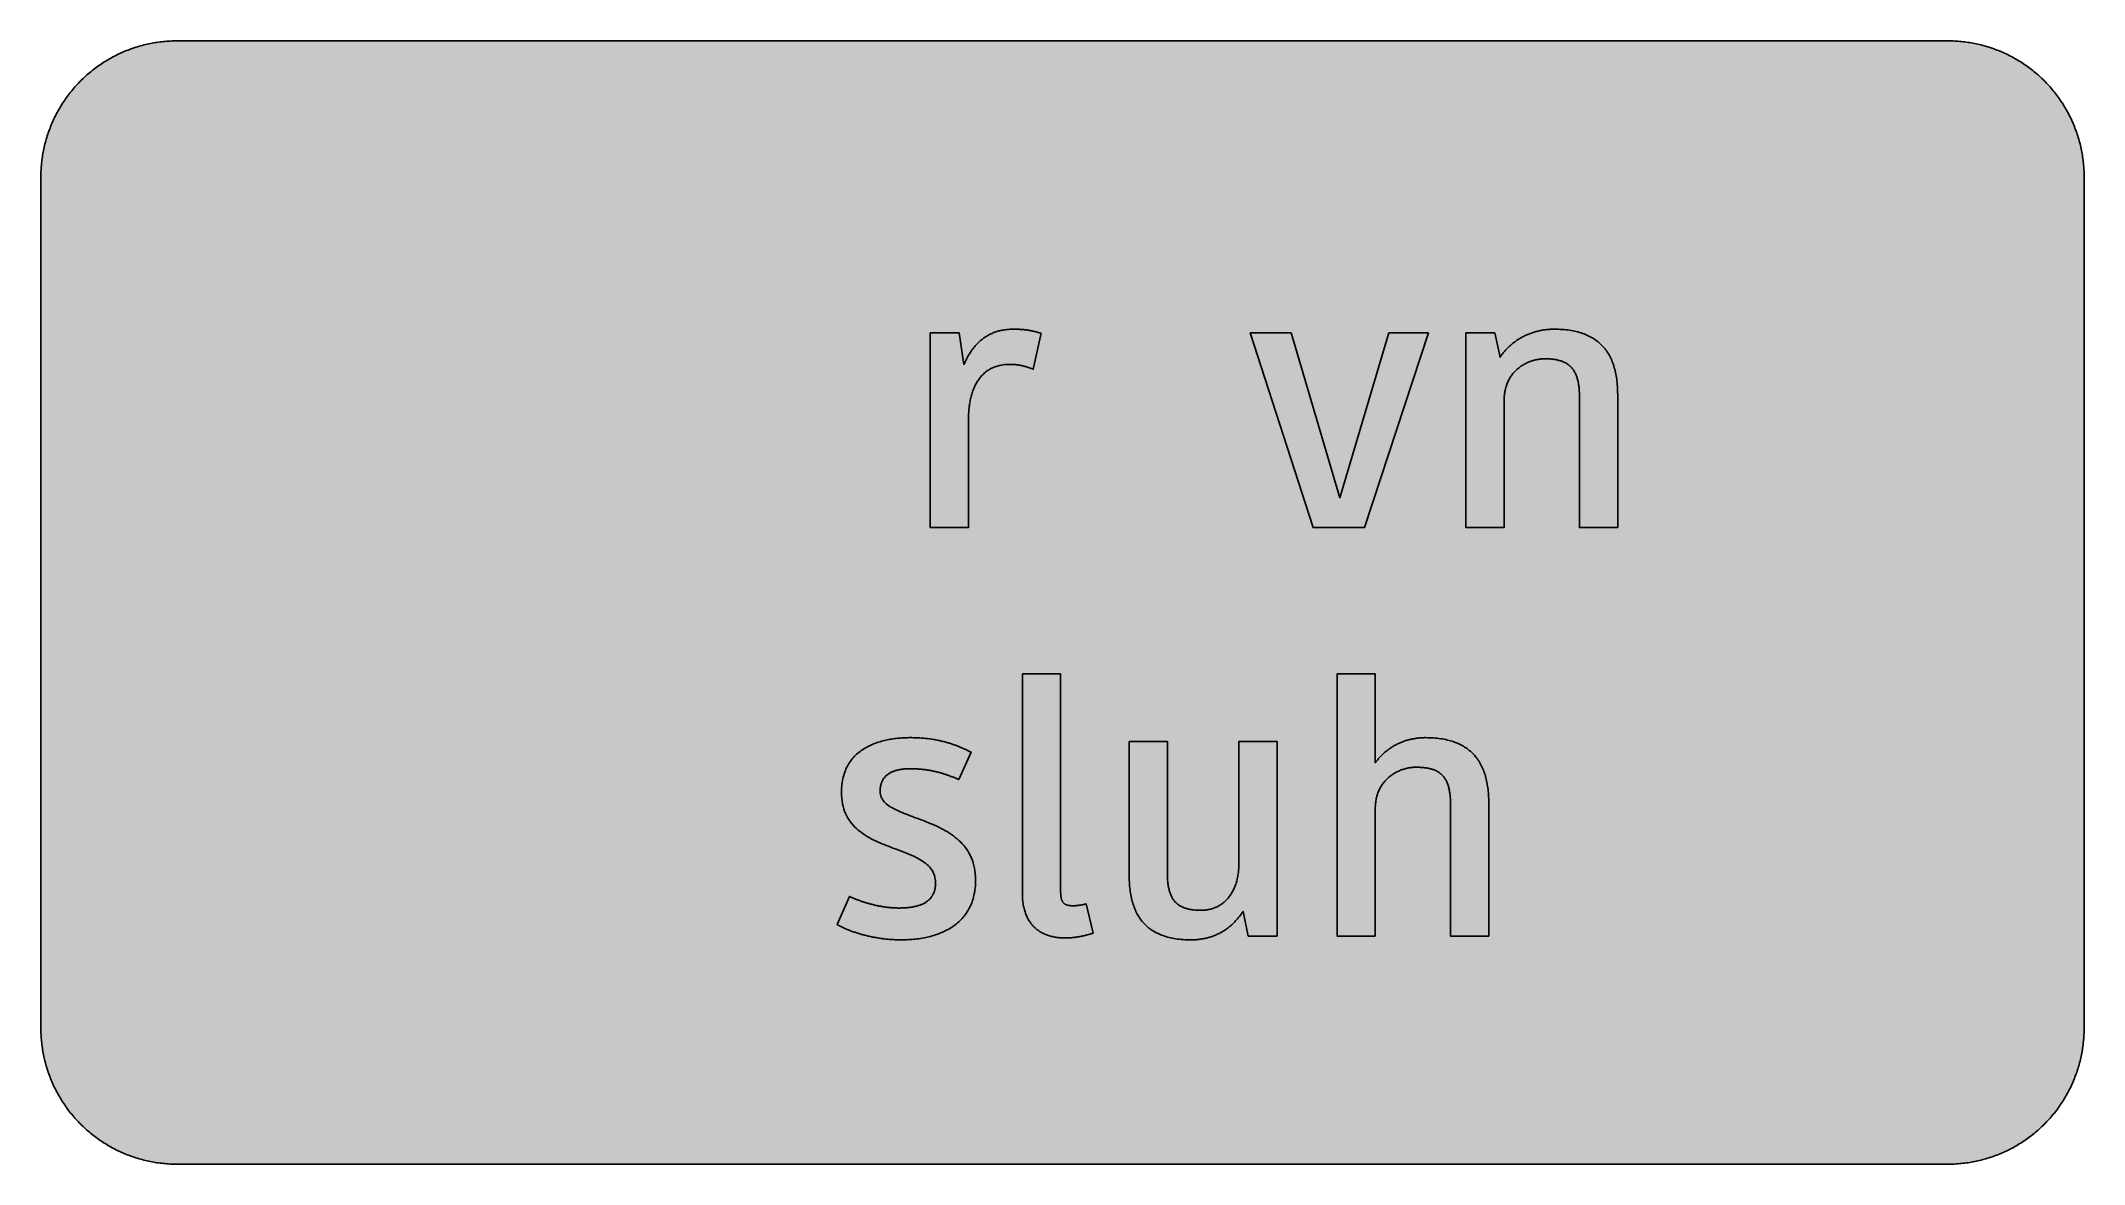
# Model space of a CAD drawing. Header units: millimetres. Extents: x 0 to 212, y 0 to 116.
import ezdxf

# ---------------------------------------------------------------- set-up
doc = ezdxf.new("R2010")
doc.units = ezdxf.units.MM

msp = doc.modelspace()

# ---------------------------------------------------------------- hatches: boundary and pattern name
for color, points in [(254, [(14.1633, 0.0536), (13.9878, 0.0533), (13.8125, 0.0559), (13.6373, 0.061), (13.462, 0.0686), (13.2893, 0.0787), (13.114, 0.0914), (12.9413, 0.1041), (12.7686, 0.1219), (12.5959, 0.1397), (12.4231, 0.16), (12.2504, 0.1829), (12.0777, 0.2057), (11.9075, 0.2337), (11.7373, 0.2616), (11.5672, 0.2921), (11.397, 0.3251), (11.2268, 0.3607), (11.0592, 0.3988), (10.8915, 0.4369), (10.7239, 0.4775), (10.5562, 0.5207), (10.3886, 0.5664), (10.2235, 0.6121), (10.0584, 0.6629), (9.8933, 0.7137), (9.7307, 0.7671), (9.5682, 0.8204), (9.4056, 0.8788), (9.2431, 0.9373), (9.083, 0.9982), (8.923, 1.0617), (8.763, 1.1252), (8.6055, 1.1938), (8.4455, 1.2624), (8.2906, 1.331), (8.1331, 1.4046), (7.9781, 1.4783), (7.8232, 1.5545), (7.6708, 1.6332), (7.5184, 1.7145), (7.366, 1.7958), (7.2161, 1.8796), (7.0663, 1.966), (6.919, 2.0523), (6.7716, 2.1438), (6.6243, 2.2352), (6.4795, 2.3266), (6.3348, 2.4232), (6.19, 2.5197), (6.0477, 2.6187), (5.908, 2.7178), (5.7683, 2.8194), (5.6286, 2.9235), (5.4915, 3.0302), (5.3543, 3.1369), (5.2197, 3.2461), (5.0851, 3.3579), (4.953, 3.4722), (4.8209, 3.5865), (4.6914, 3.7033), (4.5644, 3.8202), (4.4348, 3.9395), (4.3104, 4.0615), (4.1859, 4.1859), (4.0615, 4.3104), (3.9395, 4.4348), (3.8202, 4.5618), (3.7033, 4.6914), (3.5865, 4.8209), (3.4722, 4.953), (3.3579, 5.0851), (3.2487, 5.2197), (3.1369, 5.3543), (3.0302, 5.4915), (2.9235, 5.6286), (2.8194, 5.7683), (2.7178, 5.908), (2.6187, 6.0477), (2.5197, 6.19), (2.4232, 6.3348), (2.3266, 6.477), (2.2352, 6.6243), (2.1438, 6.7691), (2.0523, 6.919), (1.966, 7.0663), (1.8796, 7.2161), (1.7958, 7.366), (1.7145, 7.5184), (1.6332, 7.6708), (1.5545, 7.8232), (1.4783, 7.9781), (1.4046, 8.1331), (1.331, 8.2906), (1.2598, 8.4455), (1.1913, 8.603), (1.1252, 8.763), (1.0592, 8.923), (0.9982, 9.083), (0.9373, 9.2431), (0.8763, 9.4056), (0.8204, 9.5682), (0.7645, 9.7307), (0.7112, 9.8933), (0.6604, 10.0584), (0.6121, 10.2235), (0.5639, 10.3911), (0.5207, 10.5562), (0.4775, 10.7239), (0.4343, 10.8915), (0.3962, 11.0592), (0.3607, 11.2268), (0.3251, 11.397), (0.2921, 11.5672), (0.2616, 11.7373), (0.2311, 11.9075), (0.2057, 12.0802), (0.1803, 12.2504), (0.1575, 12.4231), (0.1372, 12.5959), (0.1194, 12.7686), (0.1041, 12.9413), (0.0889, 13.1166), (0.0787, 13.2893), (0.0686, 13.4645), (0.061, 13.6373), (0.0559, 13.8125), (0.0508, 13.9878), (0.0508, 14.163), (0.0522, 102.3592), (0.0508, 102.5322), (0.0559, 102.7074), (0.061, 102.8827), (0.0686, 103.058), (0.0787, 103.2307), (0.0889, 103.4059), (0.1041, 103.5787), (0.1194, 103.7514), (0.1372, 103.9241), (0.1575, 104.0968), (0.1803, 104.2695), (0.2057, 104.4423), (0.2311, 104.6124), (0.2616, 104.7826), (0.2921, 104.9528), (0.3251, 105.123), (0.3607, 105.2932), (0.3962, 105.4608), (0.4343, 105.6284), (0.4775, 105.7961), (0.5207, 105.9637), (0.5639, 106.1314), (0.6121, 106.2965), (0.6604, 106.4616), (0.7112, 106.6267), (0.7645, 106.7892), (0.8204, 106.9518), (0.8763, 107.1143), (0.9373, 107.2769), (0.9982, 107.4369), (1.0592, 107.5969), (1.1252, 107.757), (1.1913, 107.9144), (1.2598, 108.0745), (1.331, 108.2294), (1.4046, 108.3869), (1.4783, 108.5418), (1.5545, 108.6968), (1.6332, 108.8492), (1.7145, 109.0016), (1.7958, 109.154), (1.8796, 109.3038), (1.966, 109.4537), (2.0523, 109.601), (2.1438, 109.7483), (2.2352, 109.8956), (2.3266, 110.0404), (2.4232, 110.1852), (2.5197, 110.33), (2.6187, 110.4722), (2.7178, 110.6119), (2.8194, 110.7516), (2.9235, 110.8913), (3.0302, 111.0285), (3.1369, 111.1656), (3.2487, 111.3003), (3.3579, 111.4349), (3.4722, 111.567), (3.5865, 111.699), (3.7033, 111.8286), (3.8202, 111.9556), (3.9395, 112.0851), (4.0615, 112.2096), (4.1859, 112.334), (4.3104, 112.4585), (4.4348, 112.5804), (4.5644, 112.6998), (4.6914, 112.8166), (4.8209, 112.9335), (4.953, 113.0478), (5.0851, 113.1621), (5.2197, 113.2713), (5.3543, 113.3831), (5.4915, 113.4897), (5.6286, 113.5964), (5.7683, 113.7006), (5.908, 113.8022), (6.0477, 113.9012), (6.19, 114.0003), (6.3348, 114.0968), (6.4795, 114.1933), (6.6243, 114.2848), (6.7716, 114.3762), (6.919, 114.4676), (7.0663, 114.554), (7.2161, 114.6404), (7.366, 114.7242), (7.5184, 114.8055), (7.6708, 114.8867), (7.8232, 114.9655), (7.9781, 115.0417), (8.1331, 115.1153), (8.2906, 115.189), (8.4455, 115.2601), (8.6055, 115.3287), (8.763, 115.3947), (8.923, 115.4608), (9.083, 115.5217), (9.2431, 115.5827), (9.4056, 115.6437), (9.5682, 115.6995), (9.7307, 115.7554), (9.8933, 115.8088), (10.0584, 115.8596), (10.2235, 115.9078), (10.3886, 115.9561), (10.5562, 115.9993), (10.7239, 116.0424), (10.8915, 116.0856), (11.0592, 116.1237), (11.2268, 116.1593), (11.397, 116.1948), (11.5672, 116.2279), (11.7373, 116.2583), (11.9075, 116.2888), (12.0777, 116.3142), (12.2504, 116.3396), (12.4231, 116.3625), (12.5959, 116.3828), (12.7686, 116.4006), (12.9413, 116.4158), (13.114, 116.4311), (13.2893, 116.4412), (13.462, 116.4514), (13.6373, 116.459), (13.8125, 116.4641), (13.9878, 116.4692), (14.163, 116.4692), (197.6078, 116.4703), (197.7822, 116.4692), (197.9574, 116.4641), (198.1327, 116.459), (198.3054, 116.4514), (198.4807, 116.4412), (198.6534, 116.4311), (198.8287, 116.4158), (199.0014, 116.4006), (199.1741, 116.3828), (199.3468, 116.3625), (199.5195, 116.3396), (199.6897, 116.3142), (199.8624, 116.2888), (200.0326, 116.2583), (200.2028, 116.2279), (200.373, 116.1948), (200.5432, 116.1593), (200.7108, 116.1237), (200.8784, 116.0856), (201.0461, 116.0424), (201.2137, 115.9993), (201.3788, 115.9561), (201.5465, 115.9078), (201.7116, 115.8596), (201.8767, 115.8088), (202.0392, 115.7554), (202.2018, 115.6995), (202.3643, 115.6437), (202.5269, 115.5827), (202.6869, 115.5217), (202.8469, 115.4608), (203.007, 115.3947), (203.167, 115.3287), (203.3245, 115.2601), (203.4794, 115.189), (203.6369, 115.1153), (203.7918, 115.0417), (203.9468, 114.9655), (204.0992, 114.8867), (204.2516, 114.8055), (204.404, 114.7242), (204.5538, 114.6404), (204.7037, 114.554), (204.8535, 114.4676), (205.0009, 114.3762), (205.1456, 114.2848), (205.293, 114.1933), (205.4352, 114.0968), (205.58, 114.0003), (205.7222, 113.9012), (205.8619, 113.8022), (206.0016, 113.7006), (206.1413, 113.5964), (206.2785, 113.4897), (206.4156, 113.3831), (206.5503, 113.2713), (206.6849, 113.1621), (206.817, 113.0478), (206.949, 112.9335), (207.0786, 112.8166), (207.2081, 112.6998), (207.3351, 112.5804), (207.4596, 112.4585), (207.584, 112.334), (207.7085, 112.2096), (207.8304, 112.0851), (207.9498, 111.9556), (208.0666, 111.8286), (208.1835, 111.699), (208.2978, 111.567), (208.4121, 111.4349), (208.5238, 111.3003), (208.6331, 111.1656), (208.7397, 111.0285), (208.8464, 110.8913), (208.9506, 110.7516), (209.0522, 110.6119), (209.1512, 110.4722), (209.2503, 110.33), (209.3468, 110.1852), (209.4433, 110.0404), (209.5348, 109.8956), (209.6262, 109.7483), (209.7176, 109.601), (209.804, 109.4537), (209.8904, 109.3038), (209.9742, 109.154), (210.0555, 109.0016), (210.1367, 108.8492), (210.2155, 108.6968), (210.2917, 108.5418), (210.3653, 108.3869), (210.439, 108.2294), (210.5076, 108.0745), (210.5762, 107.9144), (210.6447, 107.757), (210.7082, 107.5969), (210.7717, 107.4369), (210.8327, 107.2769), (210.8911, 107.1143), (210.9495, 106.9518), (211.0029, 106.7892), (211.0562, 106.6267), (211.107, 106.4616), (211.1578, 106.2965), (211.2035, 106.1314), (211.2493, 105.9637), (211.2924, 105.7961), (211.3331, 105.6284), (211.3712, 105.4608), (211.4093, 105.2932), (211.4448, 105.123), (211.4779, 104.9528), (211.5083, 104.7826), (211.5363, 104.6124), (211.5642, 104.4423), (211.5871, 104.2695), (211.6099, 104.0968), (211.6303, 103.9241), (211.648, 103.7514), (211.6658, 103.5787), (211.6785, 103.4059), (211.6912, 103.2307), (211.7014, 103.058), (211.709, 102.8827), (211.7141, 102.7074), (211.7166, 102.5322), (211.7166, 102.3569), (211.7189, 14.1647), (211.7166, 13.9878), (211.7141, 13.8125), (211.709, 13.6373), (211.7014, 13.4645), (211.6912, 13.2893), (211.6785, 13.1166), (211.6658, 12.9413), (211.648, 12.7686), (211.6303, 12.5959), (211.6099, 12.4231), (211.5871, 12.2504), (211.5642, 12.0802), (211.5363, 11.9075), (211.5083, 11.7373), (211.4779, 11.5672), (211.4448, 11.397), (211.4093, 11.2268), (211.3712, 11.0592), (211.3331, 10.8915), (211.2924, 10.7239), (211.2493, 10.5562), (211.2035, 10.3911), (211.1578, 10.2235), (211.107, 10.0584), (211.0562, 9.8933), (211.0029, 9.7307), (210.9495, 9.5682), (210.8911, 9.4056), (210.8327, 9.2431), (210.7717, 9.083), (210.7082, 8.923), (210.6447, 8.763), (210.5762, 8.603), (210.5076, 8.4455), (210.439, 8.2906), (210.3653, 8.1331), (210.2917, 7.9781), (210.2155, 7.8232), (210.1367, 7.6708), (210.0555, 7.5184), (209.9742, 7.366), (209.8904, 7.2161), (209.804, 7.0663), (209.7176, 6.919), (209.6262, 6.7691), (209.5348, 6.6243), (209.4433, 6.477), (209.3468, 6.3348), (209.2503, 6.19), (209.1512, 6.0477), (209.0522, 5.908), (208.9506, 5.7683), (208.8464, 5.6286), (208.7397, 5.4915), (208.6331, 5.3543), (208.5238, 5.2197), (208.4121, 5.0851), (208.2978, 4.953), (208.1835, 4.8209), (208.0666, 4.6914), (207.9498, 4.5618), (207.8304, 4.4348), (207.7085, 4.3104), (207.584, 4.1859), (207.4596, 4.0615), (207.3351, 3.9395), (207.2081, 3.8202), (207.0786, 3.7033), (206.949, 3.5865), (206.817, 3.4722), (206.6849, 3.3579), (206.5503, 3.2461), (206.4156, 3.1369), (206.2785, 3.0302), (206.1413, 2.9235), (206.0016, 2.8194), (205.8619, 2.7178), (205.7222, 2.6187), (205.58, 2.5197), (205.4352, 2.4232), (205.293, 2.3266), (205.1456, 2.2352), (205.0009, 2.1438), (204.8535, 2.0523), (204.7037, 1.966), (204.5538, 1.8796), (204.404, 1.7958), (204.2516, 1.7145), (204.0992, 1.6332), (203.9468, 1.5545), (203.7918, 1.4783), (203.6369, 1.4046), (203.4794, 1.331), (203.3245, 1.2624), (203.167, 1.1938), (203.007, 1.1252), (202.8469, 1.0617), (202.6869, 0.9982), (202.5269, 0.9373), (202.3643, 0.8788), (202.2018, 0.8204), (202.0392, 0.7671), (201.8767, 0.7137), (201.7116, 0.6629), (201.5465, 0.6121), (201.3788, 0.5664), (201.2137, 0.5207), (201.0461, 0.4775), (200.8784, 0.4369), (200.7108, 0.3988), (200.5432, 0.3607), (200.373, 0.3251), (200.2028, 0.2921), (200.0326, 0.2616), (199.8624, 0.2337), (199.6897, 0.2057), (199.5195, 0.1829), (199.3468, 0.16), (199.1741, 0.1397), (199.0014, 0.1219), (198.8287, 0.1041), (198.6534, 0.0914), (198.4807, 0.0787), (198.3054, 0.0686), (198.1327, 0.061), (197.9574, 0.0559), (197.7822, 0.0533), (197.6069, 0.0533)]), (59, [(100.415, 82.9412), (100.4545, 82.9386), (100.4926, 82.9386), (100.5332, 82.9386), (100.5713, 82.9386), (100.6119, 82.9361), (100.65, 82.9361), (100.6881, 82.9335), (100.7262, 82.9335), (100.7669, 82.931), (100.805, 82.9285), (100.8431, 82.9259), (100.8812, 82.9234), (100.9167, 82.9208), (100.9548, 82.9183), (100.9929, 82.9132), (101.031, 82.9107), (101.0691, 82.9056), (101.1047, 82.9031), (101.1428, 82.898), (101.1784, 82.8929), (101.2165, 82.8878), (101.2546, 82.8827), (101.2901, 82.8777), (101.3282, 82.8726), (101.3638, 82.8675), (101.4019, 82.8599), (101.4374, 82.8548), (101.4755, 82.8472), (101.5111, 82.8421), (101.5492, 82.8345), (101.5848, 82.8269), (101.6203, 82.8192), (101.6584, 82.8116), (101.694, 82.804), (101.7321, 82.7938), (101.7702, 82.7862), (101.8057, 82.7761), (101.8438, 82.7684), (101.8794, 82.7583), (101.9175, 82.7481), (101.9556, 82.738), (101.9912, 82.7278), (102.0293, 82.7176), (102.0674, 82.7075), (102.1055, 82.6973), (102.1436, 82.6846), (102.1817, 82.6745), (102.2198, 82.6618), (102.2579, 82.6491), (102.296, 82.6364), (102.3341, 82.6237), (102.3747, 82.611), (102.4128, 82.5983), (102.4534, 82.5856), (102.4915, 82.5729), (102.5322, 82.5576), (102.5728, 82.5424), (102.6109, 82.5297), (102.6516, 82.5144), (102.6922, 82.4992), (102.7328, 82.484), (102.776, 82.4687), (102.8167, 82.4509), (102.8573, 82.4357), (103.674, 86.1628), (103.6345, 86.172), (103.5964, 86.1822), (103.5583, 86.1949), (103.5228, 86.2051), (103.4847, 86.2152), (103.4466, 86.2254), (103.411, 86.2355), (103.3729, 86.2457), (103.3348, 86.2559), (103.2993, 86.266), (103.2612, 86.2762), (103.2256, 86.2863), (103.1875, 86.2965), (103.1519, 86.3067), (103.1138, 86.3168), (103.0757, 86.327), (103.0402, 86.3371), (103.0021, 86.3448), (102.964, 86.3549), (102.9284, 86.3625), (102.8903, 86.3727), (102.8522, 86.3803), (102.8141, 86.3905), (102.7735, 86.3981), (102.7354, 86.4083), (102.6973, 86.4159), (102.6566, 86.4235), (102.6185, 86.4311), (102.5779, 86.4387), (102.5373, 86.4464), (102.4966, 86.454), (102.456, 86.4616), (102.4128, 86.4692), (102.3722, 86.4768), (102.329, 86.4819), (102.2858, 86.4895), (102.2426, 86.4972), (102.1994, 86.5022), (102.1537, 86.5073), (102.108, 86.5149), (102.0623, 86.52), (102.0166, 86.5251), (101.9708, 86.5302), (101.9226, 86.5353), (101.8743, 86.5403), (101.8261, 86.5454), (101.7753, 86.5505), (101.7245, 86.553), (101.6737, 86.5581), (101.6229, 86.5607), (101.5695, 86.5657), (101.5162, 86.5683), (101.4603, 86.5708), (101.407, 86.5734), (101.3511, 86.5759), (101.2927, 86.5784), (101.2342, 86.581), (101.1758, 86.5835), (101.1174, 86.5835), (101.0564, 86.5861), (100.9929, 86.5861), (100.932, 86.5861), (100.8659, 86.5861), (100.8024, 86.5861), (100.6754, 86.5861), (100.551, 86.5835), (100.4291, 86.5759), (100.3071, 86.5683), (100.1878, 86.5581), (100.0684, 86.5454), (99.9541, 86.5327), (99.8372, 86.5149), (99.7255, 86.4972), (99.6137, 86.4743), (99.5045, 86.4514), (99.3978, 86.426), (99.2911, 86.4006), (99.1845, 86.3702), (99.0829, 86.3397), (98.9813, 86.3067), (98.8797, 86.2711), (98.7831, 86.2355), (98.6841, 86.1974), (98.5901, 86.1568), (98.4961, 86.1136), (98.4021, 86.0704), (98.3107, 86.0222), (98.2218, 85.9765), (98.1329, 85.9257), (98.0465, 85.8749), (97.9627, 85.8215), (97.8789, 85.7682), (97.7951, 85.7123), (97.7138, 85.6539), (97.6351, 85.5955), (97.5563, 85.5345), (97.4801, 85.4735), (97.4039, 85.41), (97.3277, 85.344), (97.2566, 85.278), (97.1829, 85.2094), (97.1144, 85.1408), (97.0432, 85.0697), (96.9747, 84.9986), (96.9086, 84.9249), (96.8426, 84.8512), (96.7791, 84.775), (96.7156, 84.6963), (96.6521, 84.6201), (96.5911, 84.5388), (96.5327, 84.4601), (96.4743, 84.3788), (96.4159, 84.295), (96.36, 84.2112), (96.3041, 84.1273), (96.2508, 84.041), (96.1974, 83.9546), (96.1441, 83.8657), (96.0933, 83.7768), (96.045, 83.6879), (95.9942, 83.5965), (95.946, 83.505), (95.9002, 83.4136), (95.8545, 83.3196), (95.8088, 83.2256), (95.7631, 83.1317), (95.7199, 83.0351), (95.6793, 82.9412), (95.1756, 86.2016), (92.1879, 86.2016), (92.1879, 66.0231), (96.1457, 66.0231), (96.1457, 77.276), (96.1441, 77.4217), (96.1492, 77.5665), (96.1517, 77.7113), (96.1593, 77.8561), (96.1669, 77.9983), (96.1771, 78.1406), (96.1898, 78.2803), (96.2025, 78.42), (96.2203, 78.5597), (96.2381, 78.6943), (96.2584, 78.8314), (96.2787, 78.9635), (96.3041, 79.0981), (96.3295, 79.2277), (96.3574, 79.3572), (96.3854, 79.4868), (96.4184, 79.6112), (96.4514, 79.7382), (96.487, 79.8601), (96.5251, 79.9821), (96.5657, 80.1014), (96.6064, 80.2183), (96.6521, 80.3351), (96.6978, 80.4494), (96.7461, 80.5612), (96.7969, 80.6704), (96.8477, 80.7796), (96.9035, 80.8838), (96.9594, 80.9879), (97.0204, 81.0895), (97.0813, 81.1886), (97.1448, 81.2851), (97.2109, 81.3816), (97.2769, 81.473), (97.348, 81.5645), (97.4217, 81.6508), (97.4954, 81.7372), (97.5716, 81.8185), (97.6503, 81.8998), (97.7341, 81.976), (97.8179, 82.0522), (97.9043, 82.1233), (97.9907, 82.1919), (98.0821, 82.2579), (98.1761, 82.3239), (98.2726, 82.3849), (98.3691, 82.4408), (98.4707, 82.4967), (98.5723, 82.55), (98.679, 82.5983), (98.7857, 82.644), (98.8949, 82.6872), (99.0092, 82.7253), (99.1235, 82.7634), (99.2403, 82.7964), (99.3623, 82.8243), (99.4842, 82.8523), (99.6086, 82.8751), (99.7356, 82.8954), (99.8677, 82.9107), (99.9998, 82.9234), (100.1344, 82.9335), (100.2741, 82.9386), (100.4138, 82.9412)]), (59, [(143.7996, 86.2016), (139.6862, 86.2016), (134.6027, 69.1261), (129.5576, 86.2016), (125.3285, 86.2016), (131.8465, 66.0231), (137.1632, 66.0231)]), (59, [(163.3968, 66.0231), (163.3968, 79.8364), (163.3931, 80.0405), (163.3906, 80.2437), (163.383, 80.4443), (163.3703, 80.6399), (163.3576, 80.833), (163.3398, 81.0235), (163.322, 81.2114), (163.2991, 81.3968), (163.2712, 81.5772), (163.2433, 81.755), (163.2102, 81.9302), (163.1772, 82.1004), (163.1366, 82.2706), (163.0959, 82.4357), (163.0502, 82.5983), (163.0045, 82.7557), (162.9537, 82.9132), (162.8978, 83.0656), (162.8419, 83.2155), (162.781, 83.3628), (162.7175, 83.505), (162.6514, 83.6447), (162.5803, 83.7819), (162.5067, 83.9165), (162.4305, 84.0461), (162.3517, 84.1731), (162.2679, 84.2975), (162.1815, 84.4194), (162.0926, 84.5363), (161.9987, 84.6506), (161.9021, 84.7623), (161.8031, 84.8716), (161.7015, 84.9757), (161.5948, 85.0773), (161.4856, 85.1764), (161.3738, 85.2703), (161.257, 85.3618), (161.1376, 85.4507), (161.0157, 85.5345), (160.8887, 85.6183), (160.7617, 85.6971), (160.6271, 85.7707), (160.4924, 85.8444), (160.3527, 85.913), (160.2105, 85.979), (160.0632, 86.04), (159.9133, 86.0984), (159.7609, 86.1543), (159.6034, 86.2076), (159.4434, 86.2559), (159.2809, 86.3016), (159.1132, 86.3422), (158.943, 86.3829), (158.7678, 86.4184), (158.5925, 86.4489), (158.4096, 86.4794), (158.2268, 86.5048), (158.0388, 86.5251), (157.8458, 86.5454), (157.6527, 86.5607), (157.4521, 86.5708), (157.2514, 86.581), (157.0457, 86.5861), (156.8348, 86.5861), (156.7332, 86.5861), (156.6316, 86.5835), (156.53, 86.581), (156.431, 86.5759), (156.3294, 86.5708), (156.2278, 86.5632), (156.1262, 86.553), (156.0271, 86.5429), (155.9255, 86.5327), (155.8265, 86.5175), (155.7274, 86.5048), (155.6258, 86.4895), (155.5267, 86.4718), (155.4277, 86.4514), (155.3312, 86.4311), (155.2321, 86.4108), (155.133, 86.3879), (155.0365, 86.3625), (154.94, 86.3371), (154.8435, 86.3117), (154.747, 86.2813), (154.6504, 86.2533), (154.5539, 86.2203), (154.4599, 86.1873), (154.366, 86.1543), (154.272, 86.1187), (154.178, 86.0806), (154.084, 86.0425), (153.9926, 86.0019), (153.9011, 85.9612), (153.8097, 85.918), (153.7183, 85.8749), (153.6268, 85.8291), (153.5379, 85.7809), (153.449, 85.7326), (153.3601, 85.6818), (153.2738, 85.631), (153.1849, 85.5777), (153.101, 85.5243), (153.0147, 85.4685), (152.9283, 85.41), (152.8445, 85.3516), (152.7607, 85.2907), (152.6794, 85.2297), (152.5981, 85.1662), (152.5168, 85.1002), (152.4356, 85.0341), (152.3568, 84.9655), (152.2781, 84.897), (152.1993, 84.8258), (152.1231, 84.7547), (152.0469, 84.6811), (151.9733, 84.6049), (151.8971, 84.5287), (151.8234, 84.4499), (151.7523, 84.3712), (151.6812, 84.2899), (151.6101, 84.2061), (151.5415, 84.1223), (151.4729, 84.0359), (151.4043, 83.9495), (151.3383, 83.8606), (151.2748, 83.7692), (151.2087, 83.6778), (150.6679, 86.2016), (147.6802, 86.2016), (147.6802, 66.0231), (151.638, 66.0231), (151.638, 79.2547), (151.638, 79.3902), (151.6431, 79.5249), (151.6532, 79.6569), (151.6634, 79.7865), (151.6786, 79.916), (151.6964, 80.0405), (151.7167, 80.1624), (151.7421, 80.2843), (151.7701, 80.4012), (151.798, 80.518), (151.831, 80.6323), (151.8666, 80.7415), (151.9047, 80.8507), (151.9453, 80.9574), (151.9911, 81.0616), (152.0368, 81.1657), (152.085, 81.2648), (152.1358, 81.3613), (152.1866, 81.4578), (152.2425, 81.5492), (152.3009, 81.6407), (152.3594, 81.7296), (152.4203, 81.8159), (152.4838, 81.8998), (152.5499, 81.981), (152.6159, 82.0623), (152.6845, 82.1385), (152.7556, 82.2147), (152.8267, 82.2884), (152.9004, 82.3595), (152.9766, 82.4281), (153.0528, 82.4941), (153.1315, 82.5576), (153.2103, 82.6211), (153.2915, 82.6821), (153.3728, 82.738), (153.4541, 82.7938), (153.5379, 82.8472), (153.6243, 82.9005), (153.7106, 82.9488), (153.797, 82.997), (153.8834, 83.0428), (153.9723, 83.0859), (154.0612, 83.1266), (154.1501, 83.1647), (154.239, 83.2028), (154.3304, 83.2383), (154.4193, 83.2714), (154.5107, 83.3018), (154.6022, 83.3298), (154.6936, 83.3577), (154.7851, 83.3806), (154.8765, 83.4034), (154.9679, 83.4238), (155.0594, 83.4441), (155.1508, 83.4593), (155.2397, 83.4746), (155.3312, 83.4873), (155.4226, 83.4974), (155.5115, 83.5076), (155.6004, 83.5152), (155.6893, 83.5177), (155.7782, 83.5228), (155.8671, 83.5228), (155.9789, 83.5228), (156.0881, 83.5203), (156.1948, 83.5152), (156.3014, 83.5101), (156.4081, 83.505), (156.5097, 83.4974), (156.6113, 83.4873), (156.7104, 83.4746), (156.8069, 83.4619), (156.9034, 83.4492), (156.9974, 83.4314), (157.0888, 83.4136), (157.1777, 83.3933), (157.2666, 83.373), (157.353, 83.3501), (157.4394, 83.3247), (157.5206, 83.2993), (157.6019, 83.2714), (157.6832, 83.2409), (157.7594, 83.2079), (157.8356, 83.1748), (157.9093, 83.1393), (157.9829, 83.1012), (158.054, 83.0631), (158.1226, 83.0199), (158.1887, 82.9767), (158.2547, 82.931), (158.3182, 82.8853), (158.3792, 82.8345), (158.4376, 82.7837), (158.496, 82.7303), (158.5544, 82.6745), (158.6078, 82.616), (158.6611, 82.5551), (158.7119, 82.4941), (158.7602, 82.4281), (158.8084, 82.362), (158.8541, 82.2935), (158.8999, 82.2223), (158.9405, 82.1487), (158.9811, 82.0725), (159.0192, 81.9963), (159.0573, 81.915), (159.0929, 81.8312), (159.1259, 81.7474), (159.1589, 81.6585), (159.1894, 81.5696), (159.2174, 81.4756), (159.2428, 81.3816), (159.2682, 81.2825), (159.291, 81.1835), (159.3139, 81.0819), (159.3317, 80.9752), (159.352, 80.8685), (159.3672, 80.7568), (159.3825, 80.645), (159.3952, 80.5282), (159.4053, 80.4113), (159.4155, 80.2894), (159.4231, 80.1649), (159.4282, 80.0379), (159.4333, 79.9084), (159.4358, 79.7763), (159.4358, 79.6417), (159.4376, 66.0231)]), (59, [(108.3303, 27.026), (108.3107, 27.0205), (108.2929, 27.0129), (108.2726, 27.0078), (108.2548, 27.0027), (108.2345, 26.9977), (108.2142, 26.9926), (108.1938, 26.9875), (108.1735, 26.9824), (108.1532, 26.9773), (108.1329, 26.9723), (108.11, 26.9672), (108.0897, 26.9646), (108.0694, 26.9596), (108.0465, 26.9545), (108.0237, 26.9494), (108.0033, 26.9443), (107.9805, 26.9418), (107.9576, 26.9367), (107.9348, 26.9316), (107.9119, 26.9291), (107.889, 26.924), (107.8662, 26.9189), (107.8433, 26.9164), (107.8205, 26.9113), (107.7976, 26.9088), (107.7747, 26.9037), (107.7519, 26.9011), (107.729, 26.8986), (107.7062, 26.8935), (107.6833, 26.891), (107.6579, 26.8884), (107.635, 26.8834), (107.6122, 26.8808), (107.5893, 26.8783), (107.5665, 26.8757), (107.5436, 26.8707), (107.5207, 26.8681), (107.4979, 26.8656), (107.475, 26.863), (107.4522, 26.8605), (107.4293, 26.858), (107.4064, 26.8554), (107.3861, 26.8554), (107.3633, 26.8529), (107.3404, 26.8503), (107.3201, 26.8478), (107.2972, 26.8453), (107.2769, 26.8453), (107.254, 26.8427), (107.2337, 26.8402), (107.2134, 26.8402), (107.1931, 26.8376), (107.1728, 26.8376), (107.1524, 26.8351), (107.1347, 26.8351), (107.1143, 26.8351), (107.094, 26.8326), (107.0762, 26.8326), (107.0585, 26.8326), (107.0407, 26.83), (107.0229, 26.83), (107.0051, 26.83), (106.9873, 26.83), (106.9721, 26.83), (106.9238, 26.83), (106.8756, 26.8326), (106.8299, 26.8326), (106.7841, 26.8351), (106.741, 26.8376), (106.6978, 26.8427), (106.6571, 26.8453), (106.6165, 26.8503), (106.5759, 26.8554), (106.5378, 26.863), (106.4997, 26.8707), (106.4641, 26.8783), (106.4285, 26.8859), (106.3955, 26.8935), (106.3625, 26.9037), (106.3295, 26.9138), (106.299, 26.9265), (106.2685, 26.9367), (106.238, 26.9494), (106.2101, 26.9646), (106.1822, 26.9773), (106.1568, 26.9926), (106.1314, 27.0078), (106.106, 27.0256), (106.0831, 27.0408), (106.0602, 27.0612), (106.0374, 27.0789), (106.0145, 27.0993), (105.9942, 27.1196), (105.9764, 27.1399), (105.9561, 27.1628), (105.9383, 27.1856), (105.9205, 27.2085), (105.9053, 27.2339), (105.8875, 27.2567), (105.8748, 27.2847), (105.8596, 27.3101), (105.8443, 27.338), (105.8316, 27.3685), (105.8189, 27.3964), (105.8088, 27.4269), (105.7986, 27.4599), (105.7859, 27.4904), (105.7783, 27.5234), (105.7681, 27.559), (105.7605, 27.592), (105.7504, 27.6301), (105.7453, 27.6657), (105.7377, 27.7038), (105.73, 27.7419), (105.725, 27.7825), (105.7199, 27.8232), (105.7148, 27.8638), (105.7097, 27.9044), (105.7072, 27.9502), (105.7046, 27.9933), (105.6996, 28.0391), (105.697, 28.0848), (105.697, 28.133), (105.6945, 28.1813), (105.6945, 28.2296), (105.6919, 28.2804), (105.6919, 28.3312), (105.6919, 28.382), (105.6929, 50.8536), (101.7337, 50.8536), (101.7337, 28.0744), (101.7346, 27.9197), (101.7372, 27.7698), (101.7448, 27.6225), (101.7549, 27.4777), (101.7676, 27.3355), (101.7854, 27.1983), (101.8032, 27.0612), (101.8235, 26.9291), (101.8464, 26.7995), (101.8743, 26.6725), (101.9023, 26.5481), (101.9353, 26.4262), (101.9683, 26.3068), (102.0039, 26.1899), (102.0445, 26.0756), (102.0851, 25.9664), (102.1283, 25.8572), (102.174, 25.7531), (102.2223, 25.6489), (102.2731, 25.5499), (102.3264, 25.4508), (102.3798, 25.3568), (102.4382, 25.2654), (102.4966, 25.1739), (102.5576, 25.0876), (102.6211, 25.0038), (102.6846, 24.9199), (102.7506, 24.8412), (102.8217, 24.7625), (102.8903, 24.6888), (102.964, 24.6177), (103.0376, 24.5466), (103.1138, 24.478), (103.19, 24.4145), (103.2713, 24.351), (103.3501, 24.29), (103.4339, 24.2341), (103.5177, 24.1783), (103.6041, 24.1249), (103.6904, 24.0741), (103.7793, 24.0233), (103.8682, 23.9776), (103.9597, 23.9344), (104.0511, 23.8912), (104.1451, 23.8531), (104.2416, 23.815), (104.3356, 23.7795), (104.4346, 23.7465), (104.5337, 23.7134), (104.6328, 23.6855), (104.7318, 23.6576), (104.8334, 23.6347), (104.9376, 23.6118), (105.0392, 23.5915), (105.1433, 23.5712), (105.25, 23.556), (105.3567, 23.5407), (105.4633, 23.528), (105.57, 23.5179), (105.6792, 23.5102), (105.7859, 23.5026), (105.8977, 23.4975), (106.0069, 23.495), (106.1187, 23.495), (106.1695, 23.495), (106.2228, 23.495), (106.2761, 23.495), (106.3269, 23.4975), (106.3803, 23.4975), (106.4311, 23.5001), (106.4819, 23.5026), (106.5352, 23.5052), (106.586, 23.5077), (106.6368, 23.5102), (106.6876, 23.5128), (106.7384, 23.5179), (106.7892, 23.5204), (106.8375, 23.5255), (106.8883, 23.5306), (106.9391, 23.5356), (106.9873, 23.5407), (107.0381, 23.5458), (107.0864, 23.5509), (107.1372, 23.556), (107.1855, 23.5636), (107.2337, 23.5687), (107.282, 23.5763), (107.3302, 23.5814), (107.3785, 23.589), (107.4268, 23.5966), (107.475, 23.6042), (107.5207, 23.6118), (107.569, 23.6195), (107.6147, 23.6271), (107.663, 23.6347), (107.7087, 23.6449), (107.7544, 23.6525), (107.8001, 23.6626), (107.8459, 23.6703), (107.8916, 23.6804), (107.9373, 23.6906), (107.983, 23.7007), (108.0287, 23.7084), (108.0719, 23.7185), (108.1176, 23.7287), (108.1608, 23.7388), (108.204, 23.7515), (108.2497, 23.7617), (108.2929, 23.7719), (108.3361, 23.782), (108.3793, 23.7947), (108.4199, 23.8049), (108.4631, 23.815), (108.5063, 23.8277), (108.5469, 23.8404), (108.5901, 23.8506), (108.6307, 23.8633), (108.6714, 23.8735), (108.712, 23.8862), (108.7526, 23.8989), (108.7933, 23.9116), (108.8339, 23.9243), (108.872, 23.9344), (108.9127, 23.9471), (108.9508, 23.9598), (108.9914, 23.9725), (109.0295, 23.9852), (109.0676, 23.9979)]), (59, [(138.2889, 23.6897), (138.2889, 36.9214), (138.2903, 37.0561), (138.2954, 37.1907), (138.303, 37.3253), (138.3157, 37.4548), (138.3284, 37.5818), (138.3487, 37.7063), (138.369, 37.8308), (138.3919, 37.9501), (138.4198, 38.0695), (138.4503, 38.1838), (138.4833, 38.2981), (138.5189, 38.4099), (138.557, 38.5191), (138.5976, 38.6258), (138.6408, 38.7299), (138.6865, 38.8315), (138.7348, 38.9306), (138.7856, 39.0296), (138.8389, 39.1236), (138.8923, 39.2176), (138.9507, 39.309), (139.0091, 39.3954), (139.0726, 39.4818), (139.1361, 39.5681), (139.1996, 39.6494), (139.2682, 39.7281), (139.3368, 39.8069), (139.4054, 39.8805), (139.479, 39.9542), (139.5527, 40.0253), (139.6263, 40.0939), (139.7051, 40.1599), (139.7813, 40.226), (139.8626, 40.2869), (139.9413, 40.3479), (140.0226, 40.4063), (140.1064, 40.4622), (140.1902, 40.5155), (140.274, 40.5663), (140.3604, 40.6171), (140.4468, 40.6629), (140.5331, 40.7086), (140.622, 40.7518), (140.7109, 40.7924), (140.7998, 40.833), (140.8887, 40.8686), (140.9802, 40.9042), (141.0716, 40.9372), (141.1605, 40.9677), (141.2519, 40.9956), (141.3434, 41.0235), (141.4348, 41.0489), (141.5263, 41.0718), (141.6177, 41.0921), (141.7091, 41.1099), (141.8006, 41.1277), (141.892, 41.1404), (141.9809, 41.1531), (142.0724, 41.1658), (142.1613, 41.1734), (142.2527, 41.181), (142.3416, 41.1861), (142.428, 41.1886), (142.5169, 41.1886), (142.6337, 41.1886), (142.748, 41.1861), (142.8623, 41.1836), (142.9715, 41.1785), (143.0807, 41.1709), (143.1874, 41.1632), (143.2916, 41.1531), (143.3957, 41.1429), (143.4948, 41.1302), (143.5938, 41.115), (143.6903, 41.0997), (143.7843, 41.082), (143.8758, 41.0616), (143.9647, 41.0388), (144.0536, 41.0159), (144.1399, 40.9931), (144.2237, 40.9651), (144.305, 40.9372), (144.3838, 40.9067), (144.4625, 40.8762), (144.5387, 40.8407), (144.6124, 40.8051), (144.686, 40.7695), (144.7546, 40.7289), (144.8232, 40.6883), (144.8892, 40.6451), (144.9553, 40.5994), (145.0162, 40.5511), (145.0772, 40.5028), (145.1356, 40.4495), (145.194, 40.3962), (145.2474, 40.3403), (145.3007, 40.2819), (145.354, 40.2234), (145.4023, 40.1599), (145.4506, 40.0964), (145.4963, 40.0304), (145.5395, 39.9593), (145.5826, 39.8882), (145.6233, 39.8145), (145.6614, 39.7408), (145.6995, 39.6621), (145.735, 39.5808), (145.7681, 39.4995), (145.7985, 39.4132), (145.829, 39.3268), (145.857, 39.2354), (145.8849, 39.1439), (145.9103, 39.0474), (145.9332, 38.9509), (145.9535, 38.8493), (145.9738, 38.7477), (145.9916, 38.6436), (146.0094, 38.5343), (146.0246, 38.4251), (146.0373, 38.3108), (146.05, 38.1965), (146.0602, 38.0771), (146.0678, 37.9552), (146.0754, 37.8333), (146.0805, 37.7063), (146.083, 37.5768), (146.0856, 37.4447), (146.0881, 37.3101), (146.0885, 23.6897), (150.0463, 23.6897), (150.0463, 37.5031), (150.0429, 37.7088), (150.0378, 37.9095), (150.0302, 38.1102), (150.02, 38.3057), (150.0073, 38.5013), (149.9895, 38.6918), (149.9718, 38.8772), (149.9489, 39.0627), (149.921, 39.243), (149.893, 39.4208), (149.86, 39.5961), (149.8244, 39.7688), (149.7863, 39.9364), (149.7457, 40.1015), (149.7, 40.2641), (149.6543, 40.4241), (149.6035, 40.579), (149.5476, 40.7314), (149.4917, 40.8813), (149.4307, 41.0286), (149.3672, 41.1709), (149.3012, 41.3131), (149.2301, 41.4503), (149.1564, 41.5823), (149.0802, 41.7144), (149.0015, 41.8414), (148.9177, 41.9659), (148.8313, 42.0853), (148.7424, 42.2046), (148.6484, 42.3189), (148.5544, 42.4282), (148.4554, 42.5374), (148.3512, 42.6415), (148.2446, 42.7431), (148.1353, 42.8422), (148.0236, 42.9362), (147.9093, 43.0276), (147.7899, 43.1165), (147.6654, 43.2029), (147.541, 43.2841), (147.4114, 43.3629), (147.2794, 43.4391), (147.1422, 43.5102), (147.0025, 43.5788), (146.8603, 43.6448), (146.7129, 43.7058), (146.5631, 43.7667), (146.4107, 43.8201), (146.2532, 43.8734), (146.0932, 43.9217), (145.9306, 43.9674), (145.763, 44.0106), (145.5928, 44.0487), (145.4201, 44.0842), (145.2423, 44.1173), (145.0619, 44.1452), (144.8765, 44.1706), (144.6886, 44.1935), (144.4981, 44.2112), (144.3025, 44.2265), (144.1044, 44.2392), (143.9012, 44.2468), (143.6954, 44.2519), (143.4871, 44.2544), (143.3932, 44.2544), (143.2992, 44.2519), (143.2052, 44.2493), (143.1112, 44.2443), (143.0172, 44.2392), (142.9233, 44.2316), (142.8293, 44.2239), (142.7378, 44.2138), (142.6439, 44.2036), (142.5524, 44.1909), (142.4584, 44.1782), (142.367, 44.163), (142.2756, 44.1477), (142.1841, 44.13), (142.0952, 44.1122), (142.0038, 44.0944), (141.9123, 44.0715), (141.8234, 44.0512), (141.7345, 44.0284), (141.6456, 44.003), (141.5567, 43.9776), (141.4678, 43.9496), (141.3815, 43.9217), (141.2926, 43.8912), (141.2062, 43.8607), (141.1199, 43.8302), (141.0335, 43.7947), (140.9471, 43.7617), (140.8633, 43.7261), (140.7795, 43.688), (140.6931, 43.6499), (140.6119, 43.6093), (140.528, 43.5686), (140.4468, 43.5254), (140.3629, 43.4823), (140.2817, 43.4365), (140.2029, 43.3908), (140.1216, 43.3426), (140.0429, 43.2943), (139.9642, 43.2435), (139.8854, 43.1927), (139.8067, 43.1419), (139.7305, 43.086), (139.6543, 43.0327), (139.5781, 42.9743), (139.5044, 42.9184), (139.4308, 42.8574), (139.3571, 42.7965), (139.2834, 42.7355), (139.2123, 42.672), (139.1412, 42.6085), (139.0701, 42.5425), (139.0015, 42.4764), (138.9304, 42.4078), (138.8643, 42.3393), (138.7958, 42.2681), (138.7297, 42.197), (138.6637, 42.1234), (138.5976, 42.0472), (138.5341, 41.971), (138.4706, 41.8948), (138.4097, 41.816), (138.3487, 41.7373), (138.2878, 41.656), (138.2889, 50.8536), (134.3311, 50.8536), (134.3311, 23.6897)]), (59, [(89.2006, 23.301), (89.3826, 23.302), (89.5655, 23.3045), (89.7484, 23.3096), (89.9312, 23.3197), (90.1141, 23.3299), (90.2945, 23.3426), (90.4748, 23.3578), (90.6551, 23.3782), (90.8329, 23.3985), (91.0107, 23.4213), (91.1885, 23.4467), (91.3638, 23.4772), (91.5391, 23.5077), (91.7118, 23.5433), (91.882, 23.5814), (92.0521, 23.6195), (92.2223, 23.6626), (92.39, 23.7084), (92.5551, 23.7566), (92.7176, 23.81), (92.8802, 23.8633), (93.0402, 23.9217), (93.1977, 23.9827), (93.3526, 24.0462), (93.505, 24.1122), (93.6574, 24.1833), (93.8047, 24.257), (93.9521, 24.3332), (94.0943, 24.4119), (94.2365, 24.4958), (94.3737, 24.5821), (94.5109, 24.671), (94.6429, 24.765), (94.7725, 24.8615), (94.8995, 24.9631), (95.0239, 25.0647), (95.1433, 25.1714), (95.2602, 25.2832), (95.3745, 25.3975), (95.4837, 25.5143), (95.5904, 25.6362), (95.6945, 25.7607), (95.7936, 25.8902), (95.8901, 26.0223), (95.9815, 26.1595), (96.0679, 26.2992), (96.1517, 26.4414), (96.233, 26.5913), (96.3092, 26.7411), (96.3803, 26.8986), (96.4463, 27.0561), (96.5098, 27.2212), (96.5657, 27.3888), (96.6191, 27.5615), (96.6673, 27.7368), (96.713, 27.9171), (96.7511, 28.1), (96.7867, 28.288), (96.8146, 28.481), (96.8375, 28.6791), (96.8578, 28.8798), (96.8705, 29.0855), (96.8781, 29.2938), (96.8807, 29.5097), (96.8756, 29.8298), (96.8527, 30.1396), (96.8197, 30.4394), (96.7715, 30.7264), (96.7105, 31.0032), (96.6368, 31.2699), (96.553, 31.5265), (96.4565, 31.7729), (96.3498, 32.0091), (96.233, 32.2377), (96.106, 32.4561), (95.9688, 32.6644), (95.8215, 32.8676), (95.6691, 33.0606), (95.5065, 33.2461), (95.3364, 33.4213), (95.1586, 33.594), (94.9731, 33.7566), (94.7826, 33.9141), (94.5871, 34.0639), (94.3839, 34.2087), (94.1781, 34.3459), (93.9673, 34.478), (93.7514, 34.605), (93.5304, 34.7294), (93.3094, 34.8463), (93.0834, 34.9606), (92.8573, 35.0698), (92.6287, 35.1739), (92.3976, 35.2755), (92.1664, 35.3746), (91.9328, 35.4711), (91.7016, 35.5625), (91.4705, 35.654), (91.2393, 35.7403), (91.0107, 35.8292), (90.7847, 35.9131), (90.5586, 35.9969), (90.3351, 36.0782), (90.1167, 36.162), (89.9008, 36.2433), (89.6899, 36.3245), (89.4842, 36.4058), (89.281, 36.4871), (89.0854, 36.5709), (88.8949, 36.6547), (88.7095, 36.7386), (88.5317, 36.8275), (88.3615, 36.9138), (88.199, 37.0053), (88.044, 37.0992), (87.8992, 37.1958), (87.7621, 37.2948), (87.6351, 37.3964), (87.5182, 37.5031), (87.4116, 37.6123), (87.315, 37.7266), (87.2312, 37.846), (87.1576, 37.9679), (87.0966, 38.0975), (87.0483, 38.2295), (87.0153, 38.3692), (86.9925, 38.514), (86.9848, 38.6664), (86.9874, 38.7426), (86.9899, 38.8188), (86.995, 38.895), (87.0001, 38.9687), (87.0077, 39.0398), (87.0179, 39.1109), (87.028, 39.1795), (87.0407, 39.2481), (87.056, 39.3141), (87.0712, 39.3776), (87.089, 39.4411), (87.1093, 39.5046), (87.1296, 39.5656), (87.1525, 39.624), (87.1779, 39.6824), (87.2033, 39.7408), (87.2312, 39.7967), (87.2592, 39.8501), (87.2896, 39.9034), (87.3227, 39.9542), (87.3557, 40.005), (87.3912, 40.0533), (87.4293, 40.1015), (87.4674, 40.1498), (87.5055, 40.193), (87.5487, 40.2387), (87.5894, 40.2819), (87.6351, 40.3225), (87.6808, 40.3631), (87.7265, 40.4012), (87.7748, 40.4393), (87.8256, 40.4749), (87.8764, 40.5105), (87.9297, 40.546), (87.9831, 40.579), (88.0389, 40.6095), (88.0948, 40.64), (88.1532, 40.6705), (88.2117, 40.6984), (88.2726, 40.7238), (88.3336, 40.7518), (88.3971, 40.7746), (88.4631, 40.7975), (88.5292, 40.8203), (88.5952, 40.8432), (88.6638, 40.861), (88.7324, 40.8813), (88.8035, 40.8991), (88.8746, 40.9143), (88.9483, 40.9296), (89.0219, 40.9448), (89.0981, 40.9575), (89.1743, 40.9702), (89.2531, 40.9804), (89.3318, 40.9905), (89.4105, 41.0007), (89.4918, 41.0083), (89.5756, 41.0159), (89.6569, 41.021), (89.7433, 41.0261), (89.8271, 41.0286), (89.9135, 41.0312), (90.0024, 41.0337), (90.0913, 41.0337), (90.1725, 41.0337), (90.2538, 41.0337), (90.3351, 41.0312), (90.4164, 41.0286), (90.4977, 41.0286), (90.5789, 41.0235), (90.6577, 41.021), (90.739, 41.0185), (90.8177, 41.0134), (90.899, 41.0083), (90.9777, 41.0032), (91.059, 40.9956), (91.1377, 40.9905), (91.2165, 40.9829), (91.2952, 40.9753), (91.3765, 40.9677), (91.4552, 40.9575), (91.534, 40.9499), (91.6127, 40.9397), (91.6915, 40.9296), (91.7702, 40.9194), (91.8464, 40.9067), (91.9251, 40.894), (92.0039, 40.8813), (92.0826, 40.8686), (92.1614, 40.8559), (92.2376, 40.8407), (92.3163, 40.828), (92.395, 40.8127), (92.4712, 40.7949), (92.55, 40.7797), (92.6287, 40.7619), (92.7049, 40.7441), (92.7837, 40.7264), (92.8599, 40.7086), (92.9386, 40.6883), (93.0173, 40.6679), (93.0935, 40.6476), (93.1723, 40.6273), (93.2485, 40.6044), (93.3272, 40.5841), (93.406, 40.5613), (93.4822, 40.5384), (93.5609, 40.513), (93.6396, 40.4876), (93.7158, 40.4647), (93.7946, 40.4368), (93.8733, 40.4114), (93.9521, 40.3835), (94.0283, 40.3581), (94.107, 40.3301), (94.1857, 40.2996), (94.2645, 40.2717), (94.3432, 40.2412), (94.422, 40.2107), (94.5007, 40.1803), (94.5794, 40.1472), (94.6582, 40.1142), (94.7369, 40.0812), (94.8182, 40.0482), (94.8969, 40.0152), (94.9757, 39.9796), (95.057, 39.944), (95.1357, 39.9085), (96.4173, 42.7422), (96.36, 42.7711), (96.3016, 42.799), (96.2431, 42.8295), (96.1822, 42.86), (96.1212, 42.8904), (96.0577, 42.9209), (95.9942, 42.9539), (95.9282, 42.9844), (95.8621, 43.0149), (95.7961, 43.0479), (95.7275, 43.0784), (95.6589, 43.1114), (95.5878, 43.1444), (95.5167, 43.1749), (95.443, 43.2079), (95.3694, 43.2384), (95.2932, 43.2714), (95.2144, 43.3045), (95.1382, 43.3349), (95.057, 43.368), (94.9782, 43.3984), (94.8944, 43.4315), (94.8106, 43.4619), (94.7268, 43.4924), (94.6404, 43.5229), (94.554, 43.5534), (94.4651, 43.5839), (94.3737, 43.6143), (94.2823, 43.6448), (94.1908, 43.6728), (94.0968, 43.7032), (94.0003, 43.7312), (93.9038, 43.7591), (93.8047, 43.7871), (93.7057, 43.8125), (93.6041, 43.8404), (93.4999, 43.8658), (93.3958, 43.8912), (93.2891, 43.9141), (93.1824, 43.9395), (93.0732, 43.9623), (92.964, 43.9852), (92.8522, 44.008), (92.7379, 44.0284), (92.6236, 44.0487), (92.5068, 44.069), (92.3874, 44.0868), (92.268, 44.1046), (92.1461, 44.1223), (92.0242, 44.1376), (91.8997, 44.1528), (91.7727, 44.1681), (91.6457, 44.1808), (91.5162, 44.1935), (91.3841, 44.2036), (91.252, 44.2138), (91.1174, 44.2239), (90.9828, 44.2316), (90.8431, 44.2392), (90.7034, 44.2443), (90.5637, 44.2493), (90.4215, 44.2519), (90.2767, 44.2544), (90.1294, 44.2544), (89.9871, 44.2544), (89.8423, 44.2519), (89.6976, 44.2468), (89.5502, 44.2417), (89.4029, 44.2341), (89.2531, 44.2265), (89.1032, 44.2138), (88.9533, 44.2011), (88.8035, 44.1858), (88.6511, 44.1706), (88.4987, 44.1503), (88.3463, 44.13), (88.1939, 44.1071), (88.0415, 44.0817), (87.8891, 44.0538), (87.7367, 44.0233), (87.5843, 43.9903), (87.4344, 43.9547), (87.282, 43.9191), (87.1322, 43.8785), (86.9823, 43.8353), (86.835, 43.7896), (86.6877, 43.7413), (86.5403, 43.6905), (86.3956, 43.6347), (86.2508, 43.5788), (86.1085, 43.5178), (85.9688, 43.4543), (85.8291, 43.3883), (85.692, 43.3172), (85.5574, 43.2435), (85.4253, 43.1673), (85.2932, 43.0886), (85.1662, 43.0047), (85.0392, 42.9184), (84.9173, 42.8269), (84.7954, 42.733), (84.6785, 42.6339), (84.5617, 42.5323), (84.4499, 42.4282), (84.3432, 42.3189), (84.2366, 42.2046), (84.135, 42.0878), (84.0359, 41.9659), (83.9419, 41.8414), (83.8505, 41.7119), (83.7641, 41.5773), (83.6803, 41.4376), (83.6016, 41.2953), (83.5254, 41.148), (83.4542, 40.9981), (83.3882, 40.8407), (83.3272, 40.6806), (83.2714, 40.5155), (83.218, 40.3454), (83.1723, 40.1701), (83.1317, 39.9898), (83.0936, 39.8043), (83.0631, 39.6138), (83.0377, 39.4208), (83.0174, 39.2201), (83.0021, 39.0144), (82.992, 38.8036), (82.9894, 38.5902), (82.997, 38.2753), (83.0174, 37.973), (83.0529, 37.6834), (83.0986, 37.4066), (83.1596, 37.1399), (83.2307, 36.8859), (83.3145, 36.6395), (83.4085, 36.4058), (83.5127, 36.1823), (83.6295, 35.9664), (83.754, 35.7607), (83.8886, 35.5651), (84.0308, 35.3771), (84.1832, 35.1968), (84.3432, 35.0266), (84.5109, 34.8615), (84.6861, 34.7066), (84.8665, 34.5567), (85.0544, 34.4119), (85.2475, 34.2748), (85.4481, 34.1452), (85.6513, 34.0182), (85.8596, 33.8988), (86.0704, 33.782), (86.2863, 33.6702), (86.5048, 33.5636), (86.7283, 33.462), (86.9518, 33.3629), (87.1779, 33.2664), (87.4039, 33.1724), (87.6325, 33.081), (87.8586, 32.9921), (88.0872, 32.9032), (88.3158, 32.8168), (88.5419, 32.733), (88.7679, 32.6492), (88.9914, 32.5653), (89.2124, 32.4815), (89.4309, 32.3977), (89.6468, 32.3113), (89.8601, 32.2275), (90.0684, 32.1386), (90.2716, 32.0523), (90.4697, 31.9608), (90.6628, 31.8668), (90.8507, 31.7729), (91.0336, 31.6738), (91.2089, 31.5697), (91.3765, 31.4655), (91.5365, 31.3563), (91.6864, 31.242), (91.8312, 31.1226), (91.9658, 30.9982), (92.0902, 30.8686), (92.2071, 30.7315), (92.3112, 30.5918), (92.4052, 30.4444), (92.489, 30.2895), (92.5601, 30.1269), (92.6211, 29.9568), (92.6668, 29.779), (92.7024, 29.5935), (92.7227, 29.4005), (92.7303, 29.1973), (92.7278, 29.1084), (92.7252, 29.022), (92.7202, 28.9382), (92.7125, 28.8544), (92.7024, 28.7731), (92.6922, 28.6944), (92.6795, 28.6156), (92.6643, 28.5394), (92.6465, 28.4658), (92.6262, 28.3921), (92.6059, 28.321), (92.5805, 28.2524), (92.5551, 28.1838), (92.5297, 28.1178), (92.4992, 28.0518), (92.4687, 27.9883), (92.4357, 27.9273), (92.4001, 27.8689), (92.362, 27.8105), (92.3239, 27.752), (92.2833, 27.6962), (92.2401, 27.6428), (92.1969, 27.5895), (92.1512, 27.5387), (92.1029, 27.4904), (92.0521, 27.4422), (92.0013, 27.3964), (91.948, 27.3507), (91.8921, 27.3075), (91.8362, 27.2644), (91.7753, 27.2237), (91.7169, 27.1856), (91.6534, 27.1475), (91.5899, 27.1094), (91.5238, 27.0764), (91.4552, 27.0408), (91.3867, 27.0104), (91.3155, 26.9773), (91.2444, 26.9494), (91.1708, 26.9189), (91.0946, 26.8935), (91.0158, 26.8656), (90.9371, 26.8427), (90.8583, 26.8199), (90.7745, 26.797), (90.6907, 26.7767), (90.6069, 26.7564), (90.5205, 26.7386), (90.4316, 26.7208), (90.3402, 26.703), (90.2487, 26.6903), (90.1573, 26.6751), (90.0608, 26.6624), (89.9668, 26.6522), (89.8677, 26.6421), (89.7687, 26.6319), (89.6696, 26.6243), (89.568, 26.6167), (89.4639, 26.6116), (89.3597, 26.6065), (89.2531, 26.604), (89.1464, 26.6014), (89.0372, 26.5989), (88.9254, 26.5989), (88.8517, 26.5989), (88.7755, 26.5989), (88.7019, 26.6014), (88.6257, 26.604), (88.5495, 26.6065), (88.4733, 26.609), (88.3971, 26.6141), (88.3183, 26.6192), (88.2421, 26.6243), (88.1659, 26.6294), (88.0872, 26.637), (88.0085, 26.6421), (87.9323, 26.6497), (87.8535, 26.6598), (87.7748, 26.6675), (87.696, 26.6776), (87.6148, 26.6878), (87.536, 26.6979), (87.4573, 26.7106), (87.3785, 26.7208), (87.2973, 26.7335), (87.2185, 26.7462), (87.1372, 26.7614), (87.056, 26.7741), (86.9772, 26.7894), (86.8959, 26.8046), (86.8147, 26.8199), (86.7334, 26.8376), (86.6521, 26.8529), (86.5708, 26.8707), (86.4895, 26.891), (86.4083, 26.9088), (86.327, 26.9291), (86.2457, 26.9469), (86.1644, 26.9697), (86.0831, 26.99), (86.0019, 27.0104), (85.9206, 27.0332), (85.8368, 27.0561), (85.7555, 27.0789), (85.6742, 27.1043), (85.5929, 27.1272), (85.5091, 27.1526), (85.4278, 27.178), (85.3465, 27.2034), (85.2653, 27.2313), (85.184, 27.2567), (85.1002, 27.2847), (85.0189, 27.3126), (84.9376, 27.3431), (84.8563, 27.371), (84.775, 27.4015), (84.6938, 27.432), (84.6125, 27.4625), (84.5312, 27.493), (84.4499, 27.526), (84.3686, 27.559), (84.2874, 27.592), (84.2061, 27.625), (84.1248, 27.6581), (84.0461, 27.6936), (83.9648, 27.7292), (83.8835, 27.7647), (83.8048, 27.8003), (82.5253, 24.8913), (82.583, 24.8564), (82.644, 24.8234), (82.7075, 24.7904), (82.771, 24.7574), (82.837, 24.7244), (82.9056, 24.6888), (82.9742, 24.6558), (83.0453, 24.6202), (83.1164, 24.5872), (83.1926, 24.5542), (83.2663, 24.5186), (83.345, 24.4831), (83.4238, 24.45), (83.505, 24.4145), (83.5863, 24.3815), (83.6701, 24.3484), (83.7565, 24.3129), (83.8429, 24.2799), (83.9318, 24.2468), (84.0207, 24.2113), (84.1121, 24.1783), (84.2035, 24.1452), (84.2975, 24.1122), (84.394, 24.0792), (84.4906, 24.0487), (84.5896, 24.0157), (84.6887, 23.9852), (84.7903, 23.9547), (84.8919, 23.9217), (84.996, 23.8912), (85.1002, 23.8633), (85.2068, 23.8328), (85.3135, 23.8049), (85.4227, 23.7769), (85.532, 23.749), (85.6437, 23.7211), (85.7555, 23.6957), (85.8698, 23.6677), (85.9841, 23.6423), (86.1009, 23.6195), (86.2178, 23.5941), (86.3371, 23.5712), (86.4565, 23.5509), (86.5759, 23.528), (86.6978, 23.5077), (86.8223, 23.4874), (86.9442, 23.4671), (87.0687, 23.4493), (87.1957, 23.434), (87.3227, 23.4163), (87.4497, 23.401), (87.5792, 23.3858), (87.7087, 23.3731), (87.8408, 23.3604), (87.9729, 23.3502), (88.105, 23.3401), (88.2396, 23.3299), (88.3742, 23.3223), (88.5088, 23.3147), (88.646, 23.3096), (88.7832, 23.3045), (88.9203, 23.302), (89.06, 23.2994), (89.1997, 23.2994)]), (59, [(112.7936, 43.8683), (112.7936, 30.0535), (112.7938, 29.8475), (112.7989, 29.6443), (112.8039, 29.4437), (112.8141, 29.2481), (112.8268, 29.0551), (112.842, 28.8646), (112.8624, 28.6766), (112.8827, 28.4912), (112.9081, 28.3108), (112.9335, 28.133), (112.964, 27.9578), (112.997, 27.7876), (113.0325, 27.6174), (113.0732, 27.4523), (113.1138, 27.2898), (113.1595, 27.1297), (113.2078, 26.9748), (113.2586, 26.8224), (113.3145, 26.6725), (113.3704, 26.5252), (113.4313, 26.383), (113.4948, 26.2433), (113.5609, 26.1061), (113.632, 25.9715), (113.7056, 25.842), (113.7818, 25.715), (113.8606, 25.5905), (113.9419, 25.4686), (114.0282, 25.3517), (114.1171, 25.2374), (114.2111, 25.1257), (114.3051, 25.0165), (114.4041, 24.9123), (114.5083, 24.8107), (114.6124, 24.7117), (114.7216, 24.6177), (114.8334, 24.5262), (114.9502, 24.4373), (115.0696, 24.351), (115.1915, 24.2697), (115.316, 24.191), (115.4455, 24.1148), (115.5802, 24.0436), (115.7148, 23.9751), (115.8545, 23.909), (115.9993, 23.8481), (116.1466, 23.7871), (116.2964, 23.7338), (116.4488, 23.6804), (116.6063, 23.6322), (116.7689, 23.5864), (116.934, 23.5433), (117.1016, 23.5052), (117.2718, 23.4696), (117.4496, 23.4366), (117.6274, 23.4086), (117.8103, 23.3832), (117.9982, 23.3604), (118.1862, 23.3426), (118.3818, 23.3274), (118.5799, 23.3147), (118.7806, 23.307), (118.9863, 23.302), (119.1946, 23.2994), (119.3013, 23.2994), (119.4054, 23.302), (119.5095, 23.307), (119.6137, 23.3121), (119.7153, 23.3172), (119.8194, 23.3274), (119.921, 23.335), (120.0226, 23.3477), (120.1217, 23.3604), (120.2233, 23.3731), (120.3223, 23.3883), (120.4214, 23.4061), (120.5205, 23.4239), (120.6195, 23.4442), (120.716, 23.4645), (120.8126, 23.4874), (120.9091, 23.5128), (121.0031, 23.5382), (121.0996, 23.5636), (121.1936, 23.5941), (121.2875, 23.622), (121.379, 23.655), (121.4704, 23.688), (121.5619, 23.7211), (121.6533, 23.7566), (121.7447, 23.7947), (121.8336, 23.8328), (121.9225, 23.8735), (122.0114, 23.9141), (122.0978, 23.9573), (122.1842, 24.0005), (122.2705, 24.0462), (122.3543, 24.0944), (122.4407, 24.1427), (122.5245, 24.191), (122.6058, 24.2443), (122.6871, 24.2951), (122.7709, 24.351), (122.8496, 24.4069), (122.9309, 24.4627), (123.0097, 24.5212), (123.0884, 24.5821), (123.1646, 24.6431), (123.2408, 24.704), (123.317, 24.7701), (123.3907, 24.8336), (123.4669, 24.9022), (123.538, 24.9682), (123.6116, 25.0393), (123.6828, 25.1104), (123.7539, 25.1816), (123.8225, 25.2552), (123.891, 25.3314), (123.9596, 25.4076), (124.0282, 25.4864), (124.0942, 25.5651), (124.1577, 25.6464), (124.2238, 25.7277), (124.2873, 25.8115), (124.3482, 25.8953), (124.4117, 25.9817), (124.4727, 26.0706), (124.5311, 26.1595), (124.5895, 26.2484), (125.1342, 23.6897), (128.1218, 23.6897), (128.1218, 43.8683), (124.164, 43.8683), (124.164, 31.2565), (124.1603, 31.1099), (124.1577, 30.9651), (124.1527, 30.8229), (124.1425, 30.6832), (124.1323, 30.5435), (124.1196, 30.4089), (124.1019, 30.2743), (124.0841, 30.1422), (124.0638, 30.0126), (124.0434, 29.8856), (124.018, 29.7612), (123.9901, 29.6367), (123.9622, 29.5148), (123.9317, 29.3954), (123.8961, 29.2786), (123.8631, 29.1643), (123.825, 29.0525), (123.7844, 28.9433), (123.7437, 28.8341), (123.7005, 28.7274), (123.6548, 28.6258), (123.6091, 28.5242), (123.5583, 28.4226), (123.5075, 28.3261), (123.4542, 28.2321), (123.4008, 28.1407), (123.3449, 28.0492), (123.2865, 27.9603), (123.2256, 27.8765), (123.1646, 27.7927), (123.1011, 27.7114), (123.0376, 27.6327), (122.9716, 27.5539), (122.903, 27.4803), (122.8344, 27.4091), (122.7633, 27.338), (122.6896, 27.272), (122.616, 27.2059), (122.5423, 27.145), (122.4661, 27.084), (122.3874, 27.0256), (122.3086, 26.9697), (122.2273, 26.9164), (122.1461, 26.8656), (122.0622, 26.8173), (121.9784, 26.7716), (121.8921, 26.7284), (121.8057, 26.6878), (121.7168, 26.6497), (121.6279, 26.6116), (121.539, 26.5786), (121.4476, 26.5481), (121.3561, 26.5176), (121.2621, 26.4922), (121.1682, 26.4693), (121.0716, 26.4465), (120.9777, 26.4287), (120.8811, 26.4109), (120.7821, 26.3982), (120.683, 26.3855), (120.584, 26.3779), (120.4849, 26.3703), (120.3833, 26.3677), (120.2817, 26.3652), (120.1649, 26.3652), (120.0506, 26.3677), (119.9363, 26.3728), (119.827, 26.3779), (119.7178, 26.383), (119.6111, 26.3931), (119.507, 26.4008), (119.4054, 26.4135), (119.3063, 26.4262), (119.2073, 26.4414), (119.1133, 26.4566), (119.0193, 26.4744), (118.9279, 26.4947), (118.839, 26.5151), (118.7501, 26.5379), (118.6663, 26.5633), (118.5824, 26.5887), (118.5012, 26.6167), (118.4224, 26.6471), (118.3462, 26.6802), (118.27, 26.7132), (118.1964, 26.7487), (118.1252, 26.7868), (118.0567, 26.8249), (117.9881, 26.8681), (117.922, 26.9113), (117.8585, 26.957), (117.7976, 27.0027), (117.7392, 27.0535), (117.6807, 27.1043), (117.6249, 27.1577), (117.569, 27.2136), (117.5182, 27.272), (117.4674, 27.3329), (117.4191, 27.3939), (117.3709, 27.4599), (117.3277, 27.526), (117.2845, 27.5946), (117.2413, 27.6657), (117.2032, 27.7393), (117.1651, 27.8155), (117.1296, 27.8943), (117.094, 27.973), (117.061, 28.0568), (117.0305, 28.1407), (117, 28.2296), (116.9721, 28.3185), (116.9467, 28.4124), (116.9238, 28.5064), (116.901, 28.6055), (116.8781, 28.7045), (116.8603, 28.8061), (116.8425, 28.9128), (116.8248, 29.0195), (116.8121, 29.1313), (116.7994, 29.243), (116.7867, 29.3599), (116.7765, 29.4792), (116.7689, 29.5986), (116.7613, 29.7231), (116.7562, 29.8501), (116.7536, 29.9796), (116.7511, 30.1117), (116.7511, 30.2463), (116.7515, 43.8683)])]:
    msp.add_hatch(color=color).paths.add_polyline_path(points)
h = msp.add_hatch(color=59)
h.paths.add_polyline_path([(14.1633, 3.5814), (13.8887, 3.5839), (13.6169, 3.5941), (13.3477, 3.6119), (13.081, 3.6347), (12.8143, 3.6652), (12.5501, 3.7008), (12.2885, 3.7465), (12.0294, 3.7948), (11.7729, 3.8506), (11.5164, 3.9141), (11.2649, 3.9827), (11.016, 4.0564), (10.7671, 4.1351), (10.5232, 4.2215), (10.2819, 4.3129), (10.0432, 4.412), (9.8069, 4.5161), (9.5733, 4.6228), (9.3447, 4.7371), (9.1186, 4.8565), (8.8951, 4.9809), (8.6741, 5.113), (8.4582, 5.2476), (8.2448, 5.3873), (8.0366, 5.5321), (7.8308, 5.682), (7.6276, 5.8369), (7.4295, 5.9969), (7.2365, 6.1595), (7.046, 6.3297), (6.8605, 6.5024), (6.6777, 6.6802), (6.5024, 6.8605), (6.3271, 7.046), (6.1595, 7.2365), (5.9969, 7.432), (5.8369, 7.6302), (5.682, 7.8308), (5.5321, 8.0366), (5.3873, 8.2448), (5.2451, 8.4582), (5.1105, 8.6741), (4.9809, 8.8951), (4.8565, 9.1186), (4.7371, 9.3447), (4.6228, 9.5758), (4.5136, 9.8069), (4.4094, 10.0432), (4.3129, 10.2819), (4.2215, 10.5232), (4.1351, 10.7696), (4.0538, 11.016), (3.9802, 11.2649), (3.9116, 11.5189), (3.8506, 11.7729), (3.7948, 12.0294), (3.744, 12.2911), (3.7008, 12.5527), (3.6627, 12.8143), (3.6322, 13.081), (3.6093, 13.3502), (3.5916, 13.6195), (3.5814, 13.8913), (3.5789, 14.163), (3.58, 102.3592), (3.5814, 102.6312), (3.5916, 102.903), (3.6093, 103.1723), (3.6322, 103.439), (3.6627, 103.7057), (3.7008, 103.9698), (3.744, 104.2314), (3.7948, 104.4905), (3.8506, 104.7471), (3.9116, 105.0036), (3.9802, 105.2551), (4.0538, 105.504), (4.1351, 105.7529), (4.2215, 105.9967), (4.3129, 106.238), (4.4094, 106.4768), (4.5136, 106.713), (4.6228, 106.9467), (4.7371, 107.1753), (4.8565, 107.4014), (4.9809, 107.6249), (5.1105, 107.8459), (5.2451, 108.0618), (5.3873, 108.2751), (5.5321, 108.4834), (5.682, 108.6891), (5.8369, 108.8923), (5.9969, 109.0905), (6.1595, 109.2835), (6.3271, 109.474), (6.5024, 109.6594), (6.6777, 109.8423), (6.8605, 110.0176), (7.046, 110.1928), (7.2365, 110.3605), (7.4295, 110.523), (7.6276, 110.683), (7.8308, 110.838), (8.0366, 110.9878), (8.2448, 111.1326), (8.4582, 111.2749), (8.6741, 111.4095), (8.8951, 111.539), (9.1186, 111.6635), (9.3447, 111.7829), (9.5733, 111.8972), (9.8069, 112.0064), (10.0432, 112.1105), (10.2819, 112.207), (10.5232, 112.2985), (10.7671, 112.3848), (11.016, 112.4661), (11.2649, 112.5398), (11.5164, 112.6084), (11.7729, 112.6693), (12.0294, 112.7252), (12.2885, 112.776), (12.5501, 112.8192), (12.8143, 112.8573), (13.081, 112.8878), (13.3477, 112.9106), (13.6169, 112.9284), (13.8887, 112.9386), (14.163, 112.9411), (197.6078, 112.9425), (197.8787, 112.9386), (198.1505, 112.9284), (198.4197, 112.9106), (198.689, 112.8878), (198.9557, 112.8573), (199.2173, 112.8192), (199.4789, 112.776), (199.7405, 112.7252), (199.9971, 112.6693), (200.2511, 112.6084), (200.5051, 112.5398), (200.754, 112.4661), (201.0004, 112.3848), (201.2467, 112.2985), (201.488, 112.207), (201.7268, 112.1105), (201.963, 112.0064), (202.1942, 111.8972), (202.4253, 111.7829), (202.6514, 111.6635), (202.8749, 111.539), (203.0959, 111.4095), (203.3118, 111.2749), (203.5251, 111.1326), (203.7334, 110.9878), (203.9391, 110.838), (204.1398, 110.683), (204.3379, 110.523), (204.5335, 110.3605), (204.724, 110.1928), (204.9094, 110.0176), (205.0898, 109.8423), (205.2676, 109.6594), (205.4403, 109.474), (205.6105, 109.2835), (205.773, 109.0905), (205.933, 108.8923), (206.088, 108.6891), (206.2378, 108.4834), (206.3826, 108.2751), (206.5223, 108.0618), (206.6569, 107.8459), (206.789, 107.6249), (206.9135, 107.4014), (207.0329, 107.1753), (207.1472, 106.9467), (207.2538, 106.713), (207.358, 106.4768), (207.457, 106.238), (207.5485, 105.9967), (207.6348, 105.7529), (207.7136, 105.504), (207.7872, 105.2551), (207.8558, 105.0036), (207.9193, 104.7471), (207.9752, 104.4905), (208.0235, 104.2314), (208.0692, 103.9698), (208.1047, 103.7057), (208.1352, 103.439), (208.1581, 103.1723), (208.1759, 102.903), (208.186, 102.6312), (208.1911, 102.3569), (208.1911, 14.1647), (208.186, 13.8913), (208.1759, 13.6195), (208.1581, 13.3502), (208.1352, 13.081), (208.1047, 12.8143), (208.0692, 12.5527), (208.0235, 12.2911), (207.9752, 12.0294), (207.9193, 11.7729), (207.8558, 11.5189), (207.7872, 11.2649), (207.7136, 11.016), (207.6348, 10.7696), (207.5485, 10.5232), (207.457, 10.2819), (207.358, 10.0432), (207.2538, 9.8069), (207.1472, 9.5758), (207.0329, 9.3447), (206.9135, 9.1186), (206.789, 8.8951), (206.6569, 8.6741), (206.5223, 8.4582), (206.3826, 8.2448), (206.2378, 8.0366), (206.088, 7.8308), (205.933, 7.6302), (205.773, 7.432), (205.6105, 7.2365), (205.4403, 7.046), (205.2676, 6.8605), (205.0898, 6.6802), (204.9094, 6.5024), (204.724, 6.3297), (204.5335, 6.1595), (204.3379, 5.9969), (204.1398, 5.8369), (203.9391, 5.682), (203.7334, 5.5321), (203.5251, 5.3873), (203.3118, 5.2476), (203.0959, 5.113), (202.8749, 4.9809), (202.6514, 4.8565), (202.4253, 4.7371), (202.1942, 4.6228), (201.963, 4.5161), (201.7268, 4.412), (201.488, 4.3129), (201.2467, 4.2215), (201.0004, 4.1351), (200.754, 4.0564), (200.5051, 3.9827), (200.2511, 3.9141), (199.9971, 3.8506), (199.7405, 3.7948), (199.4789, 3.7465), (199.2173, 3.7008), (198.9557, 3.6652), (198.689, 3.6347), (198.4197, 3.6119), (198.1505, 3.5941), (197.8787, 3.5839), (197.6069, 3.5789)])
h.paths.add_polyline_path([(14.1633, 8.8731), (14.0259, 8.8748), (13.8887, 8.8798), (13.7541, 8.8875), (13.622, 8.9002), (13.4874, 8.9154), (13.3553, 8.9332), (13.2258, 8.9535), (13.0962, 8.9789), (12.9667, 9.0068), (12.8397, 9.0373), (12.7127, 9.0729), (12.5882, 9.1084), (12.4663, 9.1491), (12.3419, 9.1923), (12.2225, 9.238), (12.1031, 9.2888), (11.9837, 9.3396), (11.8694, 9.3929), (11.7526, 9.4513), (11.6408, 9.5098), (11.5291, 9.5733), (11.4198, 9.6368), (11.3106, 9.7053), (11.2039, 9.7765), (11.0998, 9.8476), (10.9957, 9.9238), (10.8966, 10), (10.7975, 10.0787), (10.6985, 10.1625), (10.6045, 10.2464), (10.5105, 10.3327), (10.4216, 10.4216), (10.3327, 10.5131), (10.2464, 10.6045), (10.16, 10.701), (10.0787, 10.7975), (10, 10.8966), (9.9212, 10.9982), (9.8476, 11.0998), (9.7739, 11.2039), (9.7053, 11.3106), (9.6368, 11.4198), (9.5707, 11.5291), (9.5098, 11.6408), (9.4488, 11.7551), (9.3929, 11.8694), (9.337, 11.9863), (9.2862, 12.1031), (9.238, 12.2225), (9.1923, 12.3444), (9.1491, 12.4663), (9.1084, 12.5908), (9.0703, 12.7152), (9.0373, 12.8397), (9.0068, 12.9692), (8.9789, 13.0962), (8.9535, 13.2258), (8.9306, 13.3579), (8.9129, 13.4899), (8.8976, 13.622), (8.8849, 13.7566), (8.8773, 13.8913), (8.8722, 14.0259), (8.8697, 14.163), (8.8717, 102.3592), (8.8722, 102.4941), (8.8773, 102.6312), (8.8849, 102.7659), (8.8976, 102.8979), (8.9129, 103.0326), (8.9306, 103.1646), (8.9535, 103.2942), (8.9789, 103.4237), (9.0068, 103.5533), (9.0373, 103.6803), (9.0703, 103.8073), (9.1084, 103.9317), (9.1491, 104.0536), (9.1923, 104.1781), (9.238, 104.2975), (9.2862, 104.4169), (9.337, 104.5362), (9.3929, 104.6505), (9.4488, 104.7674), (9.5098, 104.8791), (9.5707, 104.9909), (9.6368, 105.1001), (9.7053, 105.2093), (9.7739, 105.316), (9.8476, 105.4202), (9.9212, 105.5243), (10, 105.6234), (10.0787, 105.7224), (10.16, 105.8215), (10.2464, 105.9155), (10.3327, 106.0094), (10.4216, 106.0983), (10.5105, 106.1872), (10.6045, 106.2736), (10.6985, 106.36), (10.7975, 106.4412), (10.8966, 106.52), (10.9957, 106.5987), (11.0998, 106.6724), (11.2039, 106.746), (11.3106, 106.8146), (11.4198, 106.8832), (11.5291, 106.9492), (11.6408, 107.0102), (11.7526, 107.0712), (11.8694, 107.127), (11.9837, 107.1829), (12.1031, 107.2337), (12.2225, 107.282), (12.3419, 107.3277), (12.4663, 107.3709), (12.5882, 107.4115), (12.7127, 107.4496), (12.8397, 107.4826), (12.9667, 107.5131), (13.0962, 107.5411), (13.2258, 107.5665), (13.3553, 107.5893), (13.4874, 107.6071), (13.622, 107.6223), (13.7541, 107.635), (13.8887, 107.6427), (14.0259, 107.6477), (14.163, 107.6503), (197.6078, 107.6508), (197.7441, 107.6477), (197.8787, 107.6427), (198.0133, 107.635), (198.1479, 107.6223), (198.28, 107.6071), (198.4121, 107.5893), (198.5442, 107.5665), (198.6737, 107.5411), (198.8007, 107.5131), (198.9303, 107.4826), (199.0547, 107.4496), (199.1792, 107.4115), (199.3036, 107.3709), (199.4256, 107.3277), (199.5475, 107.282), (199.6669, 107.2337), (199.7837, 107.1829), (199.9005, 107.127), (200.0148, 107.0712), (200.1291, 107.0102), (200.2409, 106.9492), (200.3501, 106.8832), (200.4593, 106.8146), (200.566, 106.746), (200.6702, 106.6724), (200.7718, 106.5987), (200.8734, 106.52), (200.9724, 106.4412), (201.0689, 106.36), (201.1655, 106.2736), (201.2569, 106.1872), (201.3483, 106.0983), (201.4372, 106.0094), (201.5236, 105.9155), (201.6074, 105.8215), (201.6912, 105.7224), (201.77, 105.6234), (201.8462, 105.5243), (201.9224, 105.4202), (201.9935, 105.316), (202.0646, 105.2093), (202.1332, 105.1001), (202.1967, 104.9909), (202.2602, 104.8791), (202.3186, 104.7674), (202.377, 104.6505), (202.4304, 104.5362), (202.4812, 104.4169), (202.532, 104.2975), (202.5777, 104.1781), (202.6209, 104.0536), (202.6615, 103.9317), (202.6971, 103.8073), (202.7326, 103.6803), (202.7631, 103.5533), (202.7911, 103.4237), (202.8165, 103.2942), (202.8368, 103.1646), (202.8546, 103.0326), (202.8698, 102.8979), (202.8825, 102.7659), (202.8901, 102.6312), (202.8952, 102.4941), (202.8977, 102.3569), (202.8994, 14.1647), (202.8952, 14.0259), (202.8901, 13.8913), (202.8825, 13.7566), (202.8698, 13.622), (202.8546, 13.4899), (202.8368, 13.3579), (202.8165, 13.2258), (202.7911, 13.0962), (202.7631, 12.9692), (202.7326, 12.8397), (202.6971, 12.7152), (202.6615, 12.5908), (202.6209, 12.4663), (202.5777, 12.3444), (202.532, 12.2225), (202.4812, 12.1031), (202.4304, 11.9863), (202.377, 11.8694), (202.3186, 11.7551), (202.2602, 11.6408), (202.1967, 11.5291), (202.1332, 11.4198), (202.0646, 11.3106), (201.9935, 11.2039), (201.9224, 11.0998), (201.8462, 10.9982), (201.77, 10.8966), (201.6912, 10.7975), (201.6074, 10.701), (201.5236, 10.6045), (201.4372, 10.5131), (201.3483, 10.4216), (201.2569, 10.3327), (201.1655, 10.2464), (201.0689, 10.1625), (200.9724, 10.0787), (200.8734, 10), (200.7718, 9.9238), (200.6702, 9.8476), (200.566, 9.7765), (200.4593, 9.7053), (200.3501, 9.6368), (200.2409, 9.5733), (200.1291, 9.5098), (200.0148, 9.4513), (199.9005, 9.3929), (199.7837, 9.3396), (199.6669, 9.2888), (199.5475, 9.238), (199.4256, 9.1923), (199.3036, 9.1491), (199.1792, 9.1084), (199.0547, 9.0729), (198.9303, 9.0373), (198.8007, 9.0068), (198.6737, 8.9789), (198.5442, 8.9535), (198.4121, 8.9332), (198.28, 8.9154), (198.1479, 8.9002), (198.0133, 8.8875), (197.8787, 8.8798), (197.7441, 8.8748), (197.6069, 8.8722)], flags=16)
h = msp.add_hatch(color=59)
edge = h.paths.add_edge_path()
edge.add_line((27.8874, 75.6856), (27.8892, 75.3389))
edge.add_line((27.8892, 75.3389), (27.8943, 75.0011))
edge.add_line((27.8943, 75.0011), (27.9044, 74.6684))
edge.add_line((27.9044, 74.6684), (27.9171, 74.3433))
edge.add_line((27.9171, 74.3433), (27.9324, 74.0258))
edge.add_line((27.9324, 74.0258), (27.9527, 73.7159))
edge.add_line((27.9527, 73.7159), (27.9781, 73.4111))
edge.add_line((27.9781, 73.4111), (28.006, 73.1139))
edge.add_line((28.006, 73.1139), (28.0365, 72.8218))
edge.add_line((28.0365, 72.8218), (28.0721, 72.5373))
edge.add_line((28.0721, 72.5373), (28.1127, 72.2605))
edge.add_line((28.1127, 72.2605), (28.1534, 71.9887))
edge.add_line((28.1534, 71.9887), (28.1991, 71.7245))
edge.add_line((28.1991, 71.7245), (28.2499, 71.468))
edge.add_line((28.2499, 71.468), (28.3007, 71.2165))
edge.add_line((28.3007, 71.2165), (28.3591, 70.9701))
edge.add_line((28.3591, 70.9701), (28.4175, 70.7314))
edge.add_line((28.4175, 70.7314), (28.481, 70.4977))
edge.add_line((28.481, 70.4977), (28.5471, 70.2716))
edge.add_line((28.5471, 70.2716), (28.6182, 70.0507))
edge.add_line((28.6182, 70.0507), (28.6893, 69.8373))
edge.add_line((28.6893, 69.8373), (28.768, 69.629))
edge.add_line((28.768, 69.629), (28.8468, 69.4258))
edge.add_line((28.8468, 69.4258), (28.9306, 69.2302))
edge.add_line((28.9306, 69.2302), (29.017, 69.0397))
edge.add_line((29.017, 69.0397), (29.1059, 68.8543))
edge.add_line((29.1059, 68.8543), (29.1998, 68.674))
edge.add_line((29.1998, 68.674), (29.2938, 68.5013))
edge.add_line((29.2938, 68.5013), (29.3929, 68.3336))
edge.add_line((29.3929, 68.3336), (29.497, 68.1711))
edge.add_line((29.497, 68.1711), (29.6012, 68.0161))
edge.add_line((29.6012, 68.0161), (29.7104, 67.8637))
edge.add_line((29.7104, 67.8637), (29.8221, 67.7189))
edge.add_line((29.8221, 67.7189), (29.9364, 67.5792))
edge.add_line((29.9364, 67.5792), (30.0533, 67.4446))
edge.add_line((30.0533, 67.4446), (30.1752, 67.3151))
edge.add_line((30.1752, 67.3151), (30.2971, 67.1906))
edge.add_line((30.2971, 67.1906), (30.4241, 67.0712))
edge.add_line((30.4241, 67.0712), (30.5537, 66.9569))
edge.add_line((30.5537, 66.9569), (30.6857, 66.8477))
edge.add_line((30.6857, 66.8477), (30.8229, 66.7461))
edge.add_line((30.8229, 66.7461), (30.9601, 66.6471))
edge.add_line((30.9601, 66.6471), (31.1023, 66.5531))
edge.add_line((31.1023, 66.5531), (31.2445, 66.4642))
edge.add_line((31.2445, 66.4642), (31.3919, 66.3804))
edge.add_line((31.3919, 66.3804), (31.5417, 66.2991))
edge.add_line((31.5417, 66.2991), (31.6941, 66.2254))
edge.add_line((31.6941, 66.2254), (31.8491, 66.1568))
edge.add_line((31.8491, 66.1568), (32.0065, 66.0908))
edge.add_line((32.0065, 66.0908), (32.1666, 66.0298))
edge.add_line((32.1666, 66.0298), (32.3291, 65.974))
edge.add_line((32.3291, 65.974), (32.4942, 65.9232))
edge.add_line((32.4942, 65.9232), (32.6619, 65.8749))
edge.add_line((32.6619, 65.8749), (32.832, 65.8317))
edge.add_line((32.832, 65.8317), (33.0073, 65.7936))
edge.add_line((33.0073, 65.7936), (33.1826, 65.7581))
edge.add_line((33.1826, 65.7581), (33.3604, 65.7301))
edge.add_line((33.3604, 65.7301), (33.5407, 65.7022))
edge.add_line((33.5407, 65.7022), (33.7236, 65.6819))
edge.add_line((33.7236, 65.6819), (33.9115, 65.6641))
edge.add_line((33.9115, 65.6641), (34.0995, 65.6514))
edge.add_line((34.0995, 65.6514), (34.29, 65.6412))
edge.add_line((34.29, 65.6412), (34.483, 65.6361))
edge.add_line((34.483, 65.6361), (34.6761, 65.6336))
edge.add_line((34.6761, 65.6336), (34.8158, 65.6336))
edge.add_line((34.8158, 65.6336), (34.9529, 65.6361))
edge.add_line((34.9529, 65.6361), (35.0876, 65.6412))
edge.add_line((35.0876, 65.6412), (35.2222, 65.6488))
edge.add_line((35.2222, 65.6488), (35.3543, 65.6565))
edge.add_line((35.3543, 65.6565), (35.4838, 65.6666))
edge.add_line((35.4838, 65.6666), (35.6108, 65.6793))
edge.add_line((35.6108, 65.6793), (35.7378, 65.692))
edge.add_line((35.7378, 65.692), (35.8623, 65.7073))
edge.add_line((35.8623, 65.7073), (35.9842, 65.725))
edge.add_line((35.9842, 65.725), (36.1036, 65.7454))
edge.add_line((36.1036, 65.7454), (36.2229, 65.7657))
edge.add_line((36.2229, 65.7657), (36.3398, 65.7885))
edge.add_line((36.3398, 65.7885), (36.4566, 65.8114))
edge.add_line((36.4566, 65.8114), (36.5684, 65.8368))
edge.add_line((36.5684, 65.8368), (36.6827, 65.8647))
edge.add_line((36.6827, 65.8647), (36.7919, 65.8927))
edge.add_line((36.7919, 65.8927), (36.9011, 65.9232))
edge.add_line((36.9011, 65.9232), (37.0078, 65.9536))
edge.add_line((37.0078, 65.9536), (37.1119, 65.9867))
edge.add_line((37.1119, 65.9867), (37.2161, 66.0222))
edge.add_line((37.2161, 66.0222), (37.3177, 66.0578))
edge.add_line((37.3177, 66.0578), (37.4193, 66.0959))
edge.add_line((37.4193, 66.0959), (37.5183, 66.134))
edge.add_line((37.5183, 66.134), (37.6149, 66.1746))
edge.add_line((37.6149, 66.1746), (37.7114, 66.2153))
edge.add_line((37.7114, 66.2153), (37.8054, 66.2584))
edge.add_line((37.8054, 66.2584), (37.8993, 66.3042))
edge.add_line((37.8993, 66.3042), (37.9908, 66.3473))
edge.add_line((37.9908, 66.3473), (38.0797, 66.3956))
edge.add_line((38.0797, 66.3956), (38.1686, 66.4439))
edge.add_line((38.1686, 66.4439), (38.2575, 66.4921))
edge.add_line((38.2575, 66.4921), (38.3413, 66.5429))
edge.add_line((38.3413, 66.5429), (38.4277, 66.5937))
edge.add_line((38.4277, 66.5937), (38.5089, 66.6445))
edge.add_line((38.5089, 66.6445), (38.5902, 66.7004))
edge.add_line((38.5902, 66.7004), (38.6715, 66.7537))
edge.add_line((38.6715, 66.7537), (38.7502, 66.8096))
edge.add_line((38.7502, 66.8096), (38.8264, 66.8655))
edge.add_line((38.8264, 66.8655), (38.9026, 66.9239))
edge.add_line((38.9026, 66.9239), (38.9788, 66.9823))
edge.add_line((38.9788, 66.9823), (39.0525, 67.0408))
edge.add_line((39.0525, 67.0408), (39.1236, 67.1017))
edge.add_line((39.1236, 67.1017), (39.1947, 67.1627))
edge.add_line((39.1947, 67.1627), (39.2659, 67.2262))
edge.add_line((39.2659, 67.2262), (39.3344, 67.2897))
edge.add_line((39.3344, 67.2897), (39.4005, 67.3532))
edge.add_line((39.4005, 67.3532), (39.4691, 67.4167))
edge.add_line((39.4691, 67.4167), (39.5326, 67.4827))
edge.add_line((39.5326, 67.4827), (39.5961, 67.5488))
edge.add_line((39.5961, 67.5488), (39.6596, 67.6173))
edge.add_line((39.6596, 67.6173), (39.7205, 67.6834))
edge.add_line((39.7205, 67.6834), (39.7815, 67.752))
edge.add_line((39.7815, 67.752), (39.8424, 67.8205))
edge.add_line((39.8424, 67.8205), (39.9009, 67.8917))
edge.add_line((39.9009, 67.8917), (39.9567, 67.9628))
edge.add_line((39.9567, 67.9628), (40.0152, 68.0339))
edge.add_line((40.0152, 68.0339), (40.0685, 68.105))
edge.add_line((40.0685, 68.105), (40.1244, 68.1761))
edge.add_line((40.1244, 68.1761), (40.1777, 68.2498))
edge.add_line((40.1777, 68.2498), (40.2285, 68.3209))
edge.add_line((40.2285, 68.3209), (40.2819, 68.3946))
edge.add_line((40.2819, 68.3946), (40.3301, 68.4682))
edge.add_line((40.3301, 68.4682), (40.3809, 68.5444))
edge.add_line((40.3809, 68.5444), (40.925, 66.0231))
edge.add_line((40.925, 66.0231), (43.9138, 66.0231))
edge.add_line((43.9138, 66.0231), (43.9138, 93.187))
edge.add_line((43.9138, 93.187), (39.9549, 93.187))
edge.add_line((39.9549, 93.187), (39.9549, 85.8128))
edge.add_line((39.9549, 85.8128), (39.9059, 85.8342))
edge.add_line((39.9059, 85.8342), (39.8577, 85.8545))
edge.add_line((39.8577, 85.8545), (39.8094, 85.8749))
edge.add_line((39.8094, 85.8749), (39.7612, 85.8977))
edge.add_line((39.7612, 85.8977), (39.7129, 85.918))
edge.add_line((39.7129, 85.918), (39.6646, 85.9384))
edge.add_line((39.6646, 85.9384), (39.6164, 85.9587))
edge.add_line((39.6164, 85.9587), (39.5656, 85.979))
edge.add_line((39.5656, 85.979), (39.5173, 85.9993))
edge.add_line((39.5173, 85.9993), (39.4665, 86.0171))
edge.add_line((39.4665, 86.0171), (39.4157, 86.0374))
edge.add_line((39.4157, 86.0374), (39.3675, 86.0552))
edge.add_line((39.3675, 86.0552), (39.3167, 86.0755))
edge.add_line((39.3167, 86.0755), (39.2659, 86.0933))
edge.add_line((39.2659, 86.0933), (39.2125, 86.1111))
edge.add_line((39.2125, 86.1111), (39.1617, 86.1289))
edge.add_line((39.1617, 86.1289), (39.1109, 86.1466))
edge.add_line((39.1109, 86.1466), (39.0576, 86.1644))
edge.add_line((39.0576, 86.1644), (39.0068, 86.1822))
edge.add_line((39.0068, 86.1822), (38.9534, 86.1974))
edge.add_line((38.9534, 86.1974), (38.9001, 86.2152))
edge.add_line((38.9001, 86.2152), (38.8468, 86.2305))
edge.add_line((38.8468, 86.2305), (38.7934, 86.2457))
edge.add_line((38.7934, 86.2457), (38.7401, 86.2609))
edge.add_line((38.7401, 86.2609), (38.6867, 86.2762))
edge.add_line((38.6867, 86.2762), (38.6334, 86.2914))
edge.add_line((38.6334, 86.2914), (38.5801, 86.3067))
edge.add_line((38.5801, 86.3067), (38.5242, 86.3194))
edge.add_line((38.5242, 86.3194), (38.4708, 86.3346))
edge.add_line((38.4708, 86.3346), (38.415, 86.3473))
edge.add_line((38.415, 86.3473), (38.3616, 86.3625))
edge.add_line((38.3616, 86.3625), (38.3057, 86.3752))
edge.add_line((38.3057, 86.3752), (38.2499, 86.3879))
edge.add_line((38.2499, 86.3879), (38.194, 86.3981))
edge.add_line((38.194, 86.3981), (38.1381, 86.4108))
edge.add_line((38.1381, 86.4108), (38.0822, 86.4235))
edge.add_line((38.0822, 86.4235), (38.0238, 86.4337))
edge.add_line((38.0238, 86.4337), (37.9679, 86.4438))
edge.add_line((37.9679, 86.4438), (37.912, 86.454))
edge.add_line((37.912, 86.454), (37.8536, 86.4641))
edge.add_line((37.8536, 86.4641), (37.7977, 86.4743))
edge.add_line((37.7977, 86.4743), (37.7393, 86.4845))
edge.add_line((37.7393, 86.4845), (37.6809, 86.4921))
edge.add_line((37.6809, 86.4921), (37.6225, 86.5022))
edge.add_line((37.6225, 86.5022), (37.5666, 86.5099))
edge.add_line((37.5666, 86.5099), (37.5082, 86.5175))
edge.add_line((37.5082, 86.5175), (37.4498, 86.5251))
edge.add_line((37.4498, 86.5251), (37.3888, 86.5327))
edge.add_line((37.3888, 86.5327), (37.3304, 86.5378))
edge.add_line((37.3304, 86.5378), (37.272, 86.5454))
edge.add_line((37.272, 86.5454), (37.211, 86.5505))
edge.add_line((37.211, 86.5505), (37.1526, 86.5556))
edge.add_line((37.1526, 86.5556), (37.0916, 86.5607))
edge.add_line((37.0916, 86.5607), (37.0332, 86.5657))
edge.add_line((37.0332, 86.5657), (36.9722, 86.5683))
edge.add_line((36.9722, 86.5683), (36.9113, 86.5734))
edge.add_line((36.9113, 86.5734), (36.8529, 86.5759))
edge.add_line((36.8529, 86.5759), (36.7919, 86.5784))
edge.add_line((36.7919, 86.5784), (36.7309, 86.581))
edge.add_line((36.7309, 86.581), (36.67, 86.5835))
edge.add_line((36.67, 86.5835), (36.609, 86.5861))
edge.add_line((36.609, 86.5861), (36.5455, 86.5861))
edge.add_line((36.5455, 86.5861), (36.4846, 86.5861))
edge.add_line((36.4846, 86.5861), (36.4236, 86.5861))
edge.add_line((36.4236, 86.5861), (36.1696, 86.5861))
edge.add_line((36.1696, 86.5861), (35.9207, 86.5784))
edge.add_line((35.9207, 86.5784), (35.6743, 86.5657))
edge.add_line((35.6743, 86.5657), (35.433, 86.548))
edge.add_line((35.433, 86.548), (35.1917, 86.5251))
edge.add_line((35.1917, 86.5251), (34.958, 86.4972))
edge.add_line((34.958, 86.4972), (34.7243, 86.4641))
edge.add_line((34.7243, 86.4641), (34.4957, 86.4286))
edge.add_line((34.4957, 86.4286), (34.2722, 86.3854))
edge.add_line((34.2722, 86.3854), (34.0512, 86.3371))
edge.add_line((34.0512, 86.3371), (33.8328, 86.2838))
edge.add_line((33.8328, 86.2838), (33.6169, 86.2254))
edge.add_line((33.6169, 86.2254), (33.4086, 86.1619))
edge.add_line((33.4086, 86.1619), (33.2003, 86.0933))
edge.add_line((33.2003, 86.0933), (32.9971, 86.0222))
edge.add_line((32.9971, 86.0222), (32.7965, 85.9434))
edge.add_line((32.7965, 85.9434), (32.6009, 85.8571))
edge.add_line((32.6009, 85.8571), (32.4104, 85.7682))
edge.add_line((32.4104, 85.7682), (32.2199, 85.6742))
edge.add_line((32.2199, 85.6742), (32.037, 85.5751))
edge.add_line((32.037, 85.5751), (31.8541, 85.4685))
edge.add_line((31.8541, 85.4685), (31.6789, 85.3592))
edge.add_line((31.6789, 85.3592), (31.5036, 85.2424))
edge.add_line((31.5036, 85.2424), (31.336, 85.123))
edge.add_line((31.336, 85.123), (31.1683, 84.996))
edge.add_line((31.1683, 84.996), (31.0083, 84.8639))
edge.add_line((31.0083, 84.8639), (30.8483, 84.7268))
edge.add_line((30.8483, 84.7268), (30.6959, 84.5845))
edge.add_line((30.6959, 84.5845), (30.5435, 84.4347))
edge.add_line((30.5435, 84.4347), (30.3987, 84.2823))
edge.add_line((30.3987, 84.2823), (30.2565, 84.1223))
edge.add_line((30.2565, 84.1223), (30.1168, 83.9572))
edge.add_line((30.1168, 83.9572), (29.9822, 83.7895))
edge.add_line((29.9822, 83.7895), (29.8526, 83.6117))
edge.add_line((29.8526, 83.6117), (29.7256, 83.4314))
edge.add_line((29.7256, 83.4314), (29.6037, 83.246))
edge.add_line((29.6037, 83.246), (29.4843, 83.0529))
edge.add_line((29.4843, 83.0529), (29.37, 82.8548))
edge.add_line((29.37, 82.8548), (29.2608, 82.6516))
edge.add_line((29.2608, 82.6516), (29.1541, 82.4408))
edge.add_line((29.1541, 82.4408), (29.0525, 82.2274))
edge.add_line((29.0525, 82.2274), (28.956, 82.0064))
edge.add_line((28.956, 82.0064), (28.862, 81.7804))
edge.add_line((28.862, 81.7804), (28.7731, 81.5492))
edge.add_line((28.7731, 81.5492), (28.6868, 81.3105))
edge.add_line((28.6868, 81.3105), (28.6055, 81.0666))
edge.add_line((28.6055, 81.0666), (28.5293, 80.8177))
edge.add_line((28.5293, 80.8177), (28.4556, 80.5637))
edge.add_line((28.4556, 80.5637), (28.387, 80.3021))
edge.add_line((28.387, 80.3021), (28.3235, 80.0354))
edge.add_line((28.3235, 80.0354), (28.2651, 79.7636))
edge.add_line((28.2651, 79.7636), (28.2092, 79.4868))
edge.add_line((28.2092, 79.4868), (28.1584, 79.2023))
edge.add_line((28.1584, 79.2023), (28.1102, 78.9127))
edge.add_line((28.1102, 78.9127), (28.067, 78.6155))
edge.add_line((28.067, 78.6155), (28.0314, 78.3133))
edge.add_line((28.0314, 78.3133), (27.9959, 78.0059))
edge.add_line((27.9959, 78.0059), (27.9679, 77.6935))
edge.add_line((27.9679, 77.6935), (27.9425, 77.3735))
edge.add_line((27.9425, 77.3735), (27.9222, 77.0484))
edge.add_line((27.9222, 77.0484), (27.907, 76.7156))
edge.add_line((27.907, 76.7156), (27.8943, 76.3778))
edge.add_line((27.8943, 76.3778), (27.8892, 76.0349))
edge.add_line((27.8892, 76.0349), (27.8867, 75.6844))
edge = h.paths.add_edge_path(flags=16)
edge.add_line((35.8814, 68.7776), (35.7454, 68.7781))
edge.add_line((35.7454, 68.7781), (35.6133, 68.7807))
edge.add_line((35.6133, 68.7807), (35.4838, 68.7857))
edge.add_line((35.4838, 68.7857), (35.3568, 68.7934))
edge.add_line((35.3568, 68.7934), (35.2323, 68.8061))
edge.add_line((35.2323, 68.8061), (35.1104, 68.8188))
edge.add_line((35.1104, 68.8188), (34.991, 68.834))
edge.add_line((34.991, 68.834), (34.8742, 68.8518))
edge.add_line((34.8742, 68.8518), (34.7599, 68.8721))
edge.add_line((34.7599, 68.8721), (34.6481, 68.895))
edge.add_line((34.6481, 68.895), (34.5415, 68.9204))
edge.add_line((34.5415, 68.9204), (34.4348, 68.9483))
edge.add_line((34.4348, 68.9483), (34.3306, 68.9813))
edge.add_line((34.3306, 68.9813), (34.229, 69.0143))
edge.add_line((34.229, 69.0143), (34.13, 69.0499))
edge.add_line((34.13, 69.0499), (34.0335, 69.0905))
edge.add_line((34.0335, 69.0905), (33.9395, 69.1337))
edge.add_line((33.9395, 69.1337), (33.848, 69.1794))
edge.add_line((33.848, 69.1794), (33.7591, 69.2277))
edge.add_line((33.7591, 69.2277), (33.6728, 69.281))
edge.add_line((33.6728, 69.281), (33.589, 69.3344))
edge.add_line((33.589, 69.3344), (33.5051, 69.3928))
edge.add_line((33.5051, 69.3928), (33.4264, 69.4538))
edge.add_line((33.4264, 69.4538), (33.3477, 69.5198))
edge.add_line((33.3477, 69.5198), (33.274, 69.5858))
edge.add_line((33.274, 69.5858), (33.2003, 69.657))
edge.add_line((33.2003, 69.657), (33.1292, 69.7332))
edge.add_line((33.1292, 69.7332), (33.0606, 69.8119))
edge.add_line((33.0606, 69.8119), (32.9946, 69.8932))
edge.add_line((32.9946, 69.8932), (32.9311, 69.977))
edge.add_line((32.9311, 69.977), (32.8701, 70.0659))
edge.add_line((32.8701, 70.0659), (32.8092, 70.1599))
edge.add_line((32.8092, 70.1599), (32.7533, 70.2539))
edge.add_line((32.7533, 70.2539), (32.6974, 70.3555))
edge.add_line((32.6974, 70.3555), (32.6441, 70.4571))
edge.add_line((32.6441, 70.4571), (32.5933, 70.5637))
edge.add_line((32.5933, 70.5637), (32.5425, 70.6755))
edge.add_line((32.5425, 70.6755), (32.4968, 70.7923))
edge.add_line((32.4968, 70.7923), (32.451, 70.9092))
edge.add_line((32.451, 70.9092), (32.4079, 71.0336))
edge.add_line((32.4079, 71.0336), (32.3672, 71.1606))
edge.add_line((32.3672, 71.1606), (32.3266, 71.2902))
edge.add_line((32.3266, 71.2902), (32.2885, 71.4248))
edge.add_line((32.2885, 71.4248), (32.2529, 71.5645))
edge.add_line((32.2529, 71.5645), (32.2199, 71.7093))
edge.add_line((32.2199, 71.7093), (32.1894, 71.8566))
edge.add_line((32.1894, 71.8566), (32.1589, 72.009))
edge.add_line((32.1589, 72.009), (32.131, 72.1639))
edge.add_line((32.131, 72.1639), (32.1056, 72.3265))
edge.add_line((32.1056, 72.3265), (32.0802, 72.4916))
edge.add_line((32.0802, 72.4916), (32.0599, 72.6618))
edge.add_line((32.0599, 72.6618), (32.037, 72.8345))
edge.add_line((32.037, 72.8345), (32.0192, 73.0148))
edge.add_line((32.0192, 73.0148), (32.0015, 73.1977))
edge.add_line((32.0015, 73.1977), (31.9862, 73.3857))
edge.add_line((31.9862, 73.3857), (31.9735, 73.5787))
edge.add_line((31.9735, 73.5787), (31.9608, 73.7768))
edge.add_line((31.9608, 73.7768), (31.9507, 73.9775))
edge.add_line((31.9507, 73.9775), (31.943, 74.1858))
edge.add_line((31.943, 74.1858), (31.9354, 74.3966))
edge.add_line((31.9354, 74.3966), (31.9303, 74.615))
edge.add_line((31.9303, 74.615), (31.9253, 74.836))
edge.add_line((31.9253, 74.836), (31.9227, 75.0646))
edge.add_line((31.9227, 75.0646), (31.9227, 75.2958))
edge.add_line((31.9227, 75.2958), (31.9227, 75.5675))
edge.add_line((31.9227, 75.5675), (31.9253, 75.8342))
edge.add_line((31.9253, 75.8342), (31.9303, 76.0959))
edge.add_line((31.9303, 76.0959), (31.9354, 76.3524))
edge.add_line((31.9354, 76.3524), (31.943, 76.6039))
edge.add_line((31.943, 76.6039), (31.9532, 76.8502))
edge.add_line((31.9532, 76.8502), (31.9634, 77.0915))
edge.add_line((31.9634, 77.0915), (31.9761, 77.3278))
edge.add_line((31.9761, 77.3278), (31.9913, 77.5589))
edge.add_line((31.9913, 77.5589), (32.0091, 77.785))
edge.add_line((32.0091, 77.785), (32.0269, 78.0085))
edge.add_line((32.0269, 78.0085), (32.0497, 78.2244))
edge.add_line((32.0497, 78.2244), (32.0726, 78.4352))
edge.add_line((32.0726, 78.4352), (32.098, 78.6409))
edge.add_line((32.098, 78.6409), (32.1234, 78.8441))
edge.add_line((32.1234, 78.8441), (32.1539, 79.0423))
edge.add_line((32.1539, 79.0423), (32.1869, 79.2328))
edge.add_line((32.1869, 79.2328), (32.2199, 79.4207))
edge.add_line((32.2199, 79.4207), (32.2555, 79.6036))
edge.add_line((32.2555, 79.6036), (32.2961, 79.7814))
edge.add_line((32.2961, 79.7814), (32.3367, 79.9567))
edge.add_line((32.3367, 79.9567), (32.3799, 80.1243))
edge.add_line((32.3799, 80.1243), (32.4256, 80.2894))
edge.add_line((32.4256, 80.2894), (32.4739, 80.4494))
edge.add_line((32.4739, 80.4494), (32.5247, 80.6044))
edge.add_line((32.5247, 80.6044), (32.5806, 80.7568))
edge.add_line((32.5806, 80.7568), (32.6365, 80.9015))
edge.add_line((32.6365, 80.9015), (32.6949, 81.0438))
edge.add_line((32.6949, 81.0438), (32.7584, 81.1809))
edge.add_line((32.7584, 81.1809), (32.8219, 81.3156))
edge.add_line((32.8219, 81.3156), (32.8905, 81.4426))
edge.add_line((32.8905, 81.4426), (32.959, 81.567))
edge.add_line((32.959, 81.567), (33.0327, 81.6889))
edge.add_line((33.0327, 81.6889), (33.1089, 81.8032))
edge.add_line((33.1089, 81.8032), (33.1876, 81.915))
edge.add_line((33.1876, 81.915), (33.2715, 82.0242))
edge.add_line((33.2715, 82.0242), (33.3553, 82.1258))
edge.add_line((33.3553, 82.1258), (33.4442, 82.2249))
edge.add_line((33.4442, 82.2249), (33.5356, 82.3214))
edge.add_line((33.5356, 82.3214), (33.6296, 82.4128))
edge.add_line((33.6296, 82.4128), (33.7287, 82.4992))
edge.add_line((33.7287, 82.4992), (33.8303, 82.5805))
edge.add_line((33.8303, 82.5805), (33.9344, 82.6618))
edge.add_line((33.9344, 82.6618), (34.0436, 82.7354))
edge.add_line((34.0436, 82.7354), (34.1528, 82.8065))
edge.add_line((34.1528, 82.8065), (34.2671, 82.8726))
edge.add_line((34.2671, 82.8726), (34.3865, 82.9361))
edge.add_line((34.3865, 82.9361), (34.5084, 82.997))
edge.add_line((34.5084, 82.997), (34.6329, 83.0504))
edge.add_line((34.6329, 83.0504), (34.7624, 83.1037))
edge.add_line((34.7624, 83.1037), (34.8945, 83.152))
edge.add_line((34.8945, 83.152), (35.0317, 83.1952))
edge.add_line((35.0317, 83.1952), (35.1714, 83.2358))
edge.add_line((35.1714, 83.2358), (35.3136, 83.2739))
edge.add_line((35.3136, 83.2739), (35.4609, 83.3069))
edge.add_line((35.4609, 83.3069), (35.6133, 83.3349))
edge.add_line((35.6133, 83.3349), (35.7683, 83.3628))
edge.add_line((35.7683, 83.3628), (35.9283, 83.3831))
edge.add_line((35.9283, 83.3831), (36.0909, 83.4034))
edge.add_line((36.0909, 83.4034), (36.256, 83.4187))
edge.add_line((36.256, 83.4187), (36.4287, 83.4314))
edge.add_line((36.4287, 83.4314), (36.6039, 83.439))
edge.add_line((36.6039, 83.439), (36.7817, 83.4441))
edge.add_line((36.7817, 83.4441), (36.9672, 83.4466))
edge.add_line((36.9672, 83.4466), (37.0053, 83.4441))
edge.add_line((37.0053, 83.4441), (37.0459, 83.4441))
edge.add_line((37.0459, 83.4441), (37.0891, 83.4441))
edge.add_line((37.0891, 83.4441), (37.1297, 83.4441))
edge.add_line((37.1297, 83.4441), (37.1704, 83.4415))
edge.add_line((37.1704, 83.4415), (37.2135, 83.4415))
edge.add_line((37.2135, 83.4415), (37.2567, 83.439))
edge.add_line((37.2567, 83.439), (37.2974, 83.4365))
edge.add_line((37.2974, 83.4365), (37.3405, 83.4339))
edge.add_line((37.3405, 83.4339), (37.3837, 83.4314))
edge.add_line((37.3837, 83.4314), (37.4294, 83.4288))
edge.add_line((37.4294, 83.4288), (37.4726, 83.4263))
edge.add_line((37.4726, 83.4263), (37.5158, 83.4212))
edge.add_line((37.5158, 83.4212), (37.5615, 83.4187))
edge.add_line((37.5615, 83.4187), (37.6072, 83.4161))
edge.add_line((37.6072, 83.4161), (37.6504, 83.4111))
edge.add_line((37.6504, 83.4111), (37.6961, 83.406))
edge.add_line((37.6961, 83.406), (37.7419, 83.4009))
edge.add_line((37.7419, 83.4009), (37.7876, 83.3984))
edge.add_line((37.7876, 83.3984), (37.8333, 83.3933))
edge.add_line((37.8333, 83.3933), (37.8816, 83.3857))
edge.add_line((37.8816, 83.3857), (37.9273, 83.3806))
edge.add_line((37.9273, 83.3806), (37.973, 83.3755))
edge.add_line((37.973, 83.3755), (38.0213, 83.3704))
edge.add_line((38.0213, 83.3704), (38.067, 83.3628))
edge.add_line((38.067, 83.3628), (38.1152, 83.3577))
edge.add_line((38.1152, 83.3577), (38.1635, 83.3501))
edge.add_line((38.1635, 83.3501), (38.2092, 83.3425))
edge.add_line((38.2092, 83.3425), (38.2575, 83.3374))
edge.add_line((38.2575, 83.3374), (38.3057, 83.3298))
edge.add_line((38.3057, 83.3298), (38.354, 83.3222))
edge.add_line((38.354, 83.3222), (38.4023, 83.3145))
edge.add_line((38.4023, 83.3145), (38.4505, 83.3069))
edge.add_line((38.4505, 83.3069), (38.4988, 83.2993))
edge.add_line((38.4988, 83.2993), (38.547, 83.2891))
edge.add_line((38.547, 83.2891), (38.5953, 83.2815))
edge.add_line((38.5953, 83.2815), (38.6436, 83.2739))
edge.add_line((38.6436, 83.2739), (38.6918, 83.2637))
edge.add_line((38.6918, 83.2637), (38.7426, 83.2561))
edge.add_line((38.7426, 83.2561), (38.7909, 83.246))
edge.add_line((38.7909, 83.246), (38.8391, 83.2358))
edge.add_line((38.8391, 83.2358), (38.8874, 83.2282))
edge.add_line((38.8874, 83.2282), (38.9357, 83.218))
edge.add_line((38.9357, 83.218), (38.9865, 83.2079))
edge.add_line((38.9865, 83.2079), (39.0347, 83.1977))
edge.add_line((39.0347, 83.1977), (39.083, 83.1875))
edge.add_line((39.083, 83.1875), (39.1312, 83.1774))
edge.add_line((39.1312, 83.1774), (39.182, 83.1672))
edge.add_line((39.182, 83.1672), (39.2303, 83.1571))
edge.add_line((39.2303, 83.1571), (39.2786, 83.1444))
edge.add_line((39.2786, 83.1444), (39.3268, 83.1342))
edge.add_line((39.3268, 83.1342), (39.3776, 83.124))
edge.add_line((39.3776, 83.124), (39.4259, 83.1113))
edge.add_line((39.4259, 83.1113), (39.4741, 83.1012))
edge.add_line((39.4741, 83.1012), (39.5224, 83.0885))
edge.add_line((39.5224, 83.0885), (39.5707, 83.0783))
edge.add_line((39.5707, 83.0783), (39.6189, 83.0656))
edge.add_line((39.6189, 83.0656), (39.6672, 83.0529))
edge.add_line((39.6672, 83.0529), (39.7154, 83.0428))
edge.add_line((39.7154, 83.0428), (39.7637, 83.0301))
edge.add_line((39.7637, 83.0301), (39.812, 83.0174))
edge.add_line((39.812, 83.0174), (39.8577, 83.0047))
edge.add_line((39.8577, 83.0047), (39.9059, 82.992))
edge.add_line((39.9059, 82.992), (39.9542, 82.9793))
edge.add_line((39.9542, 82.9793), (39.9549, 72.3868))
edge.add_line((39.9549, 72.3868), (39.9517, 72.3062))
edge.add_line((39.9517, 72.3062), (39.9491, 72.2274))
edge.add_line((39.9491, 72.2274), (39.944, 72.1487))
edge.add_line((39.944, 72.1487), (39.9364, 72.07))
edge.add_line((39.9364, 72.07), (39.9263, 71.9912))
edge.add_line((39.9263, 71.9912), (39.9161, 71.9099))
edge.add_line((39.9161, 71.9099), (39.9034, 71.8312))
edge.add_line((39.9034, 71.8312), (39.8856, 71.7525))
edge.add_line((39.8856, 71.7525), (39.8704, 71.6712))
edge.add_line((39.8704, 71.6712), (39.8501, 71.5924))
edge.add_line((39.8501, 71.5924), (39.8272, 71.5112))
edge.add_line((39.8272, 71.5112), (39.8043, 71.4324))
edge.add_line((39.8043, 71.4324), (39.7789, 71.3537))
edge.add_line((39.7789, 71.3537), (39.751, 71.2749))
edge.add_line((39.751, 71.2749), (39.7205, 71.1962))
edge.add_line((39.7205, 71.1962), (39.6875, 71.1175))
edge.add_line((39.6875, 71.1175), (39.6545, 71.0387))
edge.add_line((39.6545, 71.0387), (39.6189, 70.9625))
edge.add_line((39.6189, 70.9625), (39.5808, 70.8863))
edge.add_line((39.5808, 70.8863), (39.5402, 70.8101))
edge.add_line((39.5402, 70.8101), (39.4995, 70.7339))
edge.add_line((39.4995, 70.7339), (39.4538, 70.6577))
edge.add_line((39.4538, 70.6577), (39.4081, 70.5841))
edge.add_line((39.4081, 70.5841), (39.3598, 70.5104))
edge.add_line((39.3598, 70.5104), (39.3116, 70.4367))
edge.add_line((39.3116, 70.4367), (39.2582, 70.3656))
edge.add_line((39.2582, 70.3656), (39.2049, 70.2945))
edge.add_line((39.2049, 70.2945), (39.149, 70.2234))
edge.add_line((39.149, 70.2234), (39.0906, 70.1548))
edge.add_line((39.0906, 70.1548), (39.0322, 70.0862))
edge.add_line((39.0322, 70.0862), (38.9712, 70.0202))
edge.add_line((38.9712, 70.0202), (38.9052, 69.9541))
edge.add_line((38.9052, 69.9541), (38.8417, 69.8906))
edge.add_line((38.8417, 69.8906), (38.7731, 69.8271))
edge.add_line((38.7731, 69.8271), (38.7045, 69.7662))
edge.add_line((38.7045, 69.7662), (38.6334, 69.7052))
edge.add_line((38.6334, 69.7052), (38.5597, 69.6468))
edge.add_line((38.5597, 69.6468), (38.4835, 69.5884))
edge.add_line((38.4835, 69.5884), (38.4073, 69.5325))
edge.add_line((38.4073, 69.5325), (38.3286, 69.4792))
edge.add_line((38.3286, 69.4792), (38.2473, 69.4258))
edge.add_line((38.2473, 69.4258), (38.166, 69.375))
edge.add_line((38.166, 69.375), (38.0797, 69.3242))
edge.add_line((38.0797, 69.3242), (37.9933, 69.2785))
edge.add_line((37.9933, 69.2785), (37.907, 69.2302))
edge.add_line((37.907, 69.2302), (37.8155, 69.1871))
edge.add_line((37.8155, 69.1871), (37.7241, 69.1464))
edge.add_line((37.7241, 69.1464), (37.6301, 69.1058))
edge.add_line((37.6301, 69.1058), (37.5336, 69.0677))
edge.add_line((37.5336, 69.0677), (37.4371, 69.0321))
edge.add_line((37.4371, 69.0321), (37.338, 68.9991))
edge.add_line((37.338, 68.9991), (37.2364, 68.9661))
edge.add_line((37.2364, 68.9661), (37.1323, 68.9381))
edge.add_line((37.1323, 68.9381), (37.0281, 68.9102))
edge.add_line((37.0281, 68.9102), (36.9214, 68.8848))
edge.add_line((36.9214, 68.8848), (36.8122, 68.8619))
edge.add_line((36.8122, 68.8619), (36.703, 68.8442))
edge.add_line((36.703, 68.8442), (36.5912, 68.8264))
edge.add_line((36.5912, 68.8264), (36.4769, 68.8111))
edge.add_line((36.4769, 68.8111), (36.3601, 68.7984))
edge.add_line((36.3601, 68.7984), (36.2433, 68.7883))
edge.add_line((36.2433, 68.7883), (36.1239, 68.7807))
edge.add_line((36.1239, 68.7807), (36.002, 68.7781))
edge.add_line((36.002, 68.7781), (35.88, 68.7756))
h = msp.add_hatch(color=59)
edge = h.paths.add_edge_path()
edge.add_line((175.6586, 83.3296), (175.7883, 83.3272))
edge.add_line((175.7883, 83.3272), (175.9179, 83.3272))
edge.add_line((175.9179, 83.3272), (176.0474, 83.3247))
edge.add_line((176.0474, 83.3247), (176.1719, 83.3222))
edge.add_line((176.1719, 83.3222), (176.2963, 83.3171))
edge.add_line((176.2963, 83.3171), (176.4182, 83.312))
edge.add_line((176.4182, 83.312), (176.5376, 83.3044))
edge.add_line((176.5376, 83.3044), (176.6545, 83.2968))
edge.add_line((176.6545, 83.2968), (176.7688, 83.2891))
edge.add_line((176.7688, 83.2891), (176.8831, 83.279))
edge.add_line((176.8831, 83.279), (176.9948, 83.2688))
edge.add_line((176.9948, 83.2688), (177.104, 83.2561))
edge.add_line((177.104, 83.2561), (177.2107, 83.2434))
edge.add_line((177.2107, 83.2434), (177.3149, 83.2282))
edge.add_line((177.3149, 83.2282), (177.419, 83.2104))
edge.add_line((177.419, 83.2104), (177.5206, 83.1926))
edge.add_line((177.5206, 83.1926), (177.6197, 83.1748))
edge.add_line((177.6197, 83.1748), (177.7162, 83.1545))
edge.add_line((177.7162, 83.1545), (177.8102, 83.1317))
edge.add_line((177.8102, 83.1317), (177.9041, 83.1088))
edge.add_line((177.9041, 83.1088), (177.993, 83.0834))
edge.add_line((177.993, 83.0834), (178.0819, 83.0555))
edge.add_line((178.0819, 83.0555), (178.1683, 83.0275))
edge.add_line((178.1683, 83.0275), (178.2521, 82.997))
edge.add_line((178.2521, 82.997), (178.3359, 82.964))
edge.add_line((178.3359, 82.964), (178.4147, 82.931))
edge.add_line((178.4147, 82.931), (178.4934, 82.8954))
edge.add_line((178.4934, 82.8954), (178.5696, 82.8573))
edge.add_line((178.5696, 82.8573), (178.6433, 82.8167))
edge.add_line((178.6433, 82.8167), (178.7169, 82.7761))
edge.add_line((178.7169, 82.7761), (178.7855, 82.7329))
edge.add_line((178.7855, 82.7329), (178.8541, 82.6872))
edge.add_line((178.8541, 82.6872), (178.9201, 82.6414))
edge.add_line((178.9201, 82.6414), (178.9836, 82.5906))
edge.add_line((178.9836, 82.5906), (179.0446, 82.5398))
edge.add_line((179.0446, 82.5398), (179.1056, 82.4865))
edge.add_line((179.1056, 82.4865), (179.1614, 82.4306))
edge.add_line((179.1614, 82.4306), (179.2173, 82.3722))
edge.add_line((179.2173, 82.3722), (179.2707, 82.3112))
edge.add_line((179.2707, 82.3112), (179.3215, 82.2477))
edge.add_line((179.3215, 82.2477), (179.3723, 82.1817))
edge.add_line((179.3723, 82.1817), (179.418, 82.1157))
edge.add_line((179.418, 82.1157), (179.4637, 82.0445))
edge.add_line((179.4637, 82.0445), (179.5069, 81.9734))
edge.add_line((179.5069, 81.9734), (179.5475, 81.8972))
edge.add_line((179.5475, 81.8972), (179.5856, 81.821))
edge.add_line((179.5856, 81.821), (179.6237, 81.7397))
edge.add_line((179.6237, 81.7397), (179.6567, 81.6585))
edge.add_line((179.6567, 81.6585), (179.6898, 81.5721))
edge.add_line((179.6898, 81.5721), (179.7202, 81.4857))
edge.add_line((179.7202, 81.4857), (179.7482, 81.3943))
edge.add_line((179.7482, 81.3943), (179.7761, 81.3003))
edge.add_line((179.7761, 81.3003), (179.799, 81.2038))
edge.add_line((179.799, 81.2038), (179.8218, 81.1047))
edge.add_line((179.8218, 81.1047), (179.8422, 81.0031))
edge.add_line((179.8422, 81.0031), (179.8599, 80.899))
edge.add_line((179.8599, 80.899), (179.8752, 80.7923))
edge.add_line((179.8752, 80.7923), (179.8879, 80.6806))
edge.add_line((179.8879, 80.6806), (179.9006, 80.5663))
edge.add_line((179.9006, 80.5663), (179.9107, 80.4494))
edge.add_line((179.9107, 80.4494), (179.9158, 80.33))
edge.add_line((179.9158, 80.33), (179.9209, 80.2081))
edge.add_line((179.9209, 80.2081), (179.926, 80.0811))
edge.add_line((179.926, 80.0811), (179.926, 79.9516))
edge.add_line((179.926, 79.9516), (179.9276, 78.4017))
edge.add_line((179.9276, 78.4017), (176.9787, 78.4017))
edge.add_line((176.9787, 78.4017), (176.7027, 78.3996))
edge.add_line((176.7027, 78.3996), (176.4335, 78.3946))
edge.add_line((176.4335, 78.3946), (176.1668, 78.3869))
edge.add_line((176.1668, 78.3869), (175.9077, 78.3742))
edge.add_line((175.9077, 78.3742), (175.6512, 78.3615))
edge.add_line((175.6512, 78.3615), (175.3997, 78.3438))
edge.add_line((175.3997, 78.3438), (175.1508, 78.3234))
edge.add_line((175.1508, 78.3234), (174.9095, 78.3006))
edge.add_line((174.9095, 78.3006), (174.6707, 78.2726))
edge.add_line((174.6707, 78.2726), (174.437, 78.2447))
edge.add_line((174.437, 78.2447), (174.2059, 78.2117))
edge.add_line((174.2059, 78.2117), (173.9798, 78.1761))
edge.add_line((173.9798, 78.1761), (173.7614, 78.1355))
edge.add_line((173.7614, 78.1355), (173.543, 78.0948))
edge.add_line((173.543, 78.0948), (173.3321, 78.0491))
edge.add_line((173.3321, 78.0491), (173.1239, 78.0009))
edge.add_line((173.1239, 78.0009), (172.9207, 77.9475))
edge.add_line((172.9207, 77.9475), (172.7225, 77.8942))
edge.add_line((172.7225, 77.8942), (172.527, 77.8358))
edge.add_line((172.527, 77.8358), (172.339, 77.7748))
edge.add_line((172.339, 77.7748), (172.1536, 77.7113))
edge.add_line((172.1536, 77.7113), (171.9707, 77.6427))
edge.add_line((171.9707, 77.6427), (171.7954, 77.5741))
edge.add_line((171.7954, 77.5741), (171.6227, 77.5005))
edge.add_line((171.6227, 77.5005), (171.4551, 77.4243))
edge.add_line((171.4551, 77.4243), (171.29, 77.343))
edge.add_line((171.29, 77.343), (171.13, 77.2617))
edge.add_line((171.13, 77.2617), (170.975, 77.1754))
edge.add_line((170.975, 77.1754), (170.8252, 77.0865))
edge.add_line((170.8252, 77.0865), (170.6804, 76.9925))
edge.add_line((170.6804, 76.9925), (170.5381, 76.8985))
edge.add_line((170.5381, 76.8985), (170.3984, 76.7994))
edge.add_line((170.3984, 76.7994), (170.2664, 76.6978))
edge.add_line((170.2664, 76.6978), (170.1368, 76.5937))
edge.add_line((170.1368, 76.5937), (170.0124, 76.4845))
edge.add_line((170.0124, 76.4845), (169.893, 76.3753))
edge.add_line((169.893, 76.3753), (169.7761, 76.261))
edge.add_line((169.7761, 76.261), (169.6644, 76.1441))
edge.add_line((169.6644, 76.1441), (169.5577, 76.0222))
edge.add_line((169.5577, 76.0222), (169.4536, 75.9003))
edge.add_line((169.4536, 75.9003), (169.3545, 75.7733))
edge.add_line((169.3545, 75.7733), (169.2605, 75.6437))
edge.add_line((169.2605, 75.6437), (169.1691, 75.5091))
edge.add_line((169.1691, 75.5091), (169.0827, 75.3745))
edge.add_line((169.0827, 75.3745), (169.0014, 75.2348))
edge.add_line((169.0014, 75.2348), (168.9227, 75.0926))
edge.add_line((168.9227, 75.0926), (168.849, 74.9478))
edge.add_line((168.849, 74.9478), (168.7805, 74.7979))
edge.add_line((168.7805, 74.7979), (168.717, 74.6481))
edge.add_line((168.717, 74.6481), (168.656, 74.4931))
edge.add_line((168.656, 74.4931), (168.5976, 74.3331))
edge.add_line((168.5976, 74.3331), (168.5468, 74.1731))
edge.add_line((168.5468, 74.1731), (168.4985, 74.008))
edge.add_line((168.4985, 74.008), (168.4553, 73.8429))
edge.add_line((168.4553, 73.8429), (168.4147, 73.6702))
edge.add_line((168.4147, 73.6702), (168.3791, 73.4974))
edge.add_line((168.3791, 73.4974), (168.3487, 73.3222))
edge.add_line((168.3487, 73.3222), (168.3207, 73.1418))
edge.add_line((168.3207, 73.1418), (168.2979, 72.959))
edge.add_line((168.2979, 72.959), (168.2801, 72.771))
edge.add_line((168.2801, 72.771), (168.2648, 72.583))
edge.add_line((168.2648, 72.583), (168.2547, 72.39))
edge.add_line((168.2547, 72.39), (168.2471, 72.1944))
edge.add_line((168.2471, 72.1944), (168.2471, 71.9963))
edge.add_line((168.2471, 71.9963), (168.2471, 71.7829))
edge.add_line((168.2471, 71.7829), (168.2547, 71.5747))
edge.add_line((168.2547, 71.5747), (168.2648, 71.3715))
edge.add_line((168.2648, 71.3715), (168.2775, 71.1708))
edge.add_line((168.2775, 71.1708), (168.2953, 70.9752))
edge.add_line((168.2953, 70.9752), (168.3182, 70.7822))
edge.add_line((168.3182, 70.7822), (168.3436, 70.5942))
edge.add_line((168.3436, 70.5942), (168.3715, 70.4088))
edge.add_line((168.3715, 70.4088), (168.4045, 70.2285))
edge.add_line((168.4045, 70.2285), (168.4426, 70.0507))
edge.add_line((168.4426, 70.0507), (168.4833, 69.8779))
edge.add_line((168.4833, 69.8779), (168.5265, 69.7103))
edge.add_line((168.5265, 69.7103), (168.5747, 69.5427))
edge.add_line((168.5747, 69.5427), (168.6255, 69.3826))
edge.add_line((168.6255, 69.3826), (168.6789, 69.2252))
edge.add_line((168.6789, 69.2252), (168.7373, 69.0702))
edge.add_line((168.7373, 69.0702), (168.7982, 68.9204))
edge.add_line((168.7982, 68.9204), (168.8643, 68.773))
edge.add_line((168.8643, 68.773), (168.9329, 68.6308))
edge.add_line((168.9329, 68.6308), (169.004, 68.4911))
edge.add_line((169.004, 68.4911), (169.0802, 68.3565))
edge.add_line((169.0802, 68.3565), (169.1589, 68.2244))
edge.add_line((169.1589, 68.2244), (169.2402, 68.0949))
edge.add_line((169.2402, 68.0949), (169.324, 67.9704))
edge.add_line((169.324, 67.9704), (169.4129, 67.8485))
edge.add_line((169.4129, 67.8485), (169.5044, 67.7316))
edge.add_line((169.5044, 67.7316), (169.5983, 67.6173))
edge.add_line((169.5983, 67.6173), (169.6949, 67.5056))
edge.add_line((169.6949, 67.5056), (169.7939, 67.3989))
edge.add_line((169.7939, 67.3989), (169.8981, 67.2948))
edge.add_line((169.8981, 67.2948), (170.0047, 67.1957))
edge.add_line((170.0047, 67.1957), (170.114, 67.0966))
edge.add_line((170.114, 67.0966), (170.2257, 67.0052))
edge.add_line((170.2257, 67.0052), (170.34, 66.9138))
edge.add_line((170.34, 66.9138), (170.4569, 66.8274))
edge.add_line((170.4569, 66.8274), (170.5788, 66.7436))
edge.add_line((170.5788, 66.7436), (170.7007, 66.6623))
edge.add_line((170.7007, 66.6623), (170.8277, 66.5836))
edge.add_line((170.8277, 66.5836), (170.9547, 66.5099))
edge.add_line((170.9547, 66.5099), (171.0868, 66.4388))
edge.add_line((171.0868, 66.4388), (171.2189, 66.3702))
edge.add_line((171.2189, 66.3702), (171.356, 66.3067))
edge.add_line((171.356, 66.3067), (171.4932, 66.2457))
edge.add_line((171.4932, 66.2457), (171.6354, 66.1873))
edge.add_line((171.6354, 66.1873), (171.7802, 66.1314))
edge.add_line((171.7802, 66.1314), (171.925, 66.0781))
edge.add_line((171.925, 66.0781), (172.0723, 66.0298))
edge.add_line((172.0723, 66.0298), (172.2247, 65.9841))
edge.add_line((172.2247, 65.9841), (172.3771, 65.9409))
edge.add_line((172.3771, 65.9409), (172.532, 65.9003))
edge.add_line((172.532, 65.9003), (172.6895, 65.8622))
edge.add_line((172.6895, 65.8622), (172.8495, 65.8292))
edge.add_line((172.8495, 65.8292), (173.0096, 65.7962))
edge.add_line((173.0096, 65.7962), (173.1747, 65.7682))
edge.add_line((173.1747, 65.7682), (173.3398, 65.7428))
edge.add_line((173.3398, 65.7428), (173.5074, 65.7174))
edge.add_line((173.5074, 65.7174), (173.6776, 65.6996))
edge.add_line((173.6776, 65.6996), (173.8503, 65.6819))
edge.add_line((173.8503, 65.6819), (174.023, 65.6666))
edge.add_line((174.023, 65.6666), (174.1983, 65.6539))
edge.add_line((174.1983, 65.6539), (174.3761, 65.6438))
edge.add_line((174.3761, 65.6438), (174.5564, 65.6387))
edge.add_line((174.5564, 65.6387), (174.7368, 65.6336))
edge.add_line((174.7368, 65.6336), (174.9196, 65.6336))
edge.add_line((174.9196, 65.6336), (175.0543, 65.6336))
edge.add_line((175.0543, 65.6336), (175.1889, 65.6361))
edge.add_line((175.1889, 65.6361), (175.321, 65.6412))
edge.add_line((175.321, 65.6412), (175.4505, 65.6488))
edge.add_line((175.4505, 65.6488), (175.5775, 65.6565))
edge.add_line((175.5775, 65.6565), (175.7045, 65.6666))
edge.add_line((175.7045, 65.6666), (175.829, 65.6793))
edge.add_line((175.829, 65.6793), (175.9509, 65.692))
edge.add_line((175.9509, 65.692), (176.0728, 65.7073))
edge.add_line((176.0728, 65.7073), (176.1896, 65.725))
edge.add_line((176.1896, 65.725), (176.3065, 65.7454))
edge.add_line((176.3065, 65.7454), (176.4233, 65.7657))
edge.add_line((176.4233, 65.7657), (176.5351, 65.7885))
edge.add_line((176.5351, 65.7885), (176.6468, 65.8114))
edge.add_line((176.6468, 65.8114), (176.7586, 65.8368))
edge.add_line((176.7586, 65.8368), (176.8653, 65.8647))
edge.add_line((176.8653, 65.8647), (176.9745, 65.8927))
edge.add_line((176.9745, 65.8927), (177.0786, 65.9232))
edge.add_line((177.0786, 65.9232), (177.1828, 65.9536))
edge.add_line((177.1828, 65.9536), (177.2844, 65.9867))
edge.add_line((177.2844, 65.9867), (177.3834, 66.0222))
edge.add_line((177.3834, 66.0222), (177.4825, 66.0578))
edge.add_line((177.4825, 66.0578), (177.579, 66.0959))
edge.add_line((177.579, 66.0959), (177.6755, 66.134))
edge.add_line((177.6755, 66.134), (177.7695, 66.1746))
edge.add_line((177.7695, 66.1746), (177.861, 66.2153))
edge.add_line((177.861, 66.2153), (177.9524, 66.2584))
edge.add_line((177.9524, 66.2584), (178.0413, 66.3042))
edge.add_line((178.0413, 66.3042), (178.1302, 66.3473))
edge.add_line((178.1302, 66.3473), (178.2166, 66.3956))
edge.add_line((178.2166, 66.3956), (178.3004, 66.4439))
edge.add_line((178.3004, 66.4439), (178.3842, 66.4921))
edge.add_line((178.3842, 66.4921), (178.4655, 66.5429))
edge.add_line((178.4655, 66.5429), (178.5468, 66.5937))
edge.add_line((178.5468, 66.5937), (178.6255, 66.6445))
edge.add_line((178.6255, 66.6445), (178.7042, 66.7004))
edge.add_line((178.7042, 66.7004), (178.7804, 66.7537))
edge.add_line((178.7804, 66.7537), (178.8566, 66.8096))
edge.add_line((178.8566, 66.8096), (178.9303, 66.8655))
edge.add_line((178.9303, 66.8655), (179.0014, 66.9239))
edge.add_line((179.0014, 66.9239), (179.0725, 66.9823))
edge.add_line((179.0725, 66.9823), (179.1437, 67.0408))
edge.add_line((179.1437, 67.0408), (179.2122, 67.1017))
edge.add_line((179.2122, 67.1017), (179.2783, 67.1627))
edge.add_line((179.2783, 67.1627), (179.3469, 67.2262))
edge.add_line((179.3469, 67.2262), (179.4104, 67.2897))
edge.add_line((179.4104, 67.2897), (179.4739, 67.3532))
edge.add_line((179.4739, 67.3532), (179.5374, 67.4167))
edge.add_line((179.5374, 67.4167), (179.5983, 67.4827))
edge.add_line((179.5983, 67.4827), (179.6593, 67.5488))
edge.add_line((179.6593, 67.5488), (179.7177, 67.6173))
edge.add_line((179.7177, 67.6173), (179.7761, 67.6834))
edge.add_line((179.7761, 67.6834), (179.8345, 67.752))
edge.add_line((179.8345, 67.752), (179.8904, 67.8205))
edge.add_line((179.8904, 67.8205), (179.9438, 67.8917))
edge.add_line((179.9438, 67.8917), (179.9971, 67.9628))
edge.add_line((179.9971, 67.9628), (180.0504, 68.0339))
edge.add_line((180.0504, 68.0339), (180.1038, 68.105))
edge.add_line((180.1038, 68.105), (180.152, 68.1761))
edge.add_line((180.152, 68.1761), (180.2028, 68.2498))
edge.add_line((180.2028, 68.2498), (180.2511, 68.3209))
edge.add_line((180.2511, 68.3209), (180.2994, 68.3946))
edge.add_line((180.2994, 68.3946), (180.3476, 68.4682))
edge.add_line((180.3476, 68.4682), (180.3933, 68.5444))
edge.add_line((180.3933, 68.5444), (180.8977, 66.0231))
edge.add_line((180.8977, 66.0231), (183.8854, 66.0231))
edge.add_line((183.8854, 66.0231), (183.8854, 80.1864))
edge.add_line((183.8854, 80.1864), (183.8833, 80.3783))
edge.add_line((183.8833, 80.3783), (183.8782, 80.5688))
edge.add_line((183.8782, 80.5688), (183.8706, 80.7568))
edge.add_line((183.8706, 80.7568), (183.8604, 80.9422))
edge.add_line((183.8604, 80.9422), (183.8452, 81.1225))
edge.add_line((183.8452, 81.1225), (183.8274, 81.3029))
edge.add_line((183.8274, 81.3029), (183.8071, 81.4781))
edge.add_line((183.8071, 81.4781), (183.7842, 81.6534))
edge.add_line((183.7842, 81.6534), (183.7563, 81.8236))
edge.add_line((183.7563, 81.8236), (183.7258, 81.9912))
edge.add_line((183.7258, 81.9912), (183.6903, 82.1563))
edge.add_line((183.6903, 82.1563), (183.6522, 82.3189))
edge.add_line((183.6522, 82.3189), (183.6115, 82.4763))
edge.add_line((183.6115, 82.4763), (183.5683, 82.6338))
edge.add_line((183.5683, 82.6338), (183.5201, 82.7862))
edge.add_line((183.5201, 82.7862), (183.4667, 82.9361))
edge.add_line((183.4667, 82.9361), (183.4134, 83.0859))
edge.add_line((183.4134, 83.0859), (183.3524, 83.2282))
edge.add_line((183.3524, 83.2282), (183.2915, 83.3704))
edge.add_line((183.2915, 83.3704), (183.2254, 83.5101))
edge.add_line((183.2254, 83.5101), (183.1543, 83.6447))
edge.add_line((183.1543, 83.6447), (183.0807, 83.7794))
edge.add_line((183.0807, 83.7794), (183.0019, 83.9089))
edge.add_line((183.0019, 83.9089), (182.9206, 84.0359))
edge.add_line((182.9206, 84.0359), (182.8343, 84.1604))
edge.add_line((182.8343, 84.1604), (182.7454, 84.2797))
edge.add_line((182.7454, 84.2797), (182.6514, 84.3991))
edge.add_line((182.6514, 84.3991), (182.5549, 84.5134))
edge.add_line((182.5549, 84.5134), (182.4533, 84.6252))
edge.add_line((182.4533, 84.6252), (182.3466, 84.7344))
edge.add_line((182.3466, 84.7344), (182.2374, 84.8411))
edge.add_line((182.2374, 84.8411), (182.1231, 84.9427))
edge.add_line((182.1231, 84.9427), (182.0062, 85.0443))
edge.add_line((182.0062, 85.0443), (181.8843, 85.1408))
edge.add_line((181.8843, 85.1408), (181.7573, 85.2348))
edge.add_line((181.7573, 85.2348), (181.6252, 85.3237))
edge.add_line((181.6252, 85.3237), (181.4906, 85.4126))
edge.add_line((181.4906, 85.4126), (181.3509, 85.4964))
edge.add_line((181.3509, 85.4964), (181.2087, 85.5777))
edge.add_line((181.2087, 85.5777), (181.0588, 85.6564))
edge.add_line((181.0588, 85.6564), (180.9064, 85.7326))
edge.add_line((180.9064, 85.7326), (180.7489, 85.8037))
edge.add_line((180.7489, 85.8037), (180.5889, 85.8723))
edge.add_line((180.5889, 85.8723), (180.4213, 85.9384))
edge.add_line((180.4213, 85.9384), (180.2511, 86.0019))
edge.add_line((180.2511, 86.0019), (180.0758, 86.0603))
edge.add_line((180.0758, 86.0603), (179.8955, 86.1187))
edge.add_line((179.8955, 86.1187), (179.7101, 86.172))
edge.add_line((179.7101, 86.172), (179.5196, 86.2203))
edge.add_line((179.5196, 86.2203), (179.3265, 86.2686))
edge.add_line((179.3265, 86.2686), (179.1259, 86.3117))
edge.add_line((179.1259, 86.3117), (178.9227, 86.3524))
edge.add_line((178.9227, 86.3524), (178.7144, 86.3905))
edge.add_line((178.7144, 86.3905), (178.501, 86.4235))
edge.add_line((178.501, 86.4235), (178.2826, 86.454))
edge.add_line((178.2826, 86.454), (178.0565, 86.4819))
edge.add_line((178.0565, 86.4819), (177.8279, 86.5073))
edge.add_line((177.8279, 86.5073), (177.5943, 86.5276))
edge.add_line((177.5943, 86.5276), (177.3555, 86.5454))
edge.add_line((177.3555, 86.5454), (177.1117, 86.5607))
edge.add_line((177.1117, 86.5607), (176.8627, 86.5734))
edge.add_line((176.8627, 86.5734), (176.6087, 86.581))
edge.add_line((176.6087, 86.581), (176.3497, 86.5861))
edge.add_line((176.3497, 86.5861), (176.0855, 86.5861))
edge.add_line((176.0855, 86.5861), (175.9661, 86.5861))
edge.add_line((175.9661, 86.5861), (175.8493, 86.5861))
edge.add_line((175.8493, 86.5861), (175.7324, 86.5835))
edge.add_line((175.7324, 86.5835), (175.6156, 86.581))
edge.add_line((175.6156, 86.581), (175.4988, 86.5759))
edge.add_line((175.4988, 86.5759), (175.3819, 86.5734))
edge.add_line((175.3819, 86.5734), (175.2651, 86.5683))
edge.add_line((175.2651, 86.5683), (175.1508, 86.5607))
edge.add_line((175.1508, 86.5607), (175.0339, 86.5556))
edge.add_line((175.0339, 86.5556), (174.9196, 86.548))
edge.add_line((174.9196, 86.548), (174.8053, 86.5378))
edge.add_line((174.8053, 86.5378), (174.691, 86.5302))
edge.add_line((174.691, 86.5302), (174.5793, 86.52))
edge.add_line((174.5793, 86.52), (174.465, 86.5099))
edge.add_line((174.465, 86.5099), (174.3532, 86.4997))
edge.add_line((174.3532, 86.4997), (174.2415, 86.487))
edge.add_line((174.2415, 86.487), (174.1297, 86.4743))
edge.add_line((174.1297, 86.4743), (174.0179, 86.4616))
edge.add_line((174.0179, 86.4616), (173.9062, 86.4489))
edge.add_line((173.9062, 86.4489), (173.797, 86.4337))
edge.add_line((173.797, 86.4337), (173.6877, 86.421))
edge.add_line((173.6877, 86.421), (173.576, 86.4057))
edge.add_line((173.576, 86.4057), (173.4693, 86.3879))
edge.add_line((173.4693, 86.3879), (173.3601, 86.3727))
edge.add_line((173.3601, 86.3727), (173.2509, 86.3549))
edge.add_line((173.2509, 86.3549), (173.1442, 86.3397))
edge.add_line((173.1442, 86.3397), (173.0375, 86.3194))
edge.add_line((173.0375, 86.3194), (172.9308, 86.3016))
edge.add_line((172.9308, 86.3016), (172.8241, 86.2838))
edge.add_line((172.8241, 86.2838), (172.72, 86.2635))
edge.add_line((172.72, 86.2635), (172.6133, 86.2432))
edge.add_line((172.6133, 86.2432), (172.5092, 86.2228))
edge.add_line((172.5092, 86.2228), (172.405, 86.2025))
edge.add_line((172.405, 86.2025), (172.3034, 86.1822))
edge.add_line((172.3034, 86.1822), (172.1993, 86.1619))
edge.add_line((172.1993, 86.1619), (172.0977, 86.139))
edge.add_line((172.0977, 86.139), (171.9961, 86.1162))
edge.add_line((171.9961, 86.1162), (171.8945, 86.0933))
edge.add_line((171.8945, 86.0933), (171.7954, 86.0704))
edge.add_line((171.7954, 86.0704), (171.6938, 86.0476))
edge.add_line((171.6938, 86.0476), (171.5948, 86.0247))
edge.add_line((171.5948, 86.0247), (171.4957, 85.9993))
edge.add_line((171.4957, 85.9993), (171.3992, 85.9765))
edge.add_line((171.3992, 85.9765), (171.3001, 85.9511))
edge.add_line((171.3001, 85.9511), (171.2036, 85.9282))
edge.add_line((171.2036, 85.9282), (171.1071, 85.9028))
edge.add_line((171.1071, 85.9028), (171.0106, 85.8774))
edge.add_line((171.0106, 85.8774), (170.9166, 85.852))
edge.add_line((170.9166, 85.852), (170.8226, 85.8266))
edge.add_line((170.8226, 85.8266), (170.7286, 85.8012))
edge.add_line((170.7286, 85.8012), (170.6347, 85.7733))
edge.add_line((170.6347, 85.7733), (170.5432, 85.7479))
edge.add_line((170.5432, 85.7479), (170.4518, 85.7225))
edge.add_line((170.4518, 85.7225), (170.3603, 85.6945))
edge.add_line((170.3603, 85.6945), (170.2689, 85.6691))
edge.add_line((170.2689, 85.6691), (170.18, 85.6412))
edge.add_line((170.18, 85.6412), (170.0911, 85.6158))
edge.add_line((170.0911, 85.6158), (170.0022, 85.5878))
edge.add_line((170.0022, 85.5878), (169.9158, 85.5599))
edge.add_line((169.9158, 85.5599), (169.8269, 85.5345))
edge.add_line((169.8269, 85.5345), (169.7431, 85.5066))
edge.add_line((169.7431, 85.5066), (169.6568, 85.4786))
edge.add_line((169.6568, 85.4786), (169.5704, 85.4507))
edge.add_line((169.5704, 85.4507), (169.4866, 85.4253))
edge.add_line((169.4866, 85.4253), (170.4192, 82.4368))
edge.add_line((170.4192, 82.4368), (170.5077, 82.4636))
edge.add_line((170.5077, 82.4636), (170.5966, 82.489))
edge.add_line((170.5966, 82.489), (170.6855, 82.5144))
edge.add_line((170.6855, 82.5144), (170.7744, 82.5424))
edge.add_line((170.7744, 82.5424), (170.8633, 82.5678))
edge.add_line((170.8633, 82.5678), (170.9522, 82.5932))
edge.add_line((170.9522, 82.5932), (171.0436, 82.616))
edge.add_line((171.0436, 82.616), (171.1325, 82.6414))
edge.add_line((171.1325, 82.6414), (171.2214, 82.6643))
edge.add_line((171.2214, 82.6643), (171.3103, 82.6897))
edge.add_line((171.3103, 82.6897), (171.3992, 82.7126))
edge.add_line((171.3992, 82.7126), (171.4881, 82.7354))
edge.add_line((171.4881, 82.7354), (171.577, 82.7557))
edge.add_line((171.577, 82.7557), (171.6659, 82.7786))
edge.add_line((171.6659, 82.7786), (171.7548, 82.7989))
edge.add_line((171.7548, 82.7989), (171.8412, 82.8218))
edge.add_line((171.8412, 82.8218), (171.9301, 82.8421))
edge.add_line((171.9301, 82.8421), (172.019, 82.8624))
edge.add_line((172.019, 82.8624), (172.1079, 82.8802))
edge.add_line((172.1079, 82.8802), (172.1942, 82.9005))
edge.add_line((172.1942, 82.9005), (172.2831, 82.9208))
edge.add_line((172.2831, 82.9208), (172.3695, 82.9386))
edge.add_line((172.3695, 82.9386), (172.4558, 82.9564))
edge.add_line((172.4558, 82.9564), (172.5422, 82.9742))
edge.add_line((172.5422, 82.9742), (172.6286, 82.992))
edge.add_line((172.6286, 82.992), (172.7149, 83.0072))
edge.add_line((172.7149, 83.0072), (172.8013, 83.025))
edge.add_line((172.8013, 83.025), (172.8876, 83.0402))
edge.add_line((172.8876, 83.0402), (172.974, 83.0555))
edge.add_line((172.974, 83.0555), (173.0578, 83.0707))
edge.add_line((173.0578, 83.0707), (173.1416, 83.0859))
edge.add_line((173.1416, 83.0859), (173.228, 83.1012))
edge.add_line((173.228, 83.1012), (173.3118, 83.1139))
edge.add_line((173.3118, 83.1139), (173.3931, 83.1266))
edge.add_line((173.3931, 83.1266), (173.4769, 83.1418))
edge.add_line((173.4769, 83.1418), (173.5607, 83.1545))
edge.add_line((173.5607, 83.1545), (173.642, 83.1647))
edge.add_line((173.642, 83.1647), (173.7233, 83.1774))
edge.add_line((173.7233, 83.1774), (173.8071, 83.1875))
edge.add_line((173.8071, 83.1875), (173.8859, 83.2002))
edge.add_line((173.8859, 83.2002), (173.9671, 83.2104))
edge.add_line((173.9671, 83.2104), (174.0484, 83.2206))
edge.add_line((174.0484, 83.2206), (174.1272, 83.2307))
edge.add_line((174.1272, 83.2307), (174.2059, 83.2383))
edge.add_line((174.2059, 83.2383), (174.2846, 83.2485))
edge.add_line((174.2846, 83.2485), (174.3634, 83.2561))
edge.add_line((174.3634, 83.2561), (174.4396, 83.2637))
edge.add_line((174.4396, 83.2637), (174.5158, 83.2714))
edge.add_line((174.5158, 83.2714), (174.592, 83.279))
edge.add_line((174.592, 83.279), (174.6682, 83.2841))
edge.add_line((174.6682, 83.2841), (174.7444, 83.2891))
edge.add_line((174.7444, 83.2891), (174.818, 83.2968))
edge.add_line((174.818, 83.2968), (174.8917, 83.3018))
edge.add_line((174.8917, 83.3018), (174.9654, 83.3069))
edge.add_line((174.9654, 83.3069), (175.0365, 83.3095))
edge.add_line((175.0365, 83.3095), (175.1101, 83.3145))
edge.add_line((175.1101, 83.3145), (175.1813, 83.3171))
edge.add_line((175.1813, 83.3171), (175.2498, 83.3196))
edge.add_line((175.2498, 83.3196), (175.321, 83.3222))
edge.add_line((175.321, 83.3222), (175.3895, 83.3247))
edge.add_line((175.3895, 83.3247), (175.4581, 83.3272))
edge.add_line((175.4581, 83.3272), (175.5242, 83.3272))
edge.add_line((175.5242, 83.3272), (175.5902, 83.3272))
edge.add_line((175.5902, 83.3272), (175.6562, 83.3272))
edge = h.paths.add_edge_path(flags=16)
edge.add_line((175.7758, 68.7776), (175.6537, 68.7781))
edge.add_line((175.6537, 68.7781), (175.5369, 68.7807))
edge.add_line((175.5369, 68.7807), (175.42, 68.7857))
edge.add_line((175.42, 68.7857), (175.3057, 68.7908))
edge.add_line((175.3057, 68.7908), (175.1965, 68.7984))
edge.add_line((175.1965, 68.7984), (175.0873, 68.8086))
edge.add_line((175.0873, 68.8086), (174.9806, 68.8213))
edge.add_line((174.9806, 68.8213), (174.879, 68.8365))
edge.add_line((174.879, 68.8365), (174.7774, 68.8518))
edge.add_line((174.7774, 68.8518), (174.6783, 68.8696))
edge.add_line((174.6783, 68.8696), (174.5818, 68.8873))
edge.add_line((174.5818, 68.8873), (174.4853, 68.9077))
edge.add_line((174.4853, 68.9077), (174.3939, 68.9305))
edge.add_line((174.3939, 68.9305), (174.305, 68.9559))
edge.add_line((174.305, 68.9559), (174.2161, 68.9813))
edge.add_line((174.2161, 68.9813), (174.1322, 69.0093))
edge.add_line((174.1322, 69.0093), (174.0484, 69.0397))
edge.add_line((174.0484, 69.0397), (173.9671, 69.0702))
edge.add_line((173.9671, 69.0702), (173.8884, 69.1058))
edge.add_line((173.8884, 69.1058), (173.8122, 69.1388))
edge.add_line((173.8122, 69.1388), (173.7385, 69.1769))
edge.add_line((173.7385, 69.1769), (173.6649, 69.215))
edge.add_line((173.6649, 69.215), (173.5938, 69.2531))
edge.add_line((173.5938, 69.2531), (173.5252, 69.2963))
edge.add_line((173.5252, 69.2963), (173.4591, 69.3395))
edge.add_line((173.4591, 69.3395), (173.3956, 69.3852))
edge.add_line((173.3956, 69.3852), (173.3347, 69.4309))
edge.add_line((173.3347, 69.4309), (173.2737, 69.4792))
edge.add_line((173.2737, 69.4792), (173.2153, 69.53))
edge.add_line((173.2153, 69.53), (173.1594, 69.5808))
edge.add_line((173.1594, 69.5808), (173.1061, 69.6341))
edge.add_line((173.1061, 69.6341), (173.0527, 69.6874))
edge.add_line((173.0527, 69.6874), (173.0019, 69.7433))
edge.add_line((173.0019, 69.7433), (172.9537, 69.8017))
edge.add_line((172.9537, 69.8017), (172.908, 69.8627))
edge.add_line((172.908, 69.8627), (172.8622, 69.9237))
edge.add_line((172.8622, 69.9237), (172.8191, 69.9846))
edge.add_line((172.8191, 69.9846), (172.7784, 70.0481))
edge.add_line((172.7784, 70.0481), (172.7378, 70.1142))
edge.add_line((172.7378, 70.1142), (172.6997, 70.1827))
edge.add_line((172.6997, 70.1827), (172.6641, 70.2513))
edge.add_line((172.6641, 70.2513), (172.6311, 70.3199))
edge.add_line((172.6311, 70.3199), (172.5981, 70.3936))
edge.add_line((172.5981, 70.3936), (172.5676, 70.4647))
edge.add_line((172.5676, 70.4647), (172.5397, 70.5409))
edge.add_line((172.5397, 70.5409), (172.5117, 70.6171))
edge.add_line((172.5117, 70.6171), (172.4863, 70.6933))
edge.add_line((172.4863, 70.6933), (172.4609, 70.772))
edge.add_line((172.4609, 70.772), (172.4381, 70.8533))
edge.add_line((172.4381, 70.8533), (172.4177, 70.9346))
edge.add_line((172.4177, 70.9346), (172.3974, 71.0184))
edge.add_line((172.3974, 71.0184), (172.3796, 71.1048))
edge.add_line((172.3796, 71.1048), (172.3644, 71.1911))
edge.add_line((172.3644, 71.1911), (172.3492, 71.2775))
edge.add_line((172.3492, 71.2775), (172.3365, 71.3664))
edge.add_line((172.3365, 71.3664), (172.3238, 71.4578))
edge.add_line((172.3238, 71.4578), (172.3136, 71.5493))
edge.add_line((172.3136, 71.5493), (172.306, 71.6432))
edge.add_line((172.306, 71.6432), (172.2984, 71.7372))
edge.add_line((172.2984, 71.7372), (172.2907, 71.8337))
edge.add_line((172.2907, 71.8337), (172.2857, 71.9303))
edge.add_line((172.2857, 71.9303), (172.2831, 72.0293))
edge.add_line((172.2831, 72.0293), (172.2806, 72.1284))
edge.add_line((172.2806, 72.1284), (172.2806, 72.23))
edge.add_line((172.2806, 72.23), (172.2831, 72.3367))
edge.add_line((172.2831, 72.3367), (172.2857, 72.4408))
edge.add_line((172.2857, 72.4408), (172.2882, 72.5449))
edge.add_line((172.2882, 72.5449), (172.2958, 72.6465))
edge.add_line((172.2958, 72.6465), (172.306, 72.7456))
edge.add_line((172.306, 72.7456), (172.3161, 72.8447))
edge.add_line((172.3161, 72.8447), (172.3288, 72.9412))
edge.add_line((172.3288, 72.9412), (172.3415, 73.0377))
edge.add_line((172.3415, 73.0377), (172.3593, 73.1317))
edge.add_line((172.3593, 73.1317), (172.3771, 73.2231))
edge.add_line((172.3771, 73.2231), (172.3974, 73.3146))
edge.add_line((172.3974, 73.3146), (172.4203, 73.4035))
edge.add_line((172.4203, 73.4035), (172.4457, 73.4898))
edge.add_line((172.4457, 73.4898), (172.4711, 73.5762))
edge.add_line((172.4711, 73.5762), (172.5016, 73.66))
edge.add_line((172.5016, 73.66), (172.532, 73.7413))
edge.add_line((172.532, 73.7413), (172.5651, 73.8226))
edge.add_line((172.5651, 73.8226), (172.6006, 73.9013))
edge.add_line((172.6006, 73.9013), (172.6362, 73.98))
edge.add_line((172.6362, 73.98), (172.6768, 74.0537))
edge.add_line((172.6768, 74.0537), (172.7175, 74.1299))
edge.add_line((172.7175, 74.1299), (172.7632, 74.201))
edge.add_line((172.7632, 74.201), (172.8089, 74.2721))
edge.add_line((172.8089, 74.2721), (172.8572, 74.3407))
edge.add_line((172.8572, 74.3407), (172.908, 74.4093))
edge.add_line((172.908, 74.4093), (172.9588, 74.4753))
edge.add_line((172.9588, 74.4753), (173.0146, 74.5388))
edge.add_line((173.0146, 74.5388), (173.0731, 74.6023))
edge.add_line((173.0731, 74.6023), (173.1315, 74.6633))
edge.add_line((173.1315, 74.6633), (173.1924, 74.7217))
edge.add_line((173.1924, 74.7217), (173.2585, 74.7801))
edge.add_line((173.2585, 74.7801), (173.3245, 74.836))
edge.add_line((173.3245, 74.836), (173.3931, 74.8894))
edge.add_line((173.3931, 74.8894), (173.4642, 74.9427))
edge.add_line((173.4642, 74.9427), (173.5379, 74.9935))
edge.add_line((173.5379, 74.9935), (173.6141, 75.0418))
edge.add_line((173.6141, 75.0418), (173.6928, 75.09))
edge.add_line((173.6928, 75.09), (173.7741, 75.1357))
edge.add_line((173.7741, 75.1357), (173.8579, 75.1789))
edge.add_line((173.8579, 75.1789), (173.9443, 75.2221))
edge.add_line((173.9443, 75.2221), (174.0306, 75.2627))
edge.add_line((174.0306, 75.2627), (174.1221, 75.3008))
edge.add_line((174.1221, 75.3008), (174.2161, 75.3389))
edge.add_line((174.2161, 75.3389), (174.3126, 75.3745))
edge.add_line((174.3126, 75.3745), (174.4091, 75.4075))
edge.add_line((174.4091, 75.4075), (174.5107, 75.4405))
edge.add_line((174.5107, 75.4405), (174.6148, 75.471))
edge.add_line((174.6148, 75.471), (174.7215, 75.499))
edge.add_line((174.7215, 75.499), (174.8307, 75.5269))
edge.add_line((174.8307, 75.5269), (174.94, 75.5523))
edge.add_line((174.94, 75.5523), (175.0543, 75.5752))
edge.add_line((175.0543, 75.5752), (175.1711, 75.598))
edge.add_line((175.1711, 75.598), (175.2905, 75.6183))
edge.add_line((175.2905, 75.6183), (175.4124, 75.6361))
edge.add_line((175.4124, 75.6361), (175.5369, 75.6514))
edge.add_line((175.5369, 75.6514), (175.6639, 75.6666))
edge.add_line((175.6639, 75.6666), (175.7959, 75.6793))
edge.add_line((175.7959, 75.6793), (175.928, 75.692))
edge.add_line((175.928, 75.692), (176.0626, 75.7022))
edge.add_line((176.0626, 75.7022), (176.2023, 75.7098))
edge.add_line((176.2023, 75.7098), (176.342, 75.7149))
edge.add_line((176.342, 75.7149), (176.4868, 75.7199))
edge.add_line((176.4868, 75.7199), (176.6341, 75.7225))
edge.add_line((176.6341, 75.7225), (176.784, 75.7225))
edge.add_line((176.784, 75.7225), (179.9276, 75.7245))
edge.add_line((179.9276, 75.7245), (179.9276, 72.4253))
edge.add_line((179.9276, 72.4253), (179.926, 72.3544))
edge.add_line((179.926, 72.3544), (179.9234, 72.2833))
edge.add_line((179.9234, 72.2833), (179.9184, 72.2122))
edge.add_line((179.9184, 72.2122), (179.9133, 72.1411))
edge.add_line((179.9133, 72.1411), (179.9057, 72.0674))
edge.add_line((179.9057, 72.0674), (179.898, 71.9938))
edge.add_line((179.898, 71.9938), (179.8879, 71.9201))
edge.add_line((179.8879, 71.9201), (179.8752, 71.8439))
edge.add_line((179.8752, 71.8439), (179.8625, 71.7677))
edge.add_line((179.8625, 71.7677), (179.8447, 71.6915))
edge.add_line((179.8447, 71.6915), (179.8295, 71.6153))
edge.add_line((179.8295, 71.6153), (179.8091, 71.5391))
edge.add_line((179.8091, 71.5391), (179.7888, 71.4629))
edge.add_line((179.7888, 71.4629), (179.766, 71.3867))
edge.add_line((179.766, 71.3867), (179.7406, 71.308))
edge.add_line((179.7406, 71.308), (179.7152, 71.2318))
edge.add_line((179.7152, 71.2318), (179.6847, 71.1556))
edge.add_line((179.6847, 71.1556), (179.6542, 71.0768))
edge.add_line((179.6542, 71.0768), (179.6237, 71.0006))
edge.add_line((179.6237, 71.0006), (179.5882, 70.9244))
edge.add_line((179.5882, 70.9244), (179.5526, 70.8482))
edge.add_line((179.5526, 70.8482), (179.5145, 70.772))
edge.add_line((179.5145, 70.772), (179.4739, 70.6958))
edge.add_line((179.4739, 70.6958), (179.4307, 70.6222))
edge.add_line((179.4307, 70.6222), (179.3875, 70.5485))
edge.add_line((179.3875, 70.5485), (179.3392, 70.4723))
edge.add_line((179.3392, 70.4723), (179.291, 70.4012))
edge.add_line((179.291, 70.4012), (179.2402, 70.3275))
edge.add_line((179.2402, 70.3275), (179.1868, 70.2564))
edge.add_line((179.1868, 70.2564), (179.131, 70.1853))
edge.add_line((179.131, 70.1853), (179.0751, 70.1167))
edge.add_line((179.0751, 70.1167), (179.0141, 70.0481))
edge.add_line((179.0141, 70.0481), (178.9532, 69.9795))
edge.add_line((178.9532, 69.9795), (178.8871, 69.9135))
edge.add_line((178.8871, 69.9135), (178.8211, 69.8475))
edge.add_line((178.8211, 69.8475), (178.7525, 69.784))
edge.add_line((178.7525, 69.784), (178.6814, 69.7205))
edge.add_line((178.6814, 69.7205), (178.6077, 69.6595))
edge.add_line((178.6077, 69.6595), (178.5315, 69.6011))
edge.add_line((178.5315, 69.6011), (178.4528, 69.5427))
edge.add_line((178.4528, 69.5427), (178.3715, 69.4842))
edge.add_line((178.3715, 69.4842), (178.2877, 69.4309))
edge.add_line((178.2877, 69.4309), (178.2013, 69.3776))
edge.add_line((178.2013, 69.3776), (178.1124, 69.3242))
edge.add_line((178.1124, 69.3242), (178.021, 69.276))
edge.add_line((178.021, 69.276), (177.9295, 69.2277))
edge.add_line((177.9295, 69.2277), (177.833, 69.182))
edge.add_line((177.833, 69.182), (177.734, 69.1388))
edge.add_line((177.734, 69.1388), (177.6324, 69.0982))
edge.add_line((177.6324, 69.0982), (177.5282, 69.0575))
edge.add_line((177.5282, 69.0575), (177.419, 69.022))
edge.add_line((177.419, 69.022), (177.3098, 68.9864))
edge.add_line((177.3098, 68.9864), (177.198, 68.9534))
edge.add_line((177.198, 68.9534), (177.0837, 68.9254))
edge.add_line((177.0837, 68.9254), (176.9643, 68.8975))
edge.add_line((176.9643, 68.8975), (176.845, 68.8721))
edge.add_line((176.845, 68.8721), (176.7205, 68.8518))
edge.add_line((176.7205, 68.8518), (176.5935, 68.8315))
edge.add_line((176.5935, 68.8315), (176.464, 68.8137))
edge.add_line((176.464, 68.8137), (176.3319, 68.801))
edge.add_line((176.3319, 68.801), (176.1973, 68.7908))
edge.add_line((176.1973, 68.7908), (176.0601, 68.7832))
edge.add_line((176.0601, 68.7832), (175.9179, 68.7781))
edge.add_line((175.9179, 68.7781), (175.7756, 68.7756))
h.paths.add_polyline_path([(177.4045, 89.5777), (183.4197, 94.7385), (177.9489, 94.7385), (173.9124, 89.5777)], flags=16)
h = msp.add_hatch(color=59)
edge = h.paths.add_edge_path()
edge.add_line((57.4957, 65.6343), (57.724, 65.6361))
edge.add_line((57.724, 65.6361), (57.9526, 65.6412))
edge.add_line((57.9526, 65.6412), (58.1762, 65.6514))
edge.add_line((58.1762, 65.6514), (58.3997, 65.6666))
edge.add_line((58.3997, 65.6666), (58.6207, 65.6869))
edge.add_line((58.6207, 65.6869), (58.8391, 65.7098))
edge.add_line((58.8391, 65.7098), (59.055, 65.7377))
edge.add_line((59.055, 65.7377), (59.2684, 65.7708))
edge.add_line((59.2684, 65.7708), (59.4792, 65.8063))
edge.add_line((59.4792, 65.8063), (59.6875, 65.847))
edge.add_line((59.6875, 65.847), (59.8907, 65.8952))
edge.add_line((59.8907, 65.8952), (60.0939, 65.946))
edge.add_line((60.0939, 65.946), (60.2945, 65.9994))
edge.add_line((60.2945, 65.9994), (60.4901, 66.0603))
edge.add_line((60.4901, 66.0603), (60.6857, 66.1264))
edge.add_line((60.6857, 66.1264), (60.8762, 66.1949))
edge.add_line((60.8762, 66.1949), (61.0667, 66.2686))
edge.add_line((61.0667, 66.2686), (61.2521, 66.3499))
edge.add_line((61.2521, 66.3499), (61.4324, 66.4337))
edge.add_line((61.4324, 66.4337), (61.6128, 66.5226))
edge.add_line((61.6128, 66.5226), (61.7906, 66.6191))
edge.add_line((61.7906, 66.6191), (61.9633, 66.7182))
edge.add_line((61.9633, 66.7182), (62.1335, 66.8223))
edge.add_line((62.1335, 66.8223), (62.2986, 66.9315))
edge.add_line((62.2986, 66.9315), (62.4637, 67.0484))
edge.add_line((62.4637, 67.0484), (62.6237, 67.1678))
edge.add_line((62.6237, 67.1678), (62.7812, 67.2948))
edge.add_line((62.7812, 67.2948), (62.9336, 67.4243))
edge.add_line((62.9336, 67.4243), (63.0834, 67.5615))
edge.add_line((63.0834, 67.5615), (63.2308, 67.7037))
edge.add_line((63.2308, 67.7037), (63.3755, 67.851))
edge.add_line((63.3755, 67.851), (63.5127, 68.006))
edge.add_line((63.5127, 68.006), (63.6499, 68.1634))
edge.add_line((63.6499, 68.1634), (63.7819, 68.3285))
edge.add_line((63.7819, 68.3285), (63.9115, 68.4987))
edge.add_line((63.9115, 68.4987), (64.0359, 68.674))
edge.add_line((64.0359, 68.674), (64.1579, 68.8569))
edge.add_line((64.1579, 68.8569), (64.2747, 69.0423))
edge.add_line((64.2747, 69.0423), (64.3865, 69.2379))
edge.add_line((64.3865, 69.2379), (64.4957, 69.436))
edge.add_line((64.4957, 69.436), (64.6024, 69.6417))
edge.add_line((64.6024, 69.6417), (64.704, 69.8525))
edge.add_line((64.704, 69.8525), (64.8005, 70.0684))
edge.add_line((64.8005, 70.0684), (64.8945, 70.292))
edge.add_line((64.8945, 70.292), (64.9834, 70.5231))
edge.add_line((64.9834, 70.5231), (65.0697, 70.7593))
edge.add_line((65.0697, 70.7593), (65.151, 71.0006))
edge.add_line((65.151, 71.0006), (65.2272, 71.2495))
edge.add_line((65.2272, 71.2495), (65.2983, 71.5035))
edge.add_line((65.2983, 71.5035), (65.3669, 71.7626))
edge.add_line((65.3669, 71.7626), (65.4304, 72.0319))
edge.add_line((65.4304, 72.0319), (65.4888, 72.3036))
edge.add_line((65.4888, 72.3036), (65.5447, 72.5856))
edge.add_line((65.5447, 72.5856), (65.5955, 72.8726))
edge.add_line((65.5955, 72.8726), (65.6412, 73.1647))
edge.add_line((65.6412, 73.1647), (65.6819, 73.4644))
edge.add_line((65.6819, 73.4644), (65.7174, 73.7718))
edge.add_line((65.7174, 73.7718), (65.7479, 74.0867))
edge.add_line((65.7479, 74.0867), (65.7758, 74.4068))
edge.add_line((65.7758, 74.4068), (65.7987, 74.7319))
edge.add_line((65.7987, 74.7319), (65.8139, 75.0672))
edge.add_line((65.8139, 75.0672), (65.8266, 75.4075))
edge.add_line((65.8266, 75.4075), (65.8343, 75.7555))
edge.add_line((65.8343, 75.7555), (65.8368, 76.1111))
edge.add_line((65.8368, 76.1111), (65.8343, 76.4642))
edge.add_line((65.8343, 76.4642), (65.8266, 76.8121))
edge.add_line((65.8266, 76.8121), (65.8139, 77.155))
edge.add_line((65.8139, 77.155), (65.7987, 77.4878))
edge.add_line((65.7987, 77.4878), (65.7758, 77.8154))
edge.add_line((65.7758, 77.8154), (65.7479, 78.1355))
edge.add_line((65.7479, 78.1355), (65.7174, 78.4479))
edge.add_line((65.7174, 78.4479), (65.6819, 78.7552))
edge.add_line((65.6819, 78.7552), (65.6412, 79.055))
edge.add_line((65.6412, 79.055), (65.5955, 79.3496))
edge.add_line((65.5955, 79.3496), (65.5447, 79.6366))
edge.add_line((65.5447, 79.6366), (65.4888, 79.916))
edge.add_line((65.4888, 79.916), (65.4304, 80.1903))
edge.add_line((65.4304, 80.1903), (65.3669, 80.457))
edge.add_line((65.3669, 80.457), (65.2983, 80.7187))
edge.add_line((65.2983, 80.7187), (65.2272, 80.9727))
edge.add_line((65.2272, 80.9727), (65.151, 81.2216))
edge.add_line((65.151, 81.2216), (65.0697, 81.4629))
edge.add_line((65.0697, 81.4629), (64.9834, 81.6991))
edge.add_line((64.9834, 81.6991), (64.8945, 81.9277))
edge.add_line((64.8945, 81.9277), (64.8005, 82.1512))
edge.add_line((64.8005, 82.1512), (64.704, 82.3697))
edge.add_line((64.704, 82.3697), (64.6024, 82.5805))
edge.add_line((64.6024, 82.5805), (64.4957, 82.7862))
edge.add_line((64.4957, 82.7862), (64.3865, 82.9843))
edge.add_line((64.3865, 82.9843), (64.2747, 83.1774))
edge.add_line((64.2747, 83.1774), (64.1579, 83.3653))
edge.add_line((64.1579, 83.3653), (64.0359, 83.5457))
edge.add_line((64.0359, 83.5457), (63.9115, 83.7235))
edge.add_line((63.9115, 83.7235), (63.7819, 83.8937))
edge.add_line((63.7819, 83.8937), (63.6499, 84.0562))
edge.add_line((63.6499, 84.0562), (63.5127, 84.2162))
edge.add_line((63.5127, 84.2162), (63.3755, 84.3686))
edge.add_line((63.3755, 84.3686), (63.2308, 84.516))
edge.add_line((63.2308, 84.516), (63.0834, 84.6582))
edge.add_line((63.0834, 84.6582), (62.9336, 84.7954))
edge.add_line((62.9336, 84.7954), (62.7812, 84.9274))
edge.add_line((62.7812, 84.9274), (62.6237, 85.0519))
edge.add_line((62.6237, 85.0519), (62.4637, 85.1738))
edge.add_line((62.4637, 85.1738), (62.2986, 85.2881))
edge.add_line((62.2986, 85.2881), (62.1335, 85.3973))
edge.add_line((62.1335, 85.3973), (61.9633, 85.504))
edge.add_line((61.9633, 85.504), (61.7906, 85.6031))
edge.add_line((61.7906, 85.6031), (61.6128, 85.6971))
edge.add_line((61.6128, 85.6971), (61.4324, 85.786))
edge.add_line((61.4324, 85.786), (61.2521, 85.8723))
edge.add_line((61.2521, 85.8723), (61.0667, 85.9511))
edge.add_line((61.0667, 85.9511), (60.8762, 86.0247))
edge.add_line((60.8762, 86.0247), (60.6857, 86.0958))
edge.add_line((60.6857, 86.0958), (60.4901, 86.1593))
edge.add_line((60.4901, 86.1593), (60.2945, 86.2203))
edge.add_line((60.2945, 86.2203), (60.0939, 86.2762))
edge.add_line((60.0939, 86.2762), (59.8907, 86.327))
edge.add_line((59.8907, 86.327), (59.6875, 86.3727))
edge.add_line((59.6875, 86.3727), (59.4792, 86.4133))
edge.add_line((59.4792, 86.4133), (59.2684, 86.4514))
edge.add_line((59.2684, 86.4514), (59.055, 86.4819))
edge.add_line((59.055, 86.4819), (58.8391, 86.5099))
edge.add_line((58.8391, 86.5099), (58.6207, 86.5353))
edge.add_line((58.6207, 86.5353), (58.3997, 86.553))
edge.add_line((58.3997, 86.553), (58.1762, 86.5683))
edge.add_line((58.1762, 86.5683), (57.9526, 86.5784))
edge.add_line((57.9526, 86.5784), (57.724, 86.5861))
edge.add_line((57.724, 86.5861), (57.4954, 86.5861))
edge.add_line((57.4954, 86.5861), (57.2643, 86.5861))
edge.add_line((57.2643, 86.5861), (57.0357, 86.5784))
edge.add_line((57.0357, 86.5784), (56.8122, 86.5683))
edge.add_line((56.8122, 86.5683), (56.5887, 86.553))
edge.add_line((56.5887, 86.553), (56.3677, 86.5353))
edge.add_line((56.3677, 86.5353), (56.1492, 86.5099))
edge.add_line((56.1492, 86.5099), (55.9333, 86.4819))
edge.add_line((55.9333, 86.4819), (55.72, 86.4514))
edge.add_line((55.72, 86.4514), (55.5092, 86.4133))
edge.add_line((55.5092, 86.4133), (55.3009, 86.3727))
edge.add_line((55.3009, 86.3727), (55.0977, 86.327))
edge.add_line((55.0977, 86.327), (54.8945, 86.2762))
edge.add_line((54.8945, 86.2762), (54.6938, 86.2203))
edge.add_line((54.6938, 86.2203), (54.4982, 86.1593))
edge.add_line((54.4982, 86.1593), (54.3027, 86.0958))
edge.add_line((54.3027, 86.0958), (54.1122, 86.0247))
edge.add_line((54.1122, 86.0247), (53.9217, 85.9511))
edge.add_line((53.9217, 85.9511), (53.7362, 85.8723))
edge.add_line((53.7362, 85.8723), (53.5534, 85.786))
edge.add_line((53.5534, 85.786), (53.3756, 85.6971))
edge.add_line((53.3756, 85.6971), (53.1978, 85.6031))
edge.add_line((53.1978, 85.6031), (53.025, 85.504))
edge.add_line((53.025, 85.504), (52.8549, 85.3973))
edge.add_line((52.8549, 85.3973), (52.6872, 85.2881))
edge.add_line((52.6872, 85.2881), (52.5247, 85.1738))
edge.add_line((52.5247, 85.1738), (52.3646, 85.0519))
edge.add_line((52.3646, 85.0519), (52.2072, 84.9274))
edge.add_line((52.2072, 84.9274), (52.0548, 84.7954))
edge.add_line((52.0548, 84.7954), (51.9024, 84.6582))
edge.add_line((51.9024, 84.6582), (51.7576, 84.516))
edge.add_line((51.7576, 84.516), (51.6128, 84.3686))
edge.add_line((51.6128, 84.3686), (51.4731, 84.2162))
edge.add_line((51.4731, 84.2162), (51.3385, 84.0562))
edge.add_line((51.3385, 84.0562), (51.2064, 83.8937))
edge.add_line((51.2064, 83.8937), (51.0769, 83.7235))
edge.add_line((51.0769, 83.7235), (50.9524, 83.5457))
edge.add_line((50.9524, 83.5457), (50.8305, 83.3653))
edge.add_line((50.8305, 83.3653), (50.7136, 83.1774))
edge.add_line((50.7136, 83.1774), (50.5993, 82.9843))
edge.add_line((50.5993, 82.9843), (50.4901, 82.7862))
edge.add_line((50.4901, 82.7862), (50.386, 82.5805))
edge.add_line((50.386, 82.5805), (50.2844, 82.3697))
edge.add_line((50.2844, 82.3697), (50.1853, 82.1512))
edge.add_line((50.1853, 82.1512), (50.0939, 81.9277))
edge.add_line((50.0939, 81.9277), (50.005, 81.6991))
edge.add_line((50.005, 81.6991), (49.9186, 81.4629))
edge.add_line((49.9186, 81.4629), (49.8373, 81.2216))
edge.add_line((49.8373, 81.2216), (49.7611, 80.9727))
edge.add_line((49.7611, 80.9727), (49.69, 80.7187))
edge.add_line((49.69, 80.7187), (49.6214, 80.457))
edge.add_line((49.6214, 80.457), (49.5579, 80.1903))
edge.add_line((49.5579, 80.1903), (49.497, 79.916))
edge.add_line((49.497, 79.916), (49.4436, 79.6366))
edge.add_line((49.4436, 79.6366), (49.3928, 79.3496))
edge.add_line((49.3928, 79.3496), (49.3471, 79.055))
edge.add_line((49.3471, 79.055), (49.3065, 78.7552))
edge.add_line((49.3065, 78.7552), (49.2709, 78.4479))
edge.add_line((49.2709, 78.4479), (49.2379, 78.1355))
edge.add_line((49.2379, 78.1355), (49.2125, 77.8154))
edge.add_line((49.2125, 77.8154), (49.1896, 77.4878))
edge.add_line((49.1896, 77.4878), (49.1719, 77.155))
edge.add_line((49.1719, 77.155), (49.1617, 76.8121))
edge.add_line((49.1617, 76.8121), (49.1541, 76.4642))
edge.add_line((49.1541, 76.4642), (49.1515, 76.1111))
edge.add_line((49.1515, 76.1111), (49.1541, 75.7733))
edge.add_line((49.1541, 75.7733), (49.1617, 75.4405))
edge.add_line((49.1617, 75.4405), (49.1719, 75.1154))
edge.add_line((49.1719, 75.1154), (49.1896, 74.7979))
edge.add_line((49.1896, 74.7979), (49.2125, 74.483))
edge.add_line((49.2125, 74.483), (49.2379, 74.1756))
edge.add_line((49.2379, 74.1756), (49.2709, 73.8734))
edge.add_line((49.2709, 73.8734), (49.3065, 73.5762))
edge.add_line((49.3065, 73.5762), (49.3471, 73.2866))
edge.add_line((49.3471, 73.2866), (49.3928, 73.0021))
edge.add_line((49.3928, 73.0021), (49.4436, 72.7227))
edge.add_line((49.4436, 72.7227), (49.497, 72.4484))
edge.add_line((49.497, 72.4484), (49.5579, 72.1817))
edge.add_line((49.5579, 72.1817), (49.6214, 71.9201))
edge.add_line((49.6214, 71.9201), (49.69, 71.6636))
edge.add_line((49.69, 71.6636), (49.7611, 71.4121))
edge.add_line((49.7611, 71.4121), (49.8373, 71.1657))
edge.add_line((49.8373, 71.1657), (49.9186, 70.927))
edge.add_line((49.9186, 70.927), (50.005, 70.6933))
edge.add_line((50.005, 70.6933), (50.0939, 70.4647))
edge.add_line((50.0939, 70.4647), (50.1853, 70.2412))
edge.add_line((50.1853, 70.2412), (50.2844, 70.0253))
edge.add_line((50.2844, 70.0253), (50.386, 69.8119))
edge.add_line((50.386, 69.8119), (50.4901, 69.6062))
edge.add_line((50.4901, 69.6062), (50.5993, 69.4055))
edge.add_line((50.5993, 69.4055), (50.7136, 69.2099))
edge.add_line((50.7136, 69.2099), (50.8305, 69.0194))
edge.add_line((50.8305, 69.0194), (50.9524, 68.834))
edge.add_line((50.9524, 68.834), (51.0769, 68.6562))
edge.add_line((51.0769, 68.6562), (51.2064, 68.4809))
edge.add_line((51.2064, 68.4809), (51.3385, 68.3133))
edge.add_line((51.3385, 68.3133), (51.4731, 68.1507))
edge.add_line((51.4731, 68.1507), (51.6128, 67.9933))
edge.add_line((51.6128, 67.9933), (51.7576, 67.8409))
edge.add_line((51.7576, 67.8409), (51.9024, 67.6935))
edge.add_line((51.9024, 67.6935), (52.0548, 67.5513))
edge.add_line((52.0548, 67.5513), (52.2072, 67.4141))
edge.add_line((52.2072, 67.4141), (52.3646, 67.2821))
edge.add_line((52.3646, 67.2821), (52.5247, 67.1551))
edge.add_line((52.5247, 67.1551), (52.6872, 67.0357))
edge.add_line((52.6872, 67.0357), (52.8549, 66.9188))
edge.add_line((52.8549, 66.9188), (53.025, 66.8071))
edge.add_line((53.025, 66.8071), (53.1978, 66.7029))
edge.add_line((53.1978, 66.7029), (53.3756, 66.6013))
edge.add_line((53.3756, 66.6013), (53.5534, 66.5048))
edge.add_line((53.5534, 66.5048), (53.7362, 66.4159))
edge.add_line((53.7362, 66.4159), (53.9217, 66.3296))
edge.add_line((53.9217, 66.3296), (54.1122, 66.2508))
edge.add_line((54.1122, 66.2508), (54.3027, 66.1746))
edge.add_line((54.3027, 66.1746), (54.4982, 66.1035))
edge.add_line((54.4982, 66.1035), (54.6938, 66.0375))
edge.add_line((54.6938, 66.0375), (54.8945, 65.979))
edge.add_line((54.8945, 65.979), (55.0977, 65.9232))
edge.add_line((55.0977, 65.9232), (55.3009, 65.8724))
edge.add_line((55.3009, 65.8724), (55.5092, 65.8266))
edge.add_line((55.5092, 65.8266), (55.72, 65.786))
edge.add_line((55.72, 65.786), (55.9333, 65.7504))
edge.add_line((55.9333, 65.7504), (56.1492, 65.7174))
edge.add_line((56.1492, 65.7174), (56.3677, 65.692))
edge.add_line((56.3677, 65.692), (56.5887, 65.6717))
edge.add_line((56.5887, 65.6717), (56.8122, 65.6539))
edge.add_line((56.8122, 65.6539), (57.0357, 65.6438))
edge.add_line((57.0357, 65.6438), (57.2643, 65.6361))
edge.add_line((57.2643, 65.6361), (57.4954, 65.6336))
edge = h.paths.add_edge_path(flags=16)
edge.add_line((57.4957, 83.4468), (57.6351, 83.4441))
edge.add_line((57.6351, 83.4441), (57.7723, 83.439))
edge.add_line((57.7723, 83.439), (57.9095, 83.4314))
edge.add_line((57.9095, 83.4314), (58.0415, 83.4212))
edge.add_line((58.0415, 83.4212), (58.1711, 83.406))
edge.add_line((58.1711, 83.406), (58.3006, 83.3882))
edge.add_line((58.3006, 83.3882), (58.4251, 83.3679))
edge.add_line((58.4251, 83.3679), (58.5495, 83.3425))
edge.add_line((58.5495, 83.3425), (58.6689, 83.3171))
edge.add_line((58.6689, 83.3171), (58.7858, 83.2866))
edge.add_line((58.7858, 83.2866), (58.9026, 83.251))
edge.add_line((58.9026, 83.251), (59.0169, 83.2129))
edge.add_line((59.0169, 83.2129), (59.1261, 83.1723))
edge.add_line((59.1261, 83.1723), (59.2353, 83.1291))
edge.add_line((59.2353, 83.1291), (59.3395, 83.0809))
edge.add_line((59.3395, 83.0809), (59.4436, 83.0301))
edge.add_line((59.4436, 83.0301), (59.5452, 82.9767))
edge.add_line((59.5452, 82.9767), (59.6443, 82.9183))
edge.add_line((59.6443, 82.9183), (59.7408, 82.8573))
edge.add_line((59.7408, 82.8573), (59.8348, 82.7913))
edge.add_line((59.8348, 82.7913), (59.9262, 82.7227))
edge.add_line((59.9262, 82.7227), (60.0151, 82.6516))
edge.add_line((60.0151, 82.6516), (60.1015, 82.5754))
edge.add_line((60.1015, 82.5754), (60.1878, 82.4967))
edge.add_line((60.1878, 82.4967), (60.2691, 82.4128))
edge.add_line((60.2691, 82.4128), (60.3504, 82.3265))
edge.add_line((60.3504, 82.3265), (60.4266, 82.235))
edge.add_line((60.4266, 82.235), (60.5028, 82.1411))
edge.add_line((60.5028, 82.1411), (60.5765, 82.0445))
edge.add_line((60.5765, 82.0445), (60.6476, 81.9429))
edge.add_line((60.6476, 81.9429), (60.7162, 81.8363))
edge.add_line((60.7162, 81.8363), (60.7822, 81.727))
edge.add_line((60.7822, 81.727), (60.8482, 81.6153))
edge.add_line((60.8482, 81.6153), (60.9092, 81.4984))
edge.add_line((60.9092, 81.4984), (60.9702, 81.3791))
edge.add_line((60.9702, 81.3791), (61.026, 81.2546))
edge.add_line((61.026, 81.2546), (61.0819, 81.1251))
edge.add_line((61.0819, 81.1251), (61.1353, 80.993))
edge.add_line((61.1353, 80.993), (61.1886, 80.8558))
edge.add_line((61.1886, 80.8558), (61.2369, 80.7161))
edge.add_line((61.2369, 80.7161), (61.2826, 80.5713))
edge.add_line((61.2826, 80.5713), (61.3283, 80.424))
edge.add_line((61.3283, 80.424), (61.3715, 80.2716))
edge.add_line((61.3715, 80.2716), (61.4121, 80.1167))
edge.add_line((61.4121, 80.1167), (61.4502, 79.9567))
edge.add_line((61.4502, 79.9567), (61.4858, 79.7916))
edge.add_line((61.4858, 79.7916), (61.5213, 79.6239))
edge.add_line((61.5213, 79.6239), (61.5544, 79.4512))
edge.add_line((61.5544, 79.4512), (61.5848, 79.2734))
edge.add_line((61.5848, 79.2734), (61.6128, 79.0931))
edge.add_line((61.6128, 79.0931), (61.6382, 78.9076))
edge.add_line((61.6382, 78.9076), (61.6636, 78.7171))
edge.add_line((61.6636, 78.7171), (61.6864, 78.5241))
edge.add_line((61.6864, 78.5241), (61.7068, 78.326))
edge.add_line((61.7068, 78.326), (61.7245, 78.1253))
edge.add_line((61.7245, 78.1253), (61.7398, 77.9196))
edge.add_line((61.7398, 77.9196), (61.755, 77.7088))
edge.add_line((61.755, 77.7088), (61.7677, 77.4929))
edge.add_line((61.7677, 77.4929), (61.7779, 77.2744))
edge.add_line((61.7779, 77.2744), (61.7855, 77.0484))
edge.add_line((61.7855, 77.0484), (61.7931, 76.8223))
edge.add_line((61.7931, 76.8223), (61.7982, 76.5886))
edge.add_line((61.7982, 76.5886), (61.8007, 76.3524))
edge.add_line((61.8007, 76.3524), (61.8007, 76.1111))
edge.add_line((61.8007, 76.1111), (61.8007, 75.8927))
edge.add_line((61.8007, 75.8927), (61.7982, 75.6768))
edge.add_line((61.7982, 75.6768), (61.7931, 75.4634))
edge.add_line((61.7931, 75.4634), (61.7855, 75.2551))
edge.add_line((61.7855, 75.2551), (61.7779, 75.0468))
edge.add_line((61.7779, 75.0468), (61.7677, 74.8436))
edge.add_line((61.7677, 74.8436), (61.755, 74.643))
edge.add_line((61.755, 74.643), (61.7398, 74.4474))
edge.add_line((61.7398, 74.4474), (61.7245, 74.2544))
edge.add_line((61.7245, 74.2544), (61.7068, 74.0613))
edge.add_line((61.7068, 74.0613), (61.6864, 73.8734))
edge.add_line((61.6864, 73.8734), (61.6636, 73.6905))
edge.add_line((61.6636, 73.6905), (61.6382, 73.5076))
edge.add_line((61.6382, 73.5076), (61.6128, 73.3298))
edge.add_line((61.6128, 73.3298), (61.5848, 73.1545))
edge.add_line((61.5848, 73.1545), (61.5544, 72.9844))
edge.add_line((61.5544, 72.9844), (61.5213, 72.8142))
edge.add_line((61.5213, 72.8142), (61.4858, 72.6491))
edge.add_line((61.4858, 72.6491), (61.4502, 72.4865))
edge.add_line((61.4502, 72.4865), (61.4121, 72.329))
edge.add_line((61.4121, 72.329), (61.3715, 72.1741))
edge.add_line((61.3715, 72.1741), (61.3283, 72.0217))
edge.add_line((61.3283, 72.0217), (61.2826, 71.8718))
edge.add_line((61.2826, 71.8718), (61.2369, 71.7271))
edge.add_line((61.2369, 71.7271), (61.1886, 71.5848))
edge.add_line((61.1886, 71.5848), (61.1353, 71.4451))
edge.add_line((61.1353, 71.4451), (61.0819, 71.3105))
edge.add_line((61.0819, 71.3105), (61.026, 71.1784))
edge.add_line((61.026, 71.1784), (60.9702, 71.0489))
edge.add_line((60.9702, 71.0489), (60.9092, 70.9244))
edge.add_line((60.9092, 70.9244), (60.8482, 70.8025))
edge.add_line((60.8482, 70.8025), (60.7822, 70.6831))
edge.add_line((60.7822, 70.6831), (60.7162, 70.5663))
edge.add_line((60.7162, 70.5663), (60.6476, 70.4571))
edge.add_line((60.6476, 70.4571), (60.5765, 70.3478))
edge.add_line((60.5765, 70.3478), (60.5028, 70.2437))
edge.add_line((60.5028, 70.2437), (60.4266, 70.1421))
edge.add_line((60.4266, 70.1421), (60.3504, 70.043))
edge.add_line((60.3504, 70.043), (60.2691, 69.9491))
edge.add_line((60.2691, 69.9491), (60.1878, 69.8602))
edge.add_line((60.1878, 69.8602), (60.1015, 69.7713))
edge.add_line((60.1015, 69.7713), (60.0151, 69.6874))
edge.add_line((60.0151, 69.6874), (59.9262, 69.6087))
edge.add_line((59.9262, 69.6087), (59.8348, 69.5325))
edge.add_line((59.8348, 69.5325), (59.7408, 69.4588))
edge.add_line((59.7408, 69.4588), (59.6443, 69.3903))
edge.add_line((59.6443, 69.3903), (59.5452, 69.3242))
edge.add_line((59.5452, 69.3242), (59.4436, 69.2633))
edge.add_line((59.4436, 69.2633), (59.3395, 69.2048))
edge.add_line((59.3395, 69.2048), (59.2353, 69.149))
edge.add_line((59.2353, 69.149), (59.1261, 69.0982))
edge.add_line((59.1261, 69.0982), (59.0169, 69.0499))
edge.add_line((59.0169, 69.0499), (58.9026, 69.0067))
edge.add_line((58.9026, 69.0067), (58.7858, 68.9686))
edge.add_line((58.7858, 68.9686), (58.6689, 68.9305))
edge.add_line((58.6689, 68.9305), (58.5495, 68.9))
edge.add_line((58.5495, 68.9), (58.4251, 68.8696))
edge.add_line((58.4251, 68.8696), (58.3006, 68.8442))
edge.add_line((58.3006, 68.8442), (58.1711, 68.8238))
edge.add_line((58.1711, 68.8238), (58.0415, 68.8061))
edge.add_line((58.0415, 68.8061), (57.9095, 68.7934))
edge.add_line((57.9095, 68.7934), (57.7723, 68.7832))
edge.add_line((57.7723, 68.7832), (57.6351, 68.7781))
edge.add_line((57.6351, 68.7781), (57.4954, 68.7756))
edge.add_line((57.4954, 68.7756), (57.3532, 68.7781))
edge.add_line((57.3532, 68.7781), (57.216, 68.7832))
edge.add_line((57.216, 68.7832), (57.0814, 68.7934))
edge.add_line((57.0814, 68.7934), (56.9468, 68.8061))
edge.add_line((56.9468, 68.8061), (56.8173, 68.8238))
edge.add_line((56.8173, 68.8238), (56.6877, 68.8442))
edge.add_line((56.6877, 68.8442), (56.5633, 68.8696))
edge.add_line((56.5633, 68.8696), (56.4413, 68.9))
edge.add_line((56.4413, 68.9), (56.3194, 68.9305))
edge.add_line((56.3194, 68.9305), (56.2026, 68.9686))
edge.add_line((56.2026, 68.9686), (56.0857, 69.0067))
edge.add_line((56.0857, 69.0067), (55.9714, 69.0499))
edge.add_line((55.9714, 69.0499), (55.8622, 69.0982))
edge.add_line((55.8622, 69.0982), (55.753, 69.149))
edge.add_line((55.753, 69.149), (55.6489, 69.2048))
edge.add_line((55.6489, 69.2048), (55.5447, 69.2633))
edge.add_line((55.5447, 69.2633), (55.4431, 69.3242))
edge.add_line((55.4431, 69.3242), (55.3441, 69.3903))
edge.add_line((55.3441, 69.3903), (55.2475, 69.4588))
edge.add_line((55.2475, 69.4588), (55.1536, 69.5325))
edge.add_line((55.1536, 69.5325), (55.0621, 69.6087))
edge.add_line((55.0621, 69.6087), (54.9732, 69.6874))
edge.add_line((54.9732, 69.6874), (54.8869, 69.7713))
edge.add_line((54.8869, 69.7713), (54.8005, 69.8602))
edge.add_line((54.8005, 69.8602), (54.7192, 69.9491))
edge.add_line((54.7192, 69.9491), (54.6379, 70.043))
edge.add_line((54.6379, 70.043), (54.5617, 70.1421))
edge.add_line((54.5617, 70.1421), (54.4855, 70.2437))
edge.add_line((54.4855, 70.2437), (54.4119, 70.3478))
edge.add_line((54.4119, 70.3478), (54.3408, 70.4571))
edge.add_line((54.3408, 70.4571), (54.2722, 70.5663))
edge.add_line((54.2722, 70.5663), (54.2061, 70.6831))
edge.add_line((54.2061, 70.6831), (54.1401, 70.8025))
edge.add_line((54.1401, 70.8025), (54.0791, 70.9244))
edge.add_line((54.0791, 70.9244), (54.0182, 71.0489))
edge.add_line((54.0182, 71.0489), (53.9623, 71.1784))
edge.add_line((53.9623, 71.1784), (53.9064, 71.3105))
edge.add_line((53.9064, 71.3105), (53.8531, 71.4451))
edge.add_line((53.8531, 71.4451), (53.7997, 71.5848))
edge.add_line((53.7997, 71.5848), (53.7515, 71.7271))
edge.add_line((53.7515, 71.7271), (53.7058, 71.8718))
edge.add_line((53.7058, 71.8718), (53.66, 72.0217))
edge.add_line((53.66, 72.0217), (53.6169, 72.1741))
edge.add_line((53.6169, 72.1741), (53.5762, 72.329))
edge.add_line((53.5762, 72.329), (53.5381, 72.4865))
edge.add_line((53.5381, 72.4865), (53.5, 72.6491))
edge.add_line((53.5, 72.6491), (53.467, 72.8142))
edge.add_line((53.467, 72.8142), (53.434, 72.9844))
edge.add_line((53.434, 72.9844), (53.4035, 73.1545))
edge.add_line((53.4035, 73.1545), (53.3756, 73.3298))
edge.add_line((53.3756, 73.3298), (53.3502, 73.5076))
edge.add_line((53.3502, 73.5076), (53.3248, 73.6905))
edge.add_line((53.3248, 73.6905), (53.3019, 73.8734))
edge.add_line((53.3019, 73.8734), (53.2816, 74.0613))
edge.add_line((53.2816, 74.0613), (53.2638, 74.2544))
edge.add_line((53.2638, 74.2544), (53.2486, 74.4474))
edge.add_line((53.2486, 74.4474), (53.2333, 74.643))
edge.add_line((53.2333, 74.643), (53.2206, 74.8436))
edge.add_line((53.2206, 74.8436), (53.2105, 75.0468))
edge.add_line((53.2105, 75.0468), (53.2028, 75.2551))
edge.add_line((53.2028, 75.2551), (53.1952, 75.4634))
edge.add_line((53.1952, 75.4634), (53.1901, 75.6768))
edge.add_line((53.1901, 75.6768), (53.1876, 75.8927))
edge.add_line((53.1876, 75.8927), (53.1876, 76.1111))
edge.add_line((53.1876, 76.1111), (53.1876, 76.3524))
edge.add_line((53.1876, 76.3524), (53.1901, 76.5886))
edge.add_line((53.1901, 76.5886), (53.1952, 76.8223))
edge.add_line((53.1952, 76.8223), (53.2028, 77.0484))
edge.add_line((53.2028, 77.0484), (53.2105, 77.2744))
edge.add_line((53.2105, 77.2744), (53.2206, 77.4929))
edge.add_line((53.2206, 77.4929), (53.2333, 77.7088))
edge.add_line((53.2333, 77.7088), (53.2486, 77.9196))
edge.add_line((53.2486, 77.9196), (53.2638, 78.1253))
edge.add_line((53.2638, 78.1253), (53.2816, 78.326))
edge.add_line((53.2816, 78.326), (53.3019, 78.5241))
edge.add_line((53.3019, 78.5241), (53.3248, 78.7171))
edge.add_line((53.3248, 78.7171), (53.3502, 78.9076))
edge.add_line((53.3502, 78.9076), (53.3756, 79.0931))
edge.add_line((53.3756, 79.0931), (53.4035, 79.2734))
edge.add_line((53.4035, 79.2734), (53.434, 79.4512))
edge.add_line((53.434, 79.4512), (53.467, 79.6239))
edge.add_line((53.467, 79.6239), (53.5, 79.7916))
edge.add_line((53.5, 79.7916), (53.5381, 79.9567))
edge.add_line((53.5381, 79.9567), (53.5762, 80.1167))
edge.add_line((53.5762, 80.1167), (53.6169, 80.2716))
edge.add_line((53.6169, 80.2716), (53.66, 80.424))
edge.add_line((53.66, 80.424), (53.7058, 80.5713))
edge.add_line((53.7058, 80.5713), (53.7515, 80.7161))
edge.add_line((53.7515, 80.7161), (53.7997, 80.8558))
edge.add_line((53.7997, 80.8558), (53.8531, 80.993))
edge.add_line((53.8531, 80.993), (53.9064, 81.1251))
edge.add_line((53.9064, 81.1251), (53.9623, 81.2546))
edge.add_line((53.9623, 81.2546), (54.0182, 81.3791))
edge.add_line((54.0182, 81.3791), (54.0791, 81.4984))
edge.add_line((54.0791, 81.4984), (54.1401, 81.6153))
edge.add_line((54.1401, 81.6153), (54.2061, 81.727))
edge.add_line((54.2061, 81.727), (54.2722, 81.8363))
edge.add_line((54.2722, 81.8363), (54.3408, 81.9429))
edge.add_line((54.3408, 81.9429), (54.4119, 82.0445))
edge.add_line((54.4119, 82.0445), (54.4855, 82.1411))
edge.add_line((54.4855, 82.1411), (54.5617, 82.235))
edge.add_line((54.5617, 82.235), (54.6379, 82.3265))
edge.add_line((54.6379, 82.3265), (54.7192, 82.4128))
edge.add_line((54.7192, 82.4128), (54.8005, 82.4967))
edge.add_line((54.8005, 82.4967), (54.8869, 82.5754))
edge.add_line((54.8869, 82.5754), (54.9732, 82.6516))
edge.add_line((54.9732, 82.6516), (55.0621, 82.7227))
edge.add_line((55.0621, 82.7227), (55.1536, 82.7913))
edge.add_line((55.1536, 82.7913), (55.2475, 82.8573))
edge.add_line((55.2475, 82.8573), (55.3441, 82.9183))
edge.add_line((55.3441, 82.9183), (55.4431, 82.9767))
edge.add_line((55.4431, 82.9767), (55.5447, 83.0301))
edge.add_line((55.5447, 83.0301), (55.6489, 83.0809))
edge.add_line((55.6489, 83.0809), (55.753, 83.1291))
edge.add_line((55.753, 83.1291), (55.8622, 83.1723))
edge.add_line((55.8622, 83.1723), (55.9714, 83.2129))
edge.add_line((55.9714, 83.2129), (56.0857, 83.251))
edge.add_line((56.0857, 83.251), (56.2026, 83.2866))
edge.add_line((56.2026, 83.2866), (56.3194, 83.3171))
edge.add_line((56.3194, 83.3171), (56.4413, 83.3425))
edge.add_line((56.4413, 83.3425), (56.5633, 83.3679))
edge.add_line((56.5633, 83.3679), (56.6877, 83.3882))
edge.add_line((56.6877, 83.3882), (56.8173, 83.406))
edge.add_line((56.8173, 83.406), (56.9468, 83.4212))
edge.add_line((56.9468, 83.4212), (57.0814, 83.4314))
edge.add_line((57.0814, 83.4314), (57.216, 83.439))
edge.add_line((57.216, 83.439), (57.3532, 83.4441))
edge.add_line((57.3532, 83.4441), (57.4954, 83.4466))
h = msp.add_hatch(color=59)
edge = h.paths.add_edge_path()
edge.add_line((86.9488, 77.7032), (86.9467, 78.0085))
edge.add_line((86.9467, 78.0085), (86.9391, 78.3082))
edge.add_line((86.9391, 78.3082), (86.929, 78.6003))
edge.add_line((86.929, 78.6003), (86.9163, 78.8899))
edge.add_line((86.9163, 78.8899), (86.8985, 79.1693))
edge.add_line((86.8985, 79.1693), (86.8782, 79.4461))
edge.add_line((86.8782, 79.4461), (86.8528, 79.7154))
edge.add_line((86.8528, 79.7154), (86.8223, 79.977))
edge.add_line((86.8223, 79.977), (86.7893, 80.2361))
edge.add_line((86.7893, 80.2361), (86.7537, 80.4875))
edge.add_line((86.7537, 80.4875), (86.7131, 80.7314))
edge.add_line((86.7131, 80.7314), (86.6699, 80.9727))
edge.add_line((86.6699, 80.9727), (86.6242, 81.2063))
edge.add_line((86.6242, 81.2063), (86.5734, 81.4324))
edge.add_line((86.5734, 81.4324), (86.5175, 81.6559))
edge.add_line((86.5175, 81.6559), (86.4616, 81.8744))
edge.add_line((86.4616, 81.8744), (86.4006, 82.0852))
edge.add_line((86.4006, 82.0852), (86.3346, 82.2909))
edge.add_line((86.3346, 82.2909), (86.266, 82.4916))
edge.add_line((86.266, 82.4916), (86.1949, 82.6846))
edge.add_line((86.1949, 82.6846), (86.1212, 82.8751))
edge.add_line((86.1212, 82.8751), (86.0425, 83.0605))
edge.add_line((86.0425, 83.0605), (85.9612, 83.2383))
edge.add_line((85.9612, 83.2383), (85.8774, 83.4111))
edge.add_line((85.8774, 83.4111), (85.7885, 83.5812))
edge.add_line((85.7885, 83.5812), (85.6996, 83.7438))
edge.add_line((85.6996, 83.7438), (85.6056, 83.9013))
edge.add_line((85.6056, 83.9013), (85.5091, 84.0562))
edge.add_line((85.5091, 84.0562), (85.4075, 84.2035))
edge.add_line((85.4075, 84.2035), (85.3059, 84.3458))
edge.add_line((85.3059, 84.3458), (85.1992, 84.4855))
edge.add_line((85.1992, 84.4855), (85.09, 84.6176))
edge.add_line((85.09, 84.6176), (84.9782, 84.7471))
edge.add_line((84.9782, 84.7471), (84.8639, 84.8716))
edge.add_line((84.8639, 84.8716), (84.7446, 84.9884))
edge.add_line((84.7446, 84.9884), (84.6252, 85.1052))
edge.add_line((84.6252, 85.1052), (84.5007, 85.2145))
edge.add_line((84.5007, 85.2145), (84.3763, 85.3186))
edge.add_line((84.3763, 85.3186), (84.2467, 85.4202))
edge.add_line((84.2467, 85.4202), (84.1146, 85.5142))
edge.add_line((84.1146, 85.5142), (83.98, 85.6056))
edge.add_line((83.98, 85.6056), (83.8429, 85.6945))
edge.add_line((83.8429, 85.6945), (83.7032, 85.7758))
edge.add_line((83.7032, 85.7758), (83.5635, 85.8545))
edge.add_line((83.5635, 85.8545), (83.4187, 85.9282))
edge.add_line((83.4187, 85.9282), (83.2714, 85.9993))
edge.add_line((83.2714, 85.9993), (83.1215, 86.0654))
edge.add_line((83.1215, 86.0654), (82.9691, 86.1263))
edge.add_line((82.9691, 86.1263), (82.8142, 86.1847))
edge.add_line((82.8142, 86.1847), (82.6592, 86.2381))
edge.add_line((82.6592, 86.2381), (82.4992, 86.2863))
edge.add_line((82.4992, 86.2863), (82.3366, 86.3321))
edge.add_line((82.3366, 86.3321), (82.1741, 86.3752))
edge.add_line((82.1741, 86.3752), (82.009, 86.4108))
edge.add_line((82.009, 86.4108), (81.8413, 86.4464))
edge.add_line((81.8413, 86.4464), (81.6712, 86.4768))
edge.add_line((81.6712, 86.4768), (81.4984, 86.5022))
edge.add_line((81.4984, 86.5022), (81.3232, 86.5251))
edge.add_line((81.3232, 86.5251), (81.1454, 86.5454))
edge.add_line((81.1454, 86.5454), (80.9676, 86.5607))
edge.add_line((80.9676, 86.5607), (80.7872, 86.5708))
edge.add_line((80.7872, 86.5708), (80.6044, 86.581))
edge.add_line((80.6044, 86.581), (80.4215, 86.5861))
edge.add_line((80.4215, 86.5861), (80.2335, 86.5861))
edge.add_line((80.2335, 86.5861), (80.0989, 86.5861))
edge.add_line((80.0989, 86.5861), (79.9643, 86.5835))
edge.add_line((79.9643, 86.5835), (79.8322, 86.5784))
edge.add_line((79.8322, 86.5784), (79.7027, 86.5734))
edge.add_line((79.7027, 86.5734), (79.5731, 86.5632))
edge.add_line((79.5731, 86.5632), (79.4461, 86.553))
edge.add_line((79.4461, 86.553), (79.3217, 86.5403))
edge.add_line((79.3217, 86.5403), (79.1972, 86.5276))
edge.add_line((79.1972, 86.5276), (79.0753, 86.5124))
edge.add_line((79.0753, 86.5124), (78.9559, 86.4946))
edge.add_line((78.9559, 86.4946), (78.8365, 86.4768))
edge.add_line((78.8365, 86.4768), (78.7197, 86.454))
edge.add_line((78.7197, 86.454), (78.6054, 86.4337))
edge.add_line((78.6054, 86.4337), (78.4911, 86.4083))
edge.add_line((78.4911, 86.4083), (78.3793, 86.3829))
edge.add_line((78.3793, 86.3829), (78.2701, 86.3549))
edge.add_line((78.2701, 86.3549), (78.1609, 86.327))
edge.add_line((78.1609, 86.327), (78.0517, 86.2965))
edge.add_line((78.0517, 86.2965), (77.9475, 86.266))
edge.add_line((77.9475, 86.266), (77.8434, 86.233))
edge.add_line((77.8434, 86.233), (77.7392, 86.1974))
edge.add_line((77.7392, 86.1974), (77.6376, 86.1619))
edge.add_line((77.6376, 86.1619), (77.5386, 86.1238))
edge.add_line((77.5386, 86.1238), (77.4421, 86.0831))
edge.add_line((77.4421, 86.0831), (77.343, 86.0425))
edge.add_line((77.343, 86.0425), (77.249, 86.0019))
edge.add_line((77.249, 86.0019), (77.155, 85.9587))
edge.add_line((77.155, 85.9587), (77.0636, 85.9155))
edge.add_line((77.0636, 85.9155), (76.9722, 85.8698))
edge.add_line((76.9722, 85.8698), (76.8833, 85.8215))
edge.add_line((76.8833, 85.8215), (76.7944, 85.7733))
edge.add_line((76.7944, 85.7733), (76.708, 85.725))
edge.add_line((76.708, 85.725), (76.6216, 85.6742))
edge.add_line((76.6216, 85.6742), (76.5378, 85.6209))
edge.add_line((76.5378, 85.6209), (76.4565, 85.5701))
edge.add_line((76.4565, 85.5701), (76.3753, 85.5142))
edge.add_line((76.3753, 85.5142), (76.2965, 85.4608))
edge.add_line((76.2965, 85.4608), (76.2178, 85.4024))
edge.add_line((76.2178, 85.4024), (76.139, 85.3465))
edge.add_line((76.139, 85.3465), (76.0628, 85.2881))
edge.add_line((76.0628, 85.2881), (75.9892, 85.2297))
edge.add_line((75.9892, 85.2297), (75.9155, 85.1687))
edge.add_line((75.9155, 85.1687), (75.8444, 85.1078))
edge.add_line((75.8444, 85.1078), (75.7733, 85.0443))
edge.add_line((75.7733, 85.0443), (75.7047, 84.9808))
edge.add_line((75.7047, 84.9808), (75.6361, 84.9173))
edge.add_line((75.6361, 84.9173), (75.5701, 84.8538))
edge.add_line((75.5701, 84.8538), (75.504, 84.7877))
edge.add_line((75.504, 84.7877), (75.438, 84.7192))
edge.add_line((75.438, 84.7192), (75.3745, 84.6531))
edge.add_line((75.3745, 84.6531), (75.3135, 84.5845))
edge.add_line((75.3135, 84.5845), (75.2526, 84.516))
edge.add_line((75.2526, 84.516), (75.1916, 84.4474))
edge.add_line((75.1916, 84.4474), (75.1332, 84.3763))
edge.add_line((75.1332, 84.3763), (75.0748, 84.3051))
edge.add_line((75.0748, 84.3051), (75.0189, 84.234))
edge.add_line((75.0189, 84.234), (74.963, 84.1604))
edge.add_line((74.963, 84.1604), (74.9097, 84.0867))
edge.add_line((74.9097, 84.0867), (74.8563, 84.0156))
edge.add_line((74.8563, 84.0156), (74.8055, 83.9394))
edge.add_line((74.8055, 83.9394), (74.7547, 83.8657))
edge.add_line((74.7547, 83.8657), (74.7039, 83.7895))
edge.add_line((74.7039, 83.7895), (74.6557, 83.7159))
edge.add_line((74.6557, 83.7159), (74.6074, 83.6397))
edge.add_line((74.6074, 83.6397), (74.0653, 86.2016))
edge.add_line((74.0653, 86.2016), (71.0777, 86.2016))
edge.add_line((71.0777, 86.2016), (71.0777, 59.0377))
edge.add_line((71.0777, 59.0377), (75.0355, 59.0377))
edge.add_line((75.0355, 59.0377), (75.0355, 67.8847))
edge.add_line((75.0355, 67.8847), (75.0799, 67.851))
edge.add_line((75.0799, 67.851), (75.1256, 67.818))
edge.add_line((75.1256, 67.818), (75.1713, 67.7875))
edge.add_line((75.1713, 67.7875), (75.2196, 67.757))
edge.add_line((75.2196, 67.757), (75.2678, 67.7266))
edge.add_line((75.2678, 67.7266), (75.3135, 67.6961))
edge.add_line((75.3135, 67.6961), (75.3618, 67.6656))
edge.add_line((75.3618, 67.6656), (75.4101, 67.6351))
edge.add_line((75.4101, 67.6351), (75.4609, 67.6072))
edge.add_line((75.4609, 67.6072), (75.5091, 67.5792))
edge.add_line((75.5091, 67.5792), (75.5599, 67.5513))
edge.add_line((75.5599, 67.5513), (75.6082, 67.5234))
edge.add_line((75.6082, 67.5234), (75.659, 67.498))
edge.add_line((75.659, 67.498), (75.7098, 67.47))
edge.add_line((75.7098, 67.47), (75.7606, 67.4446))
edge.add_line((75.7606, 67.4446), (75.8139, 67.4192))
edge.add_line((75.8139, 67.4192), (75.8647, 67.3938))
edge.add_line((75.8647, 67.3938), (75.9181, 67.3684))
edge.add_line((75.9181, 67.3684), (75.9714, 67.3456))
edge.add_line((75.9714, 67.3456), (76.0247, 67.3227))
edge.add_line((76.0247, 67.3227), (76.0781, 67.2998))
edge.add_line((76.0781, 67.2998), (76.1314, 67.277))
edge.add_line((76.1314, 67.277), (76.1873, 67.2541))
edge.add_line((76.1873, 67.2541), (76.2432, 67.2338))
edge.add_line((76.2432, 67.2338), (76.2991, 67.2109))
edge.add_line((76.2991, 67.2109), (76.3549, 67.1906))
edge.add_line((76.3549, 67.1906), (76.4108, 67.1703))
edge.add_line((76.4108, 67.1703), (76.4667, 67.1525))
edge.add_line((76.4667, 67.1525), (76.5251, 67.1322))
edge.add_line((76.5251, 67.1322), (76.581, 67.1144))
edge.add_line((76.581, 67.1144), (76.6394, 67.0966))
edge.add_line((76.6394, 67.0966), (76.6978, 67.0789))
edge.add_line((76.6978, 67.0789), (76.7563, 67.0611))
edge.add_line((76.7563, 67.0611), (76.8172, 67.0458))
edge.add_line((76.8172, 67.0458), (76.8756, 67.0281))
edge.add_line((76.8756, 67.0281), (76.9366, 67.0128))
edge.add_line((76.9366, 67.0128), (76.9976, 66.9976))
edge.add_line((76.9976, 66.9976), (77.0585, 66.9849))
edge.add_line((77.0585, 66.9849), (77.1195, 66.9696))
edge.add_line((77.1195, 66.9696), (77.1804, 66.9569))
edge.add_line((77.1804, 66.9569), (77.2439, 66.9442))
edge.add_line((77.2439, 66.9442), (77.3074, 66.9315))
edge.add_line((77.3074, 66.9315), (77.3684, 66.9188))
edge.add_line((77.3684, 66.9188), (77.4319, 66.9087))
edge.add_line((77.4319, 66.9087), (77.4979, 66.8985))
edge.add_line((77.4979, 66.8985), (77.5614, 66.8884))
edge.add_line((77.5614, 66.8884), (77.6275, 66.8782))
edge.add_line((77.6275, 66.8782), (77.691, 66.868))
edge.add_line((77.691, 66.868), (77.757, 66.8604))
edge.add_line((77.757, 66.8604), (77.8231, 66.8528))
edge.add_line((77.8231, 66.8528), (77.8916, 66.8452))
edge.add_line((77.8916, 66.8452), (77.9577, 66.8376))
edge.add_line((77.9577, 66.8376), (78.0263, 66.8325))
edge.add_line((78.0263, 66.8325), (78.0948, 66.8249))
edge.add_line((78.0948, 66.8249), (78.1634, 66.8198))
edge.add_line((78.1634, 66.8198), (78.232, 66.8147))
edge.add_line((78.232, 66.8147), (78.3006, 66.8122))
edge.add_line((78.3006, 66.8122), (78.3717, 66.8071))
edge.add_line((78.3717, 66.8071), (78.4403, 66.8045))
edge.add_line((78.4403, 66.8045), (78.5114, 66.802))
edge.add_line((78.5114, 66.802), (78.5825, 66.7995))
edge.add_line((78.5825, 66.7995), (78.6536, 66.7995))
edge.add_line((78.6536, 66.7995), (78.7273, 66.7969))
edge.add_line((78.7273, 66.7969), (78.7984, 66.7969))
edge.add_line((78.7984, 66.7969), (79.0473, 66.7995))
edge.add_line((79.0473, 66.7995), (79.2937, 66.8096))
edge.add_line((79.2937, 66.8096), (79.535, 66.8223))
edge.add_line((79.535, 66.8223), (79.7738, 66.8426))
edge.add_line((79.7738, 66.8426), (80.0075, 66.868))
edge.add_line((80.0075, 66.868), (80.2386, 66.9011))
edge.add_line((80.2386, 66.9011), (80.4647, 66.9366))
edge.add_line((80.4647, 66.9366), (80.6856, 66.9798))
edge.add_line((80.6856, 66.9798), (80.9066, 67.0281))
edge.add_line((80.9066, 67.0281), (81.12, 67.0814))
edge.add_line((81.12, 67.0814), (81.3333, 67.1398))
edge.add_line((81.3333, 67.1398), (81.5391, 67.2059))
edge.add_line((81.5391, 67.2059), (81.7423, 67.2744))
edge.add_line((81.7423, 67.2744), (81.9429, 67.3506))
edge.add_line((81.9429, 67.3506), (82.1385, 67.4319))
edge.add_line((82.1385, 67.4319), (82.3316, 67.5183))
edge.add_line((82.3316, 67.5183), (82.5195, 67.6123))
edge.add_line((82.5195, 67.6123), (82.7049, 67.7088))
edge.add_line((82.7049, 67.7088), (82.8853, 67.8104))
edge.add_line((82.8853, 67.8104), (83.0631, 67.9196))
edge.add_line((83.0631, 67.9196), (83.2358, 68.0339))
edge.add_line((83.2358, 68.0339), (83.4034, 68.1533))
edge.add_line((83.4034, 68.1533), (83.5685, 68.2752))
edge.add_line((83.5685, 68.2752), (83.7311, 68.4047))
edge.add_line((83.7311, 68.4047), (83.8886, 68.5419))
edge.add_line((83.8886, 68.5419), (84.041, 68.6816))
edge.add_line((84.041, 68.6816), (84.1908, 68.8264))
edge.add_line((84.1908, 68.8264), (84.3382, 68.9762))
edge.add_line((84.3382, 68.9762), (84.4804, 69.1312))
edge.add_line((84.4804, 69.1312), (84.6176, 69.2937))
edge.add_line((84.6176, 69.2937), (84.7522, 69.4588))
edge.add_line((84.7522, 69.4588), (84.8817, 69.629))
edge.add_line((84.8817, 69.629), (85.0087, 69.8068))
edge.add_line((85.0087, 69.8068), (85.1306, 69.9872))
edge.add_line((85.1306, 69.9872), (85.2475, 70.1751))
edge.add_line((85.2475, 70.1751), (85.3618, 70.3656))
edge.add_line((85.3618, 70.3656), (85.4735, 70.5612))
edge.add_line((85.4735, 70.5612), (85.5802, 70.7644))
edge.add_line((85.5802, 70.7644), (85.6818, 70.9701))
edge.add_line((85.6818, 70.9701), (85.7809, 71.181))
edge.add_line((85.7809, 71.181), (85.8749, 71.3994))
edge.add_line((85.8749, 71.3994), (85.9663, 71.6204))
edge.add_line((85.9663, 71.6204), (86.0527, 71.8464))
edge.add_line((86.0527, 71.8464), (86.1365, 72.0776))
edge.add_line((86.1365, 72.0776), (86.2152, 72.3138))
edge.add_line((86.2152, 72.3138), (86.2889, 72.5551))
edge.add_line((86.2889, 72.5551), (86.36, 72.8015))
edge.add_line((86.36, 72.8015), (86.4286, 73.0504))
edge.add_line((86.4286, 73.0504), (86.4895, 73.3069))
edge.add_line((86.4895, 73.3069), (86.548, 73.566))
edge.add_line((86.548, 73.566), (86.6038, 73.8327))
edge.add_line((86.6038, 73.8327), (86.6546, 74.102))
edge.add_line((86.6546, 74.102), (86.7004, 74.3763))
edge.add_line((86.7004, 74.3763), (86.7435, 74.6557))
edge.add_line((86.7435, 74.6557), (86.7816, 74.9402))
edge.add_line((86.7816, 74.9402), (86.8172, 75.2272))
edge.add_line((86.8172, 75.2272), (86.8477, 75.5218))
edge.add_line((86.8477, 75.5218), (86.8731, 75.819))
edge.add_line((86.8731, 75.819), (86.8959, 76.1213))
edge.add_line((86.8959, 76.1213), (86.9137, 76.4286))
edge.add_line((86.9137, 76.4286), (86.929, 76.741))
edge.add_line((86.929, 76.741), (86.9391, 77.056))
edge.add_line((86.9391, 77.056), (86.9442, 77.376))
edge.add_line((86.9442, 77.376), (86.9467, 77.7011))
edge = h.paths.add_edge_path(flags=16)
edge.add_line((79.0332, 83.4468), (79.1667, 83.4441))
edge.add_line((79.1667, 83.4441), (79.2988, 83.439))
edge.add_line((79.2988, 83.439), (79.4283, 83.4339))
edge.add_line((79.4283, 83.4339), (79.5553, 83.4238))
edge.add_line((79.5553, 83.4238), (79.6798, 83.4111))
edge.add_line((79.6798, 83.4111), (79.7992, 83.3933))
edge.add_line((79.7992, 83.3933), (79.9186, 83.3755))
edge.add_line((79.9186, 83.3755), (80.0354, 83.3552))
edge.add_line((80.0354, 83.3552), (80.1472, 83.3298))
edge.add_line((80.1472, 83.3298), (80.2589, 83.3018))
edge.add_line((80.2589, 83.3018), (80.3656, 83.2714))
edge.add_line((80.3656, 83.2714), (80.4697, 83.2383))
edge.add_line((80.4697, 83.2383), (80.5739, 83.2028))
edge.add_line((80.5739, 83.2028), (80.6729, 83.1647))
edge.add_line((80.6729, 83.1647), (80.772, 83.1215))
edge.add_line((80.772, 83.1215), (80.866, 83.0758))
edge.add_line((80.866, 83.0758), (80.9574, 83.0301))
edge.add_line((80.9574, 83.0301), (81.0489, 82.9793))
edge.add_line((81.0489, 82.9793), (81.1352, 82.9234))
edge.add_line((81.1352, 82.9234), (81.2216, 82.8675))
edge.add_line((81.2216, 82.8675), (81.3054, 82.8065))
edge.add_line((81.3054, 82.8065), (81.3841, 82.7456))
edge.add_line((81.3841, 82.7456), (81.4629, 82.6795))
edge.add_line((81.4629, 82.6795), (81.5391, 82.611))
edge.add_line((81.5391, 82.611), (81.6127, 82.5398))
edge.add_line((81.6127, 82.5398), (81.6839, 82.4636))
edge.add_line((81.6839, 82.4636), (81.7524, 82.3849))
edge.add_line((81.7524, 82.3849), (81.8185, 82.3062))
edge.add_line((81.8185, 82.3062), (81.8845, 82.2223))
edge.add_line((81.8845, 82.2223), (81.9455, 82.1334))
edge.add_line((81.9455, 82.1334), (82.0064, 82.0445))
edge.add_line((82.0064, 82.0445), (82.0623, 81.9506))
edge.add_line((82.0623, 81.9506), (82.1182, 81.854))
edge.add_line((82.1182, 81.854), (82.1741, 81.755))
edge.add_line((82.1741, 81.755), (82.2249, 81.6534))
edge.add_line((82.2249, 81.6534), (82.2731, 81.5492))
edge.add_line((82.2731, 81.5492), (82.3214, 81.44))
edge.add_line((82.3214, 81.44), (82.3671, 81.3283))
edge.add_line((82.3671, 81.3283), (82.4103, 81.214))
edge.add_line((82.4103, 81.214), (82.4509, 81.0946))
edge.add_line((82.4509, 81.0946), (82.4916, 80.9752))
edge.add_line((82.4916, 80.9752), (82.5297, 80.8507))
edge.add_line((82.5297, 80.8507), (82.5652, 80.7237))
edge.add_line((82.5652, 80.7237), (82.5983, 80.5942))
edge.add_line((82.5983, 80.5942), (82.6313, 80.4596))
edge.add_line((82.6313, 80.4596), (82.6618, 80.3224))
edge.add_line((82.6618, 80.3224), (82.6897, 80.1827))
edge.add_line((82.6897, 80.1827), (82.7151, 80.0405))
edge.add_line((82.7151, 80.0405), (82.7405, 79.8932))
edge.add_line((82.7405, 79.8932), (82.7634, 79.7433))
edge.add_line((82.7634, 79.7433), (82.7837, 79.5909))
edge.add_line((82.7837, 79.5909), (82.804, 79.436))
edge.add_line((82.804, 79.436), (82.8218, 79.2759))
edge.add_line((82.8218, 79.2759), (82.837, 79.1134))
edge.add_line((82.837, 79.1134), (82.8523, 78.9483))
edge.add_line((82.8523, 78.9483), (82.865, 78.7806))
edge.add_line((82.865, 78.7806), (82.8751, 78.6079))
edge.add_line((82.8751, 78.6079), (82.8853, 78.4327))
edge.add_line((82.8853, 78.4327), (82.8954, 78.2549))
edge.add_line((82.8954, 78.2549), (82.9005, 78.072))
edge.add_line((82.9005, 78.072), (82.9056, 77.8891))
edge.add_line((82.9056, 77.8891), (82.9107, 77.6986))
edge.add_line((82.9107, 77.6986), (82.9107, 77.5081))
edge.add_line((82.9107, 77.5081), (82.9132, 77.3125))
edge.add_line((82.9132, 77.3125), (82.9107, 77.0738))
edge.add_line((82.9107, 77.0738), (82.9081, 76.8375))
edge.add_line((82.9081, 76.8375), (82.9031, 76.6064))
edge.add_line((82.9031, 76.6064), (82.8954, 76.3803))
edge.add_line((82.8954, 76.3803), (82.8878, 76.1568))
edge.add_line((82.8878, 76.1568), (82.8751, 75.9384))
edge.add_line((82.8751, 75.9384), (82.8624, 75.725))
edge.add_line((82.8624, 75.725), (82.8472, 75.5142))
edge.add_line((82.8472, 75.5142), (82.8294, 75.3085))
edge.add_line((82.8294, 75.3085), (82.8091, 75.1078))
edge.add_line((82.8091, 75.1078), (82.7888, 74.9097))
edge.add_line((82.7888, 74.9097), (82.7634, 74.7166))
edge.add_line((82.7634, 74.7166), (82.738, 74.5261))
edge.add_line((82.738, 74.5261), (82.7075, 74.3433))
edge.add_line((82.7075, 74.3433), (82.677, 74.1604))
edge.add_line((82.677, 74.1604), (82.644, 73.9851))
edge.add_line((82.644, 73.9851), (82.6084, 73.8099))
edge.add_line((82.6084, 73.8099), (82.5703, 73.6422))
edge.add_line((82.5703, 73.6422), (82.5297, 73.4771))
edge.add_line((82.5297, 73.4771), (82.4865, 73.3171))
edge.add_line((82.4865, 73.3171), (82.4433, 73.1596))
edge.add_line((82.4433, 73.1596), (82.3951, 73.0072))
edge.add_line((82.3951, 73.0072), (82.3443, 72.8574))
edge.add_line((82.3443, 72.8574), (82.2935, 72.7126))
edge.add_line((82.2935, 72.7126), (82.2376, 72.5703))
edge.add_line((82.2376, 72.5703), (82.1792, 72.4332))
edge.add_line((82.1792, 72.4332), (82.1207, 72.3011))
edge.add_line((82.1207, 72.3011), (82.0572, 72.1716))
edge.add_line((82.0572, 72.1716), (81.9937, 72.0446))
edge.add_line((81.9937, 72.0446), (81.9252, 71.9226))
edge.add_line((81.9252, 71.9226), (81.854, 71.8058))
edge.add_line((81.854, 71.8058), (81.7829, 71.6915))
edge.add_line((81.7829, 71.6915), (81.7067, 71.5823))
edge.add_line((81.7067, 71.5823), (81.628, 71.4756))
edge.add_line((81.628, 71.4756), (81.5467, 71.3715))
edge.add_line((81.5467, 71.3715), (81.4629, 71.2724))
edge.add_line((81.4629, 71.2724), (81.3791, 71.1759))
edge.add_line((81.3791, 71.1759), (81.2876, 71.0844))
edge.add_line((81.2876, 71.0844), (81.1962, 70.9981))
edge.add_line((81.1962, 70.9981), (81.1022, 70.9117))
edge.add_line((81.1022, 70.9117), (81.0057, 70.833))
edge.add_line((81.0057, 70.833), (80.9041, 70.7542))
edge.add_line((80.9041, 70.7542), (80.8025, 70.6806))
edge.add_line((80.8025, 70.6806), (80.6958, 70.612))
edge.add_line((80.6958, 70.612), (80.5866, 70.546))
edge.add_line((80.5866, 70.546), (80.4748, 70.4825))
edge.add_line((80.4748, 70.4825), (80.3605, 70.4215))
edge.add_line((80.3605, 70.4215), (80.2437, 70.3682))
edge.add_line((80.2437, 70.3682), (80.1218, 70.3148))
edge.add_line((80.1218, 70.3148), (79.9998, 70.2666))
edge.add_line((79.9998, 70.2666), (79.8728, 70.2208))
edge.add_line((79.8728, 70.2208), (79.7433, 70.1777))
edge.add_line((79.7433, 70.1777), (79.6112, 70.1396))
edge.add_line((79.6112, 70.1396), (79.4741, 70.1065))
edge.add_line((79.4741, 70.1065), (79.3369, 70.0735))
edge.add_line((79.3369, 70.0735), (79.1947, 70.0456))
edge.add_line((79.1947, 70.0456), (79.0499, 70.0202))
edge.add_line((79.0499, 70.0202), (78.9, 69.9999))
edge.add_line((78.9, 69.9999), (78.7502, 69.9821))
edge.add_line((78.7502, 69.9821), (78.5952, 69.9668))
edge.add_line((78.5952, 69.9668), (78.4377, 69.9567))
edge.add_line((78.4377, 69.9567), (78.2752, 69.9465))
edge.add_line((78.2752, 69.9465), (78.1126, 69.9414))
edge.add_line((78.1126, 69.9414), (77.945, 69.9414))
edge.add_line((77.945, 69.9414), (77.8891, 69.9414))
edge.add_line((77.8891, 69.9414), (77.8358, 69.9414))
edge.add_line((77.8358, 69.9414), (77.7824, 69.944))
edge.add_line((77.7824, 69.944), (77.7291, 69.944))
edge.add_line((77.7291, 69.944), (77.6757, 69.9465))
edge.add_line((77.6757, 69.9465), (77.6224, 69.9491))
edge.add_line((77.6224, 69.9491), (77.5691, 69.9516))
edge.add_line((77.5691, 69.9516), (77.5183, 69.9541))
edge.add_line((77.5183, 69.9541), (77.4649, 69.9592))
edge.add_line((77.4649, 69.9592), (77.4141, 69.9643))
edge.add_line((77.4141, 69.9643), (77.3608, 69.9668))
edge.add_line((77.3608, 69.9668), (77.31, 69.9719))
edge.add_line((77.31, 69.9719), (77.2592, 69.977))
edge.add_line((77.2592, 69.977), (77.2084, 69.9846))
edge.add_line((77.2084, 69.9846), (77.1576, 69.9897))
edge.add_line((77.1576, 69.9897), (77.1068, 69.9973))
edge.add_line((77.1068, 69.9973), (77.0585, 70.0049))
edge.add_line((77.0585, 70.0049), (77.0077, 70.0126))
edge.add_line((77.0077, 70.0126), (76.9595, 70.0202))
edge.add_line((76.9595, 70.0202), (76.9087, 70.0278))
edge.add_line((76.9087, 70.0278), (76.8604, 70.038))
edge.add_line((76.8604, 70.038), (76.8121, 70.0456))
edge.add_line((76.8121, 70.0456), (76.7639, 70.0557))
edge.add_line((76.7639, 70.0557), (76.7156, 70.0659))
edge.add_line((76.7156, 70.0659), (76.6699, 70.0761))
edge.add_line((76.6699, 70.0761), (76.6216, 70.0862))
edge.add_line((76.6216, 70.0862), (76.5734, 70.0989))
edge.add_line((76.5734, 70.0989), (76.5277, 70.1091))
edge.add_line((76.5277, 70.1091), (76.4819, 70.1218))
edge.add_line((76.4819, 70.1218), (76.4362, 70.1345))
edge.add_line((76.4362, 70.1345), (76.3905, 70.1472))
edge.add_line((76.3905, 70.1472), (76.3448, 70.1599))
edge.add_line((76.3448, 70.1599), (76.2991, 70.1726))
edge.add_line((76.2991, 70.1726), (76.2533, 70.1853))
edge.add_line((76.2533, 70.1853), (76.2076, 70.2005))
edge.add_line((76.2076, 70.2005), (76.1644, 70.2158))
edge.add_line((76.1644, 70.2158), (76.1187, 70.2285))
edge.add_line((76.1187, 70.2285), (76.0755, 70.2437))
edge.add_line((76.0755, 70.2437), (76.0324, 70.2589))
edge.add_line((76.0324, 70.2589), (75.9892, 70.2767))
edge.add_line((75.9892, 70.2767), (75.946, 70.292))
edge.add_line((75.946, 70.292), (75.9028, 70.3097))
edge.add_line((75.9028, 70.3097), (75.8596, 70.325))
edge.add_line((75.8596, 70.325), (75.819, 70.3428))
edge.add_line((75.819, 70.3428), (75.7758, 70.3605))
edge.add_line((75.7758, 70.3605), (75.7352, 70.3783))
edge.add_line((75.7352, 70.3783), (75.6945, 70.3961))
edge.add_line((75.6945, 70.3961), (75.6514, 70.4164))
edge.add_line((75.6514, 70.4164), (75.6107, 70.4342))
edge.add_line((75.6107, 70.4342), (75.5701, 70.4545))
edge.add_line((75.5701, 70.4545), (75.532, 70.4723))
edge.add_line((75.532, 70.4723), (75.4913, 70.4926))
edge.add_line((75.4913, 70.4926), (75.4507, 70.5129))
edge.add_line((75.4507, 70.5129), (75.4126, 70.5333))
edge.add_line((75.4126, 70.5333), (75.372, 70.5536))
edge.add_line((75.372, 70.5536), (75.3339, 70.5764))
edge.add_line((75.3339, 70.5764), (75.2958, 70.5968))
edge.add_line((75.2958, 70.5968), (75.2577, 70.6196))
edge.add_line((75.2577, 70.6196), (75.2196, 70.6399))
edge.add_line((75.2196, 70.6399), (75.1815, 70.6628))
edge.add_line((75.1815, 70.6628), (75.1434, 70.6857))
edge.add_line((75.1434, 70.6857), (75.1078, 70.7085))
edge.add_line((75.1078, 70.7085), (75.0697, 70.7314))
edge.add_line((75.0697, 70.7314), (75.0341, 70.7542))
edge.add_line((75.0341, 70.7542), (75.0355, 79.7976))
edge.add_line((75.0355, 79.7976), (75.0341, 79.8754))
edge.add_line((75.0341, 79.8754), (75.0392, 79.9541))
edge.add_line((75.0392, 79.9541), (75.0418, 80.0329))
edge.add_line((75.0418, 80.0329), (75.0494, 80.1116))
edge.add_line((75.0494, 80.1116), (75.0595, 80.1929))
edge.add_line((75.0595, 80.1929), (75.0697, 80.2716))
edge.add_line((75.0697, 80.2716), (75.0824, 80.3529))
edge.add_line((75.0824, 80.3529), (75.0951, 80.4316))
edge.add_line((75.0951, 80.4316), (75.1129, 80.5129))
edge.add_line((75.1129, 80.5129), (75.1307, 80.5917))
edge.add_line((75.1307, 80.5917), (75.151, 80.6729))
edge.add_line((75.151, 80.6729), (75.1738, 80.7517))
edge.add_line((75.1738, 80.7517), (75.1967, 80.833))
edge.add_line((75.1967, 80.833), (75.2246, 80.9117))
edge.add_line((75.2246, 80.9117), (75.2526, 80.9904))
edge.add_line((75.2526, 80.9904), (75.2831, 81.0717))
edge.add_line((75.2831, 81.0717), (75.3135, 81.1505))
edge.add_line((75.3135, 81.1505), (75.3491, 81.2267))
edge.add_line((75.3491, 81.2267), (75.3847, 81.3054))
edge.add_line((75.3847, 81.3054), (75.4228, 81.3816))
edge.add_line((75.4228, 81.3816), (75.4609, 81.4578))
edge.add_line((75.4609, 81.4578), (75.504, 81.534))
edge.add_line((75.504, 81.534), (75.5472, 81.6102))
edge.add_line((75.5472, 81.6102), (75.5929, 81.6839))
edge.add_line((75.5929, 81.6839), (75.6412, 81.7575))
edge.add_line((75.6412, 81.7575), (75.6895, 81.8312))
edge.add_line((75.6895, 81.8312), (75.7428, 81.9023))
edge.add_line((75.7428, 81.9023), (75.7961, 81.9734))
edge.add_line((75.7961, 81.9734), (75.8495, 82.0445))
edge.add_line((75.8495, 82.0445), (75.9079, 82.1131))
edge.add_line((75.9079, 82.1131), (75.9663, 82.1792))
edge.add_line((75.9663, 82.1792), (76.0298, 82.2477))
edge.add_line((76.0298, 82.2477), (76.0908, 82.3112))
edge.add_line((76.0908, 82.3112), (76.1568, 82.3773))
edge.add_line((76.1568, 82.3773), (76.2254, 82.4382))
edge.add_line((76.2254, 82.4382), (76.294, 82.4992))
edge.add_line((76.294, 82.4992), (76.3651, 82.5602))
edge.add_line((76.3651, 82.5602), (76.4388, 82.6186))
edge.add_line((76.4388, 82.6186), (76.5124, 82.6745))
edge.add_line((76.5124, 82.6745), (76.5886, 82.7303))
edge.add_line((76.5886, 82.7303), (76.6699, 82.7837))
edge.add_line((76.6699, 82.7837), (76.7486, 82.837))
edge.add_line((76.7486, 82.837), (76.8325, 82.8878))
edge.add_line((76.8325, 82.8878), (76.9188, 82.9361))
edge.add_line((76.9188, 82.9361), (77.0052, 82.9818))
edge.add_line((77.0052, 82.9818), (77.0941, 83.0275))
edge.add_line((77.0941, 83.0275), (77.1855, 83.0682))
edge.add_line((77.1855, 83.0682), (77.277, 83.1088))
edge.add_line((77.277, 83.1088), (77.3709, 83.1494))
edge.add_line((77.3709, 83.1494), (77.47, 83.185))
edge.add_line((77.47, 83.185), (77.5665, 83.2206))
edge.add_line((77.5665, 83.2206), (77.6681, 83.251))
edge.add_line((77.6681, 83.251), (77.7723, 83.2815))
edge.add_line((77.7723, 83.2815), (77.8764, 83.3095))
edge.add_line((77.8764, 83.3095), (77.9831, 83.3349))
edge.add_line((77.9831, 83.3349), (78.0923, 83.3577))
edge.add_line((78.0923, 83.3577), (78.2015, 83.378))
edge.add_line((78.2015, 83.378), (78.3133, 83.3958))
edge.add_line((78.3133, 83.3958), (78.4301, 83.4111))
edge.add_line((78.4301, 83.4111), (78.5444, 83.4238))
edge.add_line((78.5444, 83.4238), (78.6638, 83.4339))
edge.add_line((78.6638, 83.4339), (78.7857, 83.439))
edge.add_line((78.7857, 83.439), (78.9076, 83.4441))
edge.add_line((78.9076, 83.4441), (79.0321, 83.4466))
h = msp.add_hatch(color=59)
edge = h.paths.add_edge_path()
edge.add_line((113.4138, 83.3296), (113.5456, 83.3272))
edge.add_line((113.5456, 83.3272), (113.6752, 83.3272))
edge.add_line((113.6752, 83.3272), (113.8022, 83.3247))
edge.add_line((113.8022, 83.3247), (113.9266, 83.3222))
edge.add_line((113.9266, 83.3222), (114.0511, 83.3171))
edge.add_line((114.0511, 83.3171), (114.173, 83.312))
edge.add_line((114.173, 83.312), (114.2924, 83.3044))
edge.add_line((114.2924, 83.3044), (114.4092, 83.2968))
edge.add_line((114.4092, 83.2968), (114.5261, 83.2891))
edge.add_line((114.5261, 83.2891), (114.6378, 83.279))
edge.add_line((114.6378, 83.279), (114.7496, 83.2688))
edge.add_line((114.7496, 83.2688), (114.8588, 83.2561))
edge.add_line((114.8588, 83.2561), (114.9655, 83.2434))
edge.add_line((114.9655, 83.2434), (115.0722, 83.2282))
edge.add_line((115.0722, 83.2282), (115.1738, 83.2104))
edge.add_line((115.1738, 83.2104), (115.2754, 83.1926))
edge.add_line((115.2754, 83.1926), (115.3744, 83.1748))
edge.add_line((115.3744, 83.1748), (115.4709, 83.1545))
edge.add_line((115.4709, 83.1545), (115.5649, 83.1317))
edge.add_line((115.5649, 83.1317), (115.6589, 83.1088))
edge.add_line((115.6589, 83.1088), (115.7478, 83.0834))
edge.add_line((115.7478, 83.0834), (115.8367, 83.0555))
edge.add_line((115.8367, 83.0555), (115.9231, 83.0275))
edge.add_line((115.9231, 83.0275), (116.0094, 82.997))
edge.add_line((116.0094, 82.997), (116.0907, 82.964))
edge.add_line((116.0907, 82.964), (116.172, 82.931))
edge.add_line((116.172, 82.931), (116.2507, 82.8954))
edge.add_line((116.2507, 82.8954), (116.3269, 82.8573))
edge.add_line((116.3269, 82.8573), (116.4006, 82.8167))
edge.add_line((116.4006, 82.8167), (116.4717, 82.7761))
edge.add_line((116.4717, 82.7761), (116.5428, 82.7329))
edge.add_line((116.5428, 82.7329), (116.6089, 82.6872))
edge.add_line((116.6089, 82.6872), (116.6749, 82.6414))
edge.add_line((116.6749, 82.6414), (116.7384, 82.5906))
edge.add_line((116.7384, 82.5906), (116.8019, 82.5398))
edge.add_line((116.8019, 82.5398), (116.8603, 82.4865))
edge.add_line((116.8603, 82.4865), (116.9187, 82.4306))
edge.add_line((116.9187, 82.4306), (116.9746, 82.3722))
edge.add_line((116.9746, 82.3722), (117.028, 82.3112))
edge.add_line((117.028, 82.3112), (117.0788, 82.2477))
edge.add_line((117.0788, 82.2477), (117.127, 82.1817))
edge.add_line((117.127, 82.1817), (117.1753, 82.1157))
edge.add_line((117.1753, 82.1157), (117.2185, 82.0445))
edge.add_line((117.2185, 82.0445), (117.2616, 81.9734))
edge.add_line((117.2616, 81.9734), (117.3023, 81.8972))
edge.add_line((117.3023, 81.8972), (117.3429, 81.821))
edge.add_line((117.3429, 81.821), (117.3785, 81.7397))
edge.add_line((117.3785, 81.7397), (117.414, 81.6585))
edge.add_line((117.414, 81.6585), (117.4445, 81.5721))
edge.add_line((117.4445, 81.5721), (117.475, 81.4857))
edge.add_line((117.475, 81.4857), (117.5055, 81.3943))
edge.add_line((117.5055, 81.3943), (117.5309, 81.3003))
edge.add_line((117.5309, 81.3003), (117.5537, 81.2038))
edge.add_line((117.5537, 81.2038), (117.5766, 81.1047))
edge.add_line((117.5766, 81.1047), (117.5969, 81.0031))
edge.add_line((117.5969, 81.0031), (117.6147, 80.899))
edge.add_line((117.6147, 80.899), (117.6299, 80.7923))
edge.add_line((117.6299, 80.7923), (117.6452, 80.6806))
edge.add_line((117.6452, 80.6806), (117.6553, 80.5663))
edge.add_line((117.6553, 80.5663), (117.6655, 80.4494))
edge.add_line((117.6655, 80.4494), (117.6731, 80.33))
edge.add_line((117.6731, 80.33), (117.6782, 80.2081))
edge.add_line((117.6782, 80.2081), (117.6807, 80.0811))
edge.add_line((117.6807, 80.0811), (117.6807, 79.9516))
edge.add_line((117.6807, 79.9516), (117.6831, 78.4017))
edge.add_line((117.6831, 78.4017), (114.7339, 78.4017))
edge.add_line((114.7339, 78.4017), (114.4575, 78.3996))
edge.add_line((114.4575, 78.3996), (114.1882, 78.3946))
edge.add_line((114.1882, 78.3946), (113.9241, 78.3869))
edge.add_line((113.9241, 78.3869), (113.6625, 78.3742))
edge.add_line((113.6625, 78.3742), (113.4059, 78.3615))
edge.add_line((113.4059, 78.3615), (113.1545, 78.3438))
edge.add_line((113.1545, 78.3438), (112.9055, 78.3234))
edge.add_line((112.9055, 78.3234), (112.6642, 78.3006))
edge.add_line((112.6642, 78.3006), (112.4255, 78.2726))
edge.add_line((112.4255, 78.2726), (112.1918, 78.2447))
edge.add_line((112.1918, 78.2447), (111.9607, 78.2117))
edge.add_line((111.9607, 78.2117), (111.7371, 78.1761))
edge.add_line((111.7371, 78.1761), (111.5162, 78.1355))
edge.add_line((111.5162, 78.1355), (111.3003, 78.0948))
edge.add_line((111.3003, 78.0948), (111.0869, 78.0491))
edge.add_line((111.0869, 78.0491), (110.8786, 78.0009))
edge.add_line((110.8786, 78.0009), (110.6754, 77.9475))
edge.add_line((110.6754, 77.9475), (110.4773, 77.8942))
edge.add_line((110.4773, 77.8942), (110.2843, 77.8358))
edge.add_line((110.2843, 77.8358), (110.0938, 77.7748))
edge.add_line((110.0938, 77.7748), (109.9083, 77.7113))
edge.add_line((109.9083, 77.7113), (109.728, 77.6427))
edge.add_line((109.728, 77.6427), (109.5502, 77.5741))
edge.add_line((109.5502, 77.5741), (109.3775, 77.5005))
edge.add_line((109.3775, 77.5005), (109.2098, 77.4243))
edge.add_line((109.2098, 77.4243), (109.0447, 77.343))
edge.add_line((109.0447, 77.343), (108.8873, 77.2617))
edge.add_line((108.8873, 77.2617), (108.7323, 77.1754))
edge.add_line((108.7323, 77.1754), (108.5799, 77.0865))
edge.add_line((108.5799, 77.0865), (108.4351, 76.9925))
edge.add_line((108.4351, 76.9925), (108.2929, 76.8985))
edge.add_line((108.2929, 76.8985), (108.1557, 76.7994))
edge.add_line((108.1557, 76.7994), (108.0211, 76.6978))
edge.add_line((108.0211, 76.6978), (107.8916, 76.5937))
edge.add_line((107.8916, 76.5937), (107.7671, 76.4845))
edge.add_line((107.7671, 76.4845), (107.6477, 76.3753))
edge.add_line((107.6477, 76.3753), (107.5309, 76.261))
edge.add_line((107.5309, 76.261), (107.4191, 76.1441))
edge.add_line((107.4191, 76.1441), (107.3125, 76.0222))
edge.add_line((107.3125, 76.0222), (107.2083, 75.9003))
edge.add_line((107.2083, 75.9003), (107.1093, 75.7733))
edge.add_line((107.1093, 75.7733), (107.0153, 75.6437))
edge.add_line((107.0153, 75.6437), (106.9238, 75.5091))
edge.add_line((106.9238, 75.5091), (106.8375, 75.3745))
edge.add_line((106.8375, 75.3745), (106.7562, 75.2348))
edge.add_line((106.7562, 75.2348), (106.6775, 75.0926))
edge.add_line((106.6775, 75.0926), (106.6063, 74.9478))
edge.add_line((106.6063, 74.9478), (106.5352, 74.7979))
edge.add_line((106.5352, 74.7979), (106.4717, 74.6481))
edge.add_line((106.4717, 74.6481), (106.4108, 74.4931))
edge.add_line((106.4108, 74.4931), (106.3549, 74.3331))
edge.add_line((106.3549, 74.3331), (106.3015, 74.1731))
edge.add_line((106.3015, 74.1731), (106.2533, 74.008))
edge.add_line((106.2533, 74.008), (106.2101, 73.8429))
edge.add_line((106.2101, 73.8429), (106.1695, 73.6702))
edge.add_line((106.1695, 73.6702), (106.1339, 73.4974))
edge.add_line((106.1339, 73.4974), (106.1034, 73.3222))
edge.add_line((106.1034, 73.3222), (106.0755, 73.1418))
edge.add_line((106.0755, 73.1418), (106.0526, 72.959))
edge.add_line((106.0526, 72.959), (106.0348, 72.771))
edge.add_line((106.0348, 72.771), (106.0196, 72.583))
edge.add_line((106.0196, 72.583), (106.0094, 72.39))
edge.add_line((106.0094, 72.39), (106.0044, 72.1944))
edge.add_line((106.0044, 72.1944), (106.0018, 71.9963))
edge.add_line((106.0018, 71.9963), (106.0044, 71.7829))
edge.add_line((106.0044, 71.7829), (106.0094, 71.5747))
edge.add_line((106.0094, 71.5747), (106.0196, 71.3715))
edge.add_line((106.0196, 71.3715), (106.0323, 71.1708))
edge.add_line((106.0323, 71.1708), (106.0501, 70.9752))
edge.add_line((106.0501, 70.9752), (106.0729, 70.7822))
edge.add_line((106.0729, 70.7822), (106.0983, 70.5942))
edge.add_line((106.0983, 70.5942), (106.1263, 70.4088))
edge.add_line((106.1263, 70.4088), (106.1593, 70.2285))
edge.add_line((106.1593, 70.2285), (106.1974, 70.0507))
edge.add_line((106.1974, 70.0507), (106.238, 69.8779))
edge.add_line((106.238, 69.8779), (106.2812, 69.7103))
edge.add_line((106.2812, 69.7103), (106.3295, 69.5427))
edge.add_line((106.3295, 69.5427), (106.3803, 69.3826))
edge.add_line((106.3803, 69.3826), (106.4362, 69.2252))
edge.add_line((106.4362, 69.2252), (106.492, 69.0702))
edge.add_line((106.492, 69.0702), (106.5555, 68.9204))
edge.add_line((106.5555, 68.9204), (106.619, 68.773))
edge.add_line((106.619, 68.773), (106.6876, 68.6308))
edge.add_line((106.6876, 68.6308), (106.7587, 68.4911))
edge.add_line((106.7587, 68.4911), (106.8349, 68.3565))
edge.add_line((106.8349, 68.3565), (106.9137, 68.2244))
edge.add_line((106.9137, 68.2244), (106.995, 68.0949))
edge.add_line((106.995, 68.0949), (107.0788, 67.9704))
edge.add_line((107.0788, 67.9704), (107.1677, 67.8485))
edge.add_line((107.1677, 67.8485), (107.2591, 67.7316))
edge.add_line((107.2591, 67.7316), (107.3531, 67.6173))
edge.add_line((107.3531, 67.6173), (107.4496, 67.5056))
edge.add_line((107.4496, 67.5056), (107.5512, 67.3989))
edge.add_line((107.5512, 67.3989), (107.6528, 67.2948))
edge.add_line((107.6528, 67.2948), (107.7595, 67.1957))
edge.add_line((107.7595, 67.1957), (107.8687, 67.0966))
edge.add_line((107.8687, 67.0966), (107.9805, 67.0052))
edge.add_line((107.9805, 67.0052), (108.0948, 66.9138))
edge.add_line((108.0948, 66.9138), (108.2142, 66.8274))
edge.add_line((108.2142, 66.8274), (108.3335, 66.7436))
edge.add_line((108.3335, 66.7436), (108.4555, 66.6623))
edge.add_line((108.4555, 66.6623), (108.5825, 66.5836))
edge.add_line((108.5825, 66.5836), (108.7095, 66.5099))
edge.add_line((108.7095, 66.5099), (108.8415, 66.4388))
edge.add_line((108.8415, 66.4388), (108.9762, 66.3702))
edge.add_line((108.9762, 66.3702), (109.1108, 66.3067))
edge.add_line((109.1108, 66.3067), (109.2505, 66.2457))
edge.add_line((109.2505, 66.2457), (109.3902, 66.1873))
edge.add_line((109.3902, 66.1873), (109.535, 66.1314))
edge.add_line((109.535, 66.1314), (109.6797, 66.0781))
edge.add_line((109.6797, 66.0781), (109.8296, 66.0298))
edge.add_line((109.8296, 66.0298), (109.9795, 65.9841))
edge.add_line((109.9795, 65.9841), (110.1319, 65.9409))
edge.add_line((110.1319, 65.9409), (110.2868, 65.9003))
edge.add_line((110.2868, 65.9003), (110.4443, 65.8622))
edge.add_line((110.4443, 65.8622), (110.6043, 65.8292))
edge.add_line((110.6043, 65.8292), (110.7669, 65.7962))
edge.add_line((110.7669, 65.7962), (110.9294, 65.7682))
edge.add_line((110.9294, 65.7682), (111.0945, 65.7428))
edge.add_line((111.0945, 65.7428), (111.2622, 65.7174))
edge.add_line((111.2622, 65.7174), (111.4323, 65.6996))
edge.add_line((111.4323, 65.6996), (111.6051, 65.6819))
edge.add_line((111.6051, 65.6819), (111.7778, 65.6666))
edge.add_line((111.7778, 65.6666), (111.9556, 65.6539))
edge.add_line((111.9556, 65.6539), (112.1308, 65.6438))
edge.add_line((112.1308, 65.6438), (112.3112, 65.6387))
edge.add_line((112.3112, 65.6387), (112.4915, 65.6336))
edge.add_line((112.4915, 65.6336), (112.6744, 65.6336))
edge.add_line((112.6744, 65.6336), (112.8116, 65.6336))
edge.add_line((112.8116, 65.6336), (112.9436, 65.6361))
edge.add_line((112.9436, 65.6361), (113.0757, 65.6412))
edge.add_line((113.0757, 65.6412), (113.2053, 65.6488))
edge.add_line((113.2053, 65.6488), (113.3348, 65.6565))
edge.add_line((113.3348, 65.6565), (113.4593, 65.6666))
edge.add_line((113.4593, 65.6666), (113.5837, 65.6793))
edge.add_line((113.5837, 65.6793), (113.7056, 65.692))
edge.add_line((113.7056, 65.692), (113.8276, 65.7073))
edge.add_line((113.8276, 65.7073), (113.9444, 65.725))
edge.add_line((113.9444, 65.725), (114.0638, 65.7454))
edge.add_line((114.0638, 65.7454), (114.1781, 65.7657))
edge.add_line((114.1781, 65.7657), (114.2924, 65.7885))
edge.add_line((114.2924, 65.7885), (114.4041, 65.8114))
edge.add_line((114.4041, 65.8114), (114.5134, 65.8368))
edge.add_line((114.5134, 65.8368), (114.6226, 65.8647))
edge.add_line((114.6226, 65.8647), (114.7293, 65.8927))
edge.add_line((114.7293, 65.8927), (114.8334, 65.9232))
edge.add_line((114.8334, 65.9232), (114.9375, 65.9536))
edge.add_line((114.9375, 65.9536), (115.0391, 65.9867))
edge.add_line((115.0391, 65.9867), (115.1382, 66.0222))
edge.add_line((115.1382, 66.0222), (115.2373, 66.0578))
edge.add_line((115.2373, 66.0578), (115.3338, 66.0959))
edge.add_line((115.3338, 66.0959), (115.4303, 66.134))
edge.add_line((115.4303, 66.134), (115.5243, 66.1746))
edge.add_line((115.5243, 66.1746), (115.6157, 66.2153))
edge.add_line((115.6157, 66.2153), (115.7072, 66.2584))
edge.add_line((115.7072, 66.2584), (115.7961, 66.3042))
edge.add_line((115.7961, 66.3042), (115.885, 66.3473))
edge.add_line((115.885, 66.3473), (115.9713, 66.3956))
edge.add_line((115.9713, 66.3956), (116.0551, 66.4439))
edge.add_line((116.0551, 66.4439), (116.139, 66.4921))
edge.add_line((116.139, 66.4921), (116.2202, 66.5429))
edge.add_line((116.2202, 66.5429), (116.3015, 66.5937))
edge.add_line((116.3015, 66.5937), (116.3803, 66.6445))
edge.add_line((116.3803, 66.6445), (116.459, 66.7004))
edge.add_line((116.459, 66.7004), (116.5352, 66.7537))
edge.add_line((116.5352, 66.7537), (116.6114, 66.8096))
edge.add_line((116.6114, 66.8096), (116.6851, 66.8655))
edge.add_line((116.6851, 66.8655), (116.7562, 66.9239))
edge.add_line((116.7562, 66.9239), (116.8273, 66.9823))
edge.add_line((116.8273, 66.9823), (116.8984, 67.0408))
edge.add_line((116.8984, 67.0408), (116.967, 67.1017))
edge.add_line((116.967, 67.1017), (117.0356, 67.1627))
edge.add_line((117.0356, 67.1627), (117.1016, 67.2262))
edge.add_line((117.1016, 67.2262), (117.1651, 67.2897))
edge.add_line((117.1651, 67.2897), (117.2286, 67.3532))
edge.add_line((117.2286, 67.3532), (117.2921, 67.4167))
edge.add_line((117.2921, 67.4167), (117.3531, 67.4827))
edge.add_line((117.3531, 67.4827), (117.414, 67.5488))
edge.add_line((117.414, 67.5488), (117.4725, 67.6173))
edge.add_line((117.4725, 67.6173), (117.5309, 67.6834))
edge.add_line((117.5309, 67.6834), (117.5893, 67.752))
edge.add_line((117.5893, 67.752), (117.6452, 67.8205))
edge.add_line((117.6452, 67.8205), (117.6985, 67.8917))
edge.add_line((117.6985, 67.8917), (117.7544, 67.9628))
edge.add_line((117.7544, 67.9628), (117.8052, 68.0339))
edge.add_line((117.8052, 68.0339), (117.8585, 68.105))
edge.add_line((117.8585, 68.105), (117.9093, 68.1761))
edge.add_line((117.9093, 68.1761), (117.9576, 68.2498))
edge.add_line((117.9576, 68.2498), (118.0059, 68.3209))
edge.add_line((118.0059, 68.3209), (118.0541, 68.3946))
edge.add_line((118.0541, 68.3946), (118.1024, 68.4682))
edge.add_line((118.1024, 68.4682), (118.1481, 68.5444))
edge.add_line((118.1481, 68.5444), (118.6533, 66.0231))
edge.add_line((118.6533, 66.0231), (121.6409, 66.0231))
edge.add_line((121.6409, 66.0231), (121.6409, 80.1864))
edge.add_line((121.6409, 80.1864), (121.6381, 80.3783))
edge.add_line((121.6381, 80.3783), (121.633, 80.5688))
edge.add_line((121.633, 80.5688), (121.6254, 80.7568))
edge.add_line((121.6254, 80.7568), (121.6152, 80.9422))
edge.add_line((121.6152, 80.9422), (121.6, 81.1225))
edge.add_line((121.6, 81.1225), (121.5822, 81.3029))
edge.add_line((121.5822, 81.3029), (121.5619, 81.4781))
edge.add_line((121.5619, 81.4781), (121.539, 81.6534))
edge.add_line((121.539, 81.6534), (121.5111, 81.8236))
edge.add_line((121.5111, 81.8236), (121.4806, 81.9912))
edge.add_line((121.4806, 81.9912), (121.4476, 82.1563))
edge.add_line((121.4476, 82.1563), (121.4095, 82.3189))
edge.add_line((121.4095, 82.3189), (121.3688, 82.4763))
edge.add_line((121.3688, 82.4763), (121.3231, 82.6338))
edge.add_line((121.3231, 82.6338), (121.2748, 82.7862))
edge.add_line((121.2748, 82.7862), (121.224, 82.9361))
edge.add_line((121.224, 82.9361), (121.1682, 83.0859))
edge.add_line((121.1682, 83.0859), (121.1097, 83.2282))
edge.add_line((121.1097, 83.2282), (121.0462, 83.3704))
edge.add_line((121.0462, 83.3704), (120.9802, 83.5101))
edge.add_line((120.9802, 83.5101), (120.9091, 83.6447))
edge.add_line((120.9091, 83.6447), (120.8354, 83.7794))
edge.add_line((120.8354, 83.7794), (120.7567, 83.9089))
edge.add_line((120.7567, 83.9089), (120.6754, 84.0359))
edge.add_line((120.6754, 84.0359), (120.5916, 84.1604))
edge.add_line((120.5916, 84.1604), (120.5001, 84.2797))
edge.add_line((120.5001, 84.2797), (120.4062, 84.3991))
edge.add_line((120.4062, 84.3991), (120.3096, 84.5134))
edge.add_line((120.3096, 84.5134), (120.208, 84.6252))
edge.add_line((120.208, 84.6252), (120.1039, 84.7344))
edge.add_line((120.1039, 84.7344), (119.9921, 84.8411))
edge.add_line((119.9921, 84.8411), (119.8804, 84.9427))
edge.add_line((119.8804, 84.9427), (119.761, 85.0443))
edge.add_line((119.761, 85.0443), (119.6391, 85.1408))
edge.add_line((119.6391, 85.1408), (119.5121, 85.2348))
edge.add_line((119.5121, 85.2348), (119.3825, 85.3237))
edge.add_line((119.3825, 85.3237), (119.2454, 85.4126))
edge.add_line((119.2454, 85.4126), (119.1082, 85.4964))
edge.add_line((119.1082, 85.4964), (118.9634, 85.5777))
edge.add_line((118.9634, 85.5777), (118.8136, 85.6564))
edge.add_line((118.8136, 85.6564), (118.6612, 85.7326))
edge.add_line((118.6612, 85.7326), (118.5037, 85.8037))
edge.add_line((118.5037, 85.8037), (118.3437, 85.8723))
edge.add_line((118.3437, 85.8723), (118.176, 85.9384))
edge.add_line((118.176, 85.9384), (118.0059, 86.0019))
edge.add_line((118.0059, 86.0019), (117.8306, 86.0603))
edge.add_line((117.8306, 86.0603), (117.6503, 86.1187))
edge.add_line((117.6503, 86.1187), (117.4648, 86.172))
edge.add_line((117.4648, 86.172), (117.2769, 86.2203))
edge.add_line((117.2769, 86.2203), (117.0813, 86.2686))
edge.add_line((117.0813, 86.2686), (116.8832, 86.3117))
edge.add_line((116.8832, 86.3117), (116.6774, 86.3524))
edge.add_line((116.6774, 86.3524), (116.4692, 86.3905))
edge.add_line((116.4692, 86.3905), (116.2558, 86.4235))
edge.add_line((116.2558, 86.4235), (116.0374, 86.454))
edge.add_line((116.0374, 86.454), (115.8138, 86.4819))
edge.add_line((115.8138, 86.4819), (115.5852, 86.5073))
edge.add_line((115.5852, 86.5073), (115.3516, 86.5276))
edge.add_line((115.3516, 86.5276), (115.1103, 86.5454))
edge.add_line((115.1103, 86.5454), (114.8664, 86.5607))
edge.add_line((114.8664, 86.5607), (114.6175, 86.5734))
edge.add_line((114.6175, 86.5734), (114.3635, 86.581))
edge.add_line((114.3635, 86.581), (114.1044, 86.5861))
edge.add_line((114.1044, 86.5861), (113.8403, 86.5861))
edge.add_line((113.8403, 86.5861), (113.7209, 86.5861))
edge.add_line((113.7209, 86.5861), (113.604, 86.5861))
edge.add_line((113.604, 86.5861), (113.4872, 86.5835))
edge.add_line((113.4872, 86.5835), (113.3704, 86.581))
edge.add_line((113.3704, 86.581), (113.2535, 86.5759))
edge.add_line((113.2535, 86.5759), (113.1367, 86.5734))
edge.add_line((113.1367, 86.5734), (113.0198, 86.5683))
edge.add_line((113.0198, 86.5683), (112.9055, 86.5607))
edge.add_line((112.9055, 86.5607), (112.7912, 86.5556))
edge.add_line((112.7912, 86.5556), (112.6769, 86.548))
edge.add_line((112.6769, 86.548), (112.5626, 86.5378))
edge.add_line((112.5626, 86.5378), (112.4483, 86.5302))
edge.add_line((112.4483, 86.5302), (112.334, 86.52))
edge.add_line((112.334, 86.52), (112.2223, 86.5099))
edge.add_line((112.2223, 86.5099), (112.108, 86.4997))
edge.add_line((112.108, 86.4997), (111.9962, 86.487))
edge.add_line((111.9962, 86.487), (111.8845, 86.4743))
edge.add_line((111.8845, 86.4743), (111.7727, 86.4616))
edge.add_line((111.7727, 86.4616), (111.6635, 86.4489))
edge.add_line((111.6635, 86.4489), (111.5517, 86.4337))
edge.add_line((111.5517, 86.4337), (111.4425, 86.421))
edge.add_line((111.4425, 86.421), (111.3333, 86.4057))
edge.add_line((111.3333, 86.4057), (111.2241, 86.3879))
edge.add_line((111.2241, 86.3879), (111.1148, 86.3727))
edge.add_line((111.1148, 86.3727), (111.0082, 86.3549))
edge.add_line((111.0082, 86.3549), (110.8989, 86.3397))
edge.add_line((110.8989, 86.3397), (110.7923, 86.3194))
edge.add_line((110.7923, 86.3194), (110.6856, 86.3016))
edge.add_line((110.6856, 86.3016), (110.5789, 86.2838))
edge.add_line((110.5789, 86.2838), (110.4748, 86.2635))
edge.add_line((110.4748, 86.2635), (110.3706, 86.2432))
edge.add_line((110.3706, 86.2432), (110.2639, 86.2228))
edge.add_line((110.2639, 86.2228), (110.1623, 86.2025))
edge.add_line((110.1623, 86.2025), (110.0582, 86.1822))
edge.add_line((110.0582, 86.1822), (109.9541, 86.1619))
edge.add_line((109.9541, 86.1619), (109.8525, 86.139))
edge.add_line((109.8525, 86.139), (109.7509, 86.1162))
edge.add_line((109.7509, 86.1162), (109.6493, 86.0933))
edge.add_line((109.6493, 86.0933), (109.5502, 86.0704))
edge.add_line((109.5502, 86.0704), (109.4486, 86.0476))
edge.add_line((109.4486, 86.0476), (109.3495, 86.0247))
edge.add_line((109.3495, 86.0247), (109.2505, 85.9993))
edge.add_line((109.2505, 85.9993), (109.154, 85.9765))
edge.add_line((109.154, 85.9765), (109.0549, 85.9511))
edge.add_line((109.0549, 85.9511), (108.9584, 85.9282))
edge.add_line((108.9584, 85.9282), (108.8619, 85.9028))
edge.add_line((108.8619, 85.9028), (108.7679, 85.8774))
edge.add_line((108.7679, 85.8774), (108.6714, 85.852))
edge.add_line((108.6714, 85.852), (108.5774, 85.8266))
edge.add_line((108.5774, 85.8266), (108.4834, 85.8012))
edge.add_line((108.4834, 85.8012), (108.392, 85.7733))
edge.add_line((108.392, 85.7733), (108.298, 85.7479))
edge.add_line((108.298, 85.7479), (108.2065, 85.7225))
edge.add_line((108.2065, 85.7225), (108.1151, 85.6945))
edge.add_line((108.1151, 85.6945), (108.0262, 85.6691))
edge.add_line((108.0262, 85.6691), (107.9348, 85.6412))
edge.add_line((107.9348, 85.6412), (107.8459, 85.6158))
edge.add_line((107.8459, 85.6158), (107.757, 85.5878))
edge.add_line((107.757, 85.5878), (107.6706, 85.5599))
edge.add_line((107.6706, 85.5599), (107.5842, 85.5345))
edge.add_line((107.5842, 85.5345), (107.4979, 85.5066))
edge.add_line((107.4979, 85.5066), (107.4115, 85.4786))
edge.add_line((107.4115, 85.4786), (107.3277, 85.4507))
edge.add_line((107.3277, 85.4507), (107.2439, 85.4253))
edge.add_line((107.2439, 85.4253), (108.1761, 82.4368))
edge.add_line((108.1761, 82.4368), (108.265, 82.4636))
edge.add_line((108.265, 82.4636), (108.3539, 82.489))
edge.add_line((108.3539, 82.489), (108.4428, 82.5144))
edge.add_line((108.4428, 82.5144), (108.5317, 82.5424))
edge.add_line((108.5317, 82.5424), (108.6206, 82.5678))
edge.add_line((108.6206, 82.5678), (108.7095, 82.5932))
edge.add_line((108.7095, 82.5932), (108.7984, 82.616))
edge.add_line((108.7984, 82.616), (108.8898, 82.6414))
edge.add_line((108.8898, 82.6414), (108.9787, 82.6643))
edge.add_line((108.9787, 82.6643), (109.0676, 82.6897))
edge.add_line((109.0676, 82.6897), (109.1565, 82.7126))
edge.add_line((109.1565, 82.7126), (109.2454, 82.7354))
edge.add_line((109.2454, 82.7354), (109.3343, 82.7557))
edge.add_line((109.3343, 82.7557), (109.4232, 82.7786))
edge.add_line((109.4232, 82.7786), (109.5096, 82.7989))
edge.add_line((109.5096, 82.7989), (109.5985, 82.8218))
edge.add_line((109.5985, 82.8218), (109.6874, 82.8421))
edge.add_line((109.6874, 82.8421), (109.7763, 82.8624))
edge.add_line((109.7763, 82.8624), (109.8626, 82.8802))
edge.add_line((109.8626, 82.8802), (109.9515, 82.9005))
edge.add_line((109.9515, 82.9005), (110.0379, 82.9208))
edge.add_line((110.0379, 82.9208), (110.1268, 82.9386))
edge.add_line((110.1268, 82.9386), (110.2131, 82.9564))
edge.add_line((110.2131, 82.9564), (110.2995, 82.9742))
edge.add_line((110.2995, 82.9742), (110.3859, 82.992))
edge.add_line((110.3859, 82.992), (110.4722, 83.0072))
edge.add_line((110.4722, 83.0072), (110.5586, 83.025))
edge.add_line((110.5586, 83.025), (110.6449, 83.0402))
edge.add_line((110.6449, 83.0402), (110.7288, 83.0555))
edge.add_line((110.7288, 83.0555), (110.8151, 83.0707))
edge.add_line((110.8151, 83.0707), (110.8989, 83.0859))
edge.add_line((110.8989, 83.0859), (110.9828, 83.1012))
edge.add_line((110.9828, 83.1012), (111.0666, 83.1139))
edge.add_line((111.0666, 83.1139), (111.1504, 83.1266))
edge.add_line((111.1504, 83.1266), (111.2342, 83.1418))
edge.add_line((111.2342, 83.1418), (111.3155, 83.1545))
edge.add_line((111.3155, 83.1545), (111.3993, 83.1647))
edge.add_line((111.3993, 83.1647), (111.4806, 83.1774))
edge.add_line((111.4806, 83.1774), (111.5619, 83.1875))
edge.add_line((111.5619, 83.1875), (111.6432, 83.2002))
edge.add_line((111.6432, 83.2002), (111.7244, 83.2104))
edge.add_line((111.7244, 83.2104), (111.8032, 83.2206))
edge.add_line((111.8032, 83.2206), (111.8845, 83.2307))
edge.add_line((111.8845, 83.2307), (111.9632, 83.2383))
edge.add_line((111.9632, 83.2383), (112.0394, 83.2485))
edge.add_line((112.0394, 83.2485), (112.1181, 83.2561))
edge.add_line((112.1181, 83.2561), (112.1969, 83.2637))
edge.add_line((112.1969, 83.2637), (112.2731, 83.2714))
edge.add_line((112.2731, 83.2714), (112.3493, 83.279))
edge.add_line((112.3493, 83.279), (112.4255, 83.2841))
edge.add_line((112.4255, 83.2841), (112.4991, 83.2891))
edge.add_line((112.4991, 83.2891), (112.5728, 83.2968))
edge.add_line((112.5728, 83.2968), (112.6465, 83.3018))
edge.add_line((112.6465, 83.3018), (112.7201, 83.3069))
edge.add_line((112.7201, 83.3069), (112.7938, 83.3095))
edge.add_line((112.7938, 83.3095), (112.8649, 83.3145))
edge.add_line((112.8649, 83.3145), (112.936, 83.3171))
edge.add_line((112.936, 83.3171), (113.0071, 83.3196))
edge.add_line((113.0071, 83.3196), (113.0757, 83.3222))
edge.add_line((113.0757, 83.3222), (113.1443, 83.3247))
edge.add_line((113.1443, 83.3247), (113.2129, 83.3272))
edge.add_line((113.2129, 83.3272), (113.2789, 83.3272))
edge.add_line((113.2789, 83.3272), (113.3475, 83.3272))
edge.add_line((113.3475, 83.3272), (113.4135, 83.3272))
edge = h.paths.add_edge_path(flags=16)
edge.add_line((113.5309, 68.7776), (113.4085, 68.7781))
edge.add_line((113.4085, 68.7781), (113.2916, 68.7807))
edge.add_line((113.2916, 68.7807), (113.1748, 68.7857))
edge.add_line((113.1748, 68.7857), (113.063, 68.7908))
edge.add_line((113.063, 68.7908), (112.9513, 68.7984))
edge.add_line((112.9513, 68.7984), (112.842, 68.8086))
edge.add_line((112.842, 68.8086), (112.7379, 68.8213))
edge.add_line((112.7379, 68.8213), (112.6338, 68.8365))
edge.add_line((112.6338, 68.8365), (112.5322, 68.8518))
edge.add_line((112.5322, 68.8518), (112.4331, 68.8696))
edge.add_line((112.4331, 68.8696), (112.3366, 68.8873))
edge.add_line((112.3366, 68.8873), (112.2426, 68.9077))
edge.add_line((112.2426, 68.9077), (112.1486, 68.9305))
edge.add_line((112.1486, 68.9305), (112.0597, 68.9559))
edge.add_line((112.0597, 68.9559), (111.9734, 68.9813))
edge.add_line((111.9734, 68.9813), (111.887, 69.0093))
edge.add_line((111.887, 69.0093), (111.8032, 69.0397))
edge.add_line((111.8032, 69.0397), (111.7219, 69.0702))
edge.add_line((111.7219, 69.0702), (111.6432, 69.1058))
edge.add_line((111.6432, 69.1058), (111.567, 69.1388))
edge.add_line((111.567, 69.1388), (111.4933, 69.1769))
edge.add_line((111.4933, 69.1769), (111.4196, 69.215))
edge.add_line((111.4196, 69.215), (111.3511, 69.2531))
edge.add_line((111.3511, 69.2531), (111.2825, 69.2963))
edge.add_line((111.2825, 69.2963), (111.2164, 69.3395))
edge.add_line((111.2164, 69.3395), (111.1529, 69.3852))
edge.add_line((111.1529, 69.3852), (111.0894, 69.4309))
edge.add_line((111.0894, 69.4309), (111.0285, 69.4792))
edge.add_line((111.0285, 69.4792), (110.9726, 69.53))
edge.add_line((110.9726, 69.53), (110.9142, 69.5808))
edge.add_line((110.9142, 69.5808), (110.8608, 69.6341))
edge.add_line((110.8608, 69.6341), (110.8075, 69.6874))
edge.add_line((110.8075, 69.6874), (110.7592, 69.7433))
edge.add_line((110.7592, 69.7433), (110.7084, 69.8017))
edge.add_line((110.7084, 69.8017), (110.6627, 69.8627))
edge.add_line((110.6627, 69.8627), (110.617, 69.9237))
edge.add_line((110.617, 69.9237), (110.5764, 69.9846))
edge.add_line((110.5764, 69.9846), (110.5332, 70.0481))
edge.add_line((110.5332, 70.0481), (110.4951, 70.1142))
edge.add_line((110.4951, 70.1142), (110.457, 70.1827))
edge.add_line((110.457, 70.1827), (110.4214, 70.2513))
edge.add_line((110.4214, 70.2513), (110.3859, 70.3199))
edge.add_line((110.3859, 70.3199), (110.3554, 70.3936))
edge.add_line((110.3554, 70.3936), (110.3249, 70.4647))
edge.add_line((110.3249, 70.4647), (110.2944, 70.5409))
edge.add_line((110.2944, 70.5409), (110.2665, 70.6171))
edge.add_line((110.2665, 70.6171), (110.2411, 70.6933))
edge.add_line((110.2411, 70.6933), (110.2182, 70.772))
edge.add_line((110.2182, 70.772), (110.1954, 70.8533))
edge.add_line((110.1954, 70.8533), (110.175, 70.9346))
edge.add_line((110.175, 70.9346), (110.1547, 71.0184))
edge.add_line((110.1547, 71.0184), (110.1369, 71.1048))
edge.add_line((110.1369, 71.1048), (110.1217, 71.1911))
edge.add_line((110.1217, 71.1911), (110.1065, 71.2775))
edge.add_line((110.1065, 71.2775), (110.0938, 71.3664))
edge.add_line((110.0938, 71.3664), (110.0811, 71.4578))
edge.add_line((110.0811, 71.4578), (110.0709, 71.5493))
edge.add_line((110.0709, 71.5493), (110.0633, 71.6432))
edge.add_line((110.0633, 71.6432), (110.0557, 71.7372))
edge.add_line((110.0557, 71.7372), (110.048, 71.8337))
edge.add_line((110.048, 71.8337), (110.043, 71.9303))
edge.add_line((110.043, 71.9303), (110.0404, 72.0293))
edge.add_line((110.0404, 72.0293), (110.0379, 72.1284))
edge.add_line((110.0379, 72.1284), (110.0379, 72.23))
edge.add_line((110.0379, 72.23), (110.0379, 72.3367))
edge.add_line((110.0379, 72.3367), (110.0404, 72.4408))
edge.add_line((110.0404, 72.4408), (110.0455, 72.5449))
edge.add_line((110.0455, 72.5449), (110.0531, 72.6465))
edge.add_line((110.0531, 72.6465), (110.0607, 72.7456))
edge.add_line((110.0607, 72.7456), (110.0734, 72.8447))
edge.add_line((110.0734, 72.8447), (110.0836, 72.9412))
edge.add_line((110.0836, 72.9412), (110.0988, 73.0377))
edge.add_line((110.0988, 73.0377), (110.1166, 73.1317))
edge.add_line((110.1166, 73.1317), (110.1344, 73.2231))
edge.add_line((110.1344, 73.2231), (110.1547, 73.3146))
edge.add_line((110.1547, 73.3146), (110.1776, 73.4035))
edge.add_line((110.1776, 73.4035), (110.203, 73.4898))
edge.add_line((110.203, 73.4898), (110.2284, 73.5762))
edge.add_line((110.2284, 73.5762), (110.2563, 73.66))
edge.add_line((110.2563, 73.66), (110.2893, 73.7413))
edge.add_line((110.2893, 73.7413), (110.3224, 73.8226))
edge.add_line((110.3224, 73.8226), (110.3554, 73.9013))
edge.add_line((110.3554, 73.9013), (110.3935, 73.98))
edge.add_line((110.3935, 73.98), (110.4341, 74.0537))
edge.add_line((110.4341, 74.0537), (110.4748, 74.1299))
edge.add_line((110.4748, 74.1299), (110.5179, 74.201))
edge.add_line((110.5179, 74.201), (110.5637, 74.2721))
edge.add_line((110.5637, 74.2721), (110.6119, 74.3407))
edge.add_line((110.6119, 74.3407), (110.6627, 74.4093))
edge.add_line((110.6627, 74.4093), (110.7161, 74.4753))
edge.add_line((110.7161, 74.4753), (110.7719, 74.5388))
edge.add_line((110.7719, 74.5388), (110.8278, 74.6023))
edge.add_line((110.8278, 74.6023), (110.8888, 74.6633))
edge.add_line((110.8888, 74.6633), (110.9497, 74.7217))
edge.add_line((110.9497, 74.7217), (111.0132, 74.7801))
edge.add_line((111.0132, 74.7801), (111.0818, 74.836))
edge.add_line((111.0818, 74.836), (111.1504, 74.8894))
edge.add_line((111.1504, 74.8894), (111.2215, 74.9427))
edge.add_line((111.2215, 74.9427), (111.2952, 74.9935))
edge.add_line((111.2952, 74.9935), (111.3714, 75.0418))
edge.add_line((111.3714, 75.0418), (111.4501, 75.09))
edge.add_line((111.4501, 75.09), (111.5289, 75.1357))
edge.add_line((111.5289, 75.1357), (111.6127, 75.1789))
edge.add_line((111.6127, 75.1789), (111.699, 75.2221))
edge.add_line((111.699, 75.2221), (111.7879, 75.2627))
edge.add_line((111.7879, 75.2627), (111.8794, 75.3008))
edge.add_line((111.8794, 75.3008), (111.9708, 75.3389))
edge.add_line((111.9708, 75.3389), (112.0673, 75.3745))
edge.add_line((112.0673, 75.3745), (112.1664, 75.4075))
edge.add_line((112.1664, 75.4075), (112.268, 75.4405))
edge.add_line((112.268, 75.4405), (112.3696, 75.471))
edge.add_line((112.3696, 75.471), (112.4763, 75.499))
edge.add_line((112.4763, 75.499), (112.5855, 75.5269))
edge.add_line((112.5855, 75.5269), (112.6973, 75.5523))
edge.add_line((112.6973, 75.5523), (112.8116, 75.5752))
edge.add_line((112.8116, 75.5752), (112.9284, 75.598))
edge.add_line((112.9284, 75.598), (113.0478, 75.6183))
edge.add_line((113.0478, 75.6183), (113.1697, 75.6361))
edge.add_line((113.1697, 75.6361), (113.2942, 75.6514))
edge.add_line((113.2942, 75.6514), (113.4212, 75.6666))
edge.add_line((113.4212, 75.6666), (113.5507, 75.6793))
edge.add_line((113.5507, 75.6793), (113.6828, 75.692))
edge.add_line((113.6828, 75.692), (113.8199, 75.7022))
edge.add_line((113.8199, 75.7022), (113.9571, 75.7098))
edge.add_line((113.9571, 75.7098), (114.0993, 75.7149))
edge.add_line((114.0993, 75.7149), (114.2416, 75.7199))
edge.add_line((114.2416, 75.7199), (114.3889, 75.7225))
edge.add_line((114.3889, 75.7225), (114.5388, 75.7225))
edge.add_line((114.5388, 75.7225), (117.6831, 75.7245))
edge.add_line((117.6831, 75.7245), (117.6831, 72.4253))
edge.add_line((117.6831, 72.4253), (117.6807, 72.3544))
edge.add_line((117.6807, 72.3544), (117.6782, 72.2833))
edge.add_line((117.6782, 72.2833), (117.6757, 72.2122))
edge.add_line((117.6757, 72.2122), (117.6706, 72.1411))
edge.add_line((117.6706, 72.1411), (117.663, 72.0674))
edge.add_line((117.663, 72.0674), (117.6528, 71.9938))
edge.add_line((117.6528, 71.9938), (117.6426, 71.9201))
edge.add_line((117.6426, 71.9201), (117.6299, 71.8439))
edge.add_line((117.6299, 71.8439), (117.6172, 71.7677))
edge.add_line((117.6172, 71.7677), (117.602, 71.6915))
edge.add_line((117.602, 71.6915), (117.5842, 71.6153))
edge.add_line((117.5842, 71.6153), (117.5639, 71.5391))
edge.add_line((117.5639, 71.5391), (117.5436, 71.4629))
edge.add_line((117.5436, 71.4629), (117.5207, 71.3867))
edge.add_line((117.5207, 71.3867), (117.4953, 71.308))
edge.add_line((117.4953, 71.308), (117.4699, 71.2318))
edge.add_line((117.4699, 71.2318), (117.442, 71.1556))
edge.add_line((117.442, 71.1556), (117.4115, 71.0768))
edge.add_line((117.4115, 71.0768), (117.3785, 71.0006))
edge.add_line((117.3785, 71.0006), (117.3455, 70.9244))
edge.add_line((117.3455, 70.9244), (117.3074, 70.8482))
edge.add_line((117.3074, 70.8482), (117.2693, 70.772))
edge.add_line((117.2693, 70.772), (117.2286, 70.6958))
edge.add_line((117.2286, 70.6958), (117.188, 70.6222))
edge.add_line((117.188, 70.6222), (117.1423, 70.5485))
edge.add_line((117.1423, 70.5485), (117.0965, 70.4723))
edge.add_line((117.0965, 70.4723), (117.0457, 70.4012))
edge.add_line((117.0457, 70.4012), (116.9949, 70.3275))
edge.add_line((116.9949, 70.3275), (116.9416, 70.2564))
edge.add_line((116.9416, 70.2564), (116.8883, 70.1853))
edge.add_line((116.8883, 70.1853), (116.8298, 70.1167))
edge.add_line((116.8298, 70.1167), (116.7689, 70.0481))
edge.add_line((116.7689, 70.0481), (116.7079, 69.9795))
edge.add_line((116.7079, 69.9795), (116.6444, 69.9135))
edge.add_line((116.6444, 69.9135), (116.5758, 69.8475))
edge.add_line((116.5758, 69.8475), (116.5073, 69.784))
edge.add_line((116.5073, 69.784), (116.4361, 69.7205))
edge.add_line((116.4361, 69.7205), (116.3625, 69.6595))
edge.add_line((116.3625, 69.6595), (116.2863, 69.6011))
edge.add_line((116.2863, 69.6011), (116.2075, 69.5427))
edge.add_line((116.2075, 69.5427), (116.1263, 69.4842))
edge.add_line((116.1263, 69.4842), (116.0424, 69.4309))
edge.add_line((116.0424, 69.4309), (115.9561, 69.3776))
edge.add_line((115.9561, 69.3776), (115.8697, 69.3242))
edge.add_line((115.8697, 69.3242), (115.7783, 69.276))
edge.add_line((115.7783, 69.276), (115.6843, 69.2277))
edge.add_line((115.6843, 69.2277), (115.5878, 69.182))
edge.add_line((115.5878, 69.182), (115.4887, 69.1388))
edge.add_line((115.4887, 69.1388), (115.3871, 69.0982))
edge.add_line((115.3871, 69.0982), (115.283, 69.0575))
edge.add_line((115.283, 69.0575), (115.1763, 69.022))
edge.add_line((115.1763, 69.022), (115.0645, 68.9864))
edge.add_line((115.0645, 68.9864), (114.9528, 68.9534))
edge.add_line((114.9528, 68.9534), (114.8385, 68.9254))
edge.add_line((114.8385, 68.9254), (114.7191, 68.8975))
edge.add_line((114.7191, 68.8975), (114.5997, 68.8721))
edge.add_line((114.5997, 68.8721), (114.4753, 68.8518))
edge.add_line((114.4753, 68.8518), (114.3483, 68.8315))
edge.add_line((114.3483, 68.8315), (114.2213, 68.8137))
edge.add_line((114.2213, 68.8137), (114.0892, 68.801))
edge.add_line((114.0892, 68.801), (113.952, 68.7908))
edge.add_line((113.952, 68.7908), (113.8149, 68.7832))
edge.add_line((113.8149, 68.7832), (113.6726, 68.7781))
edge.add_line((113.6726, 68.7781), (113.5304, 68.7756))
h = msp.add_hatch(color=59)
h.paths.add_polyline_path([(66.1501, 23.6897), (66.4214, 24.9312), (66.4693, 24.8818), (66.5201, 24.8361), (66.5683, 24.7904), (66.6191, 24.7447), (66.6699, 24.7015), (66.7207, 24.6558), (66.7741, 24.6126), (66.8249, 24.5694), (66.8782, 24.5288), (66.9315, 24.4856), (66.9849, 24.445), (67.0382, 24.4043), (67.0941, 24.3637), (67.1474, 24.3256), (67.2033, 24.2875), (67.2592, 24.2494), (67.3151, 24.2113), (67.3735, 24.1757), (67.4294, 24.1402), (67.4878, 24.1046), (67.5462, 24.069), (67.6046, 24.036), (67.6631, 24.003), (67.724, 23.97), (67.7824, 23.9395), (67.8434, 23.9065), (67.9044, 23.876), (67.9679, 23.8481), (68.0288, 23.8176), (68.0923, 23.7896), (68.1558, 23.7617), (68.2193, 23.7363), (68.2828, 23.7109), (68.3489, 23.6855), (68.4149, 23.6601), (68.4809, 23.6372), (68.547, 23.6144), (68.613, 23.5915), (68.6816, 23.5687), (68.7502, 23.5483), (68.8188, 23.5306), (68.8873, 23.5102), (68.9585, 23.4925), (69.0296, 23.4747), (69.1007, 23.4569), (69.1718, 23.4417), (69.2455, 23.4264), (69.3166, 23.4112), (69.3903, 23.3985), (69.4639, 23.3858), (69.5401, 23.3756), (69.6163, 23.3629), (69.6925, 23.3528), (69.7687, 23.3451), (69.8449, 23.335), (69.9237, 23.3274), (70.0024, 23.3223), (70.0811, 23.3147), (70.1624, 23.3121), (70.2437, 23.307), (70.325, 23.3045), (70.4063, 23.302), (70.4901, 23.2994), (70.5714, 23.2994), (70.833, 23.302), (71.0921, 23.3096), (71.3461, 23.3248), (71.595, 23.3426), (71.8388, 23.368), (72.0801, 23.3985), (72.3189, 23.434), (72.55, 23.4772), (72.7812, 23.5229), (73.0047, 23.5763), (73.2257, 23.6322), (73.4416, 23.6957), (73.6549, 23.7668), (73.8632, 23.8404), (74.0664, 23.9192), (74.2671, 24.0055), (74.4626, 24.097), (74.6557, 24.1935), (74.8436, 24.2951), (75.0265, 24.4018), (75.2069, 24.5161), (75.3821, 24.6355), (75.5548, 24.7574), (75.7225, 24.8869), (75.885, 25.0241), (76.0451, 25.1638), (76.2, 25.3086), (76.3499, 25.461), (76.4972, 25.6184), (76.6394, 25.781), (76.7766, 25.9486), (76.9112, 26.1239), (77.0433, 26.3017), (77.1677, 26.4871), (77.2897, 26.6776), (77.409, 26.8732), (77.5233, 27.0739), (77.6326, 27.2821), (77.7367, 27.493), (77.8383, 27.7114), (77.9348, 27.9349), (78.0288, 28.1635), (78.1177, 28.3972), (78.2041, 28.636), (78.2828, 28.8823), (78.3615, 29.1338), (78.4327, 29.3903), (78.5012, 29.652), (78.5647, 29.9187), (78.6257, 30.193), (78.6816, 30.4698), (78.7324, 30.7543), (78.7806, 31.0439), (78.8238, 31.3385), (78.8645, 31.6382), (78.9, 31.9456), (78.9305, 32.2555), (78.9584, 32.573), (78.9813, 32.8955), (78.9991, 33.2232), (79.0143, 33.5585), (79.0245, 33.8963), (79.0296, 34.2417), (79.0321, 34.5923), (79.0296, 34.9377), (79.0245, 35.2755), (79.0143, 35.6057), (79.0016, 35.9283), (78.9838, 36.2433), (78.961, 36.5506), (78.9356, 36.8529), (78.9076, 37.145), (78.8746, 37.432), (78.8391, 37.7114), (78.7984, 37.9832), (78.7552, 38.2499), (78.707, 38.5089), (78.6562, 38.7604), (78.6028, 39.0068), (78.5444, 39.2455), (78.4835, 39.4767), (78.42, 39.7027), (78.3514, 39.9212), (78.2803, 40.1345), (78.2041, 40.3403), (78.1279, 40.5409), (78.0466, 40.734), (77.9628, 40.9219), (77.8739, 41.1048), (77.7824, 41.2801), (77.6884, 41.4503), (77.5919, 41.6154), (77.4929, 41.7754), (77.3887, 41.9278), (77.282, 42.0751), (77.1754, 42.2173), (77.0611, 42.3545), (76.9468, 42.484), (76.8299, 42.611), (76.708, 42.7304), (76.5861, 42.8447), (76.4591, 42.9565), (76.3295, 43.0606), (76.2, 43.1622), (76.0654, 43.2562), (75.9282, 43.3476), (75.7885, 43.4315), (75.6463, 43.5127), (75.5015, 43.5889), (75.3542, 43.6626), (75.2069, 43.7286), (75.0545, 43.7921), (74.8995, 43.8506), (74.742, 43.9039), (74.5846, 43.9547), (74.422, 44.0004), (74.2594, 44.0436), (74.0918, 44.0817), (73.9242, 44.1147), (73.754, 44.1452), (73.5813, 44.1706), (73.4085, 44.1935), (73.2307, 44.2112), (73.0529, 44.2265), (72.8726, 44.2392), (72.6897, 44.2468), (72.5043, 44.2519), (72.3189, 44.2544), (72.1944, 44.2544), (72.075, 44.2519), (71.9531, 44.2468), (71.8363, 44.2417), (71.7194, 44.2341), (71.6026, 44.2239), (71.4883, 44.2138), (71.3765, 44.2036), (71.2648, 44.1884), (71.1556, 44.1757), (71.0489, 44.1579), (70.9422, 44.1401), (70.8355, 44.1223), (70.7314, 44.0995), (70.6298, 44.0792), (70.5282, 44.0563), (70.4291, 44.0309), (70.3301, 44.0055), (70.2335, 43.9776), (70.1396, 43.9471), (70.043, 43.9191), (69.9516, 43.8861), (69.8602, 43.8531), (69.7687, 43.8201), (69.6798, 43.7845), (69.5935, 43.749), (69.5071, 43.7109), (69.4207, 43.6728), (69.3369, 43.6347), (69.2556, 43.5915), (69.1718, 43.5508), (69.0931, 43.5077), (69.0143, 43.4645), (68.9356, 43.4188), (68.8594, 43.373), (68.7832, 43.3248), (68.7095, 43.2765), (68.6359, 43.2257), (68.5648, 43.1775), (68.4936, 43.1267), (68.4251, 43.0733), (68.3565, 43.02), (68.2904, 42.9666), (68.2244, 42.9108), (68.1584, 42.8549), (68.0949, 42.799), (68.0314, 42.7406), (67.9704, 42.6822), (67.9094, 42.6237), (67.8485, 42.5653), (67.7901, 42.5044), (67.7316, 42.4434), (67.6758, 42.3799), (67.6199, 42.3189), (67.5665, 42.2554), (67.5132, 42.1894), (67.4599, 42.1259), (67.4091, 42.0599), (67.3583, 41.9938), (67.3075, 41.9278), (67.2592, 41.8592), (67.2109, 41.7932), (67.1652, 41.7246), (67.1195, 41.656), (67.1202, 50.8536), (63.161, 50.8536), (63.161, 23.6897)])
edge = h.paths.add_edge_path(flags=16)
edge.add_line((71.1165, 41.1134), (71.2495, 41.1099))
edge.add_line((71.2495, 41.1099), (71.3816, 41.1074))
edge.add_line((71.3816, 41.1074), (71.5112, 41.0997))
edge.add_line((71.5112, 41.0997), (71.6382, 41.0896))
edge.add_line((71.6382, 41.0896), (71.7626, 41.0769))
edge.add_line((71.7626, 41.0769), (71.8845, 41.0616))
edge.add_line((71.8845, 41.0616), (72.0014, 41.0413))
edge.add_line((72.0014, 41.0413), (72.1182, 41.021))
edge.add_line((72.1182, 41.021), (72.23, 40.9956))
edge.add_line((72.23, 40.9956), (72.3417, 40.9677))
edge.add_line((72.3417, 40.9677), (72.4484, 40.9372))
edge.add_line((72.4484, 40.9372), (72.5551, 40.9042))
edge.add_line((72.5551, 40.9042), (72.6567, 40.8661))
edge.add_line((72.6567, 40.8661), (72.7558, 40.8254))
edge.add_line((72.7558, 40.8254), (72.8548, 40.7822))
edge.add_line((72.8548, 40.7822), (72.9488, 40.7365))
edge.add_line((72.9488, 40.7365), (73.0428, 40.6883))
edge.add_line((73.0428, 40.6883), (73.1317, 40.6349))
edge.add_line((73.1317, 40.6349), (73.2206, 40.579))
edge.add_line((73.2206, 40.579), (73.3044, 40.5181))
edge.add_line((73.3044, 40.5181), (73.3882, 40.4546))
edge.add_line((73.3882, 40.4546), (73.467, 40.3885))
edge.add_line((73.467, 40.3885), (73.5457, 40.32))
edge.add_line((73.5457, 40.32), (73.6219, 40.2463))
edge.add_line((73.6219, 40.2463), (73.6956, 40.1701))
edge.add_line((73.6956, 40.1701), (73.7667, 40.0888))
edge.add_line((73.7667, 40.0888), (73.8353, 40.0075))
edge.add_line((73.8353, 40.0075), (73.9013, 39.9186))
edge.add_line((73.9013, 39.9186), (73.9673, 39.8297))
edge.add_line((73.9673, 39.8297), (74.0283, 39.7358))
edge.add_line((74.0283, 39.7358), (74.0893, 39.6367))
edge.add_line((74.0893, 39.6367), (74.1477, 39.5351))
edge.add_line((74.1477, 39.5351), (74.2036, 39.431))
edge.add_line((74.2036, 39.431), (74.2569, 39.3217))
edge.add_line((74.2569, 39.3217), (74.3077, 39.21))
edge.add_line((74.3077, 39.21), (74.3585, 39.0931))
edge.add_line((74.3585, 39.0931), (74.4042, 38.9738))
edge.add_line((74.4042, 38.9738), (74.4499, 38.8493))
edge.add_line((74.4499, 38.8493), (74.4931, 38.7223))
edge.add_line((74.4931, 38.7223), (74.5363, 38.5902))
edge.add_line((74.5363, 38.5902), (74.5744, 38.4556))
edge.add_line((74.5744, 38.4556), (74.6125, 38.3159))
edge.add_line((74.6125, 38.3159), (74.6481, 38.1711))
edge.add_line((74.6481, 38.1711), (74.6811, 38.0238))
edge.add_line((74.6811, 38.0238), (74.7141, 37.8739))
edge.add_line((74.7141, 37.8739), (74.7446, 37.719))
edge.add_line((74.7446, 37.719), (74.7725, 37.559))
edge.add_line((74.7725, 37.559), (74.7979, 37.3964))
edge.add_line((74.7979, 37.3964), (74.8233, 37.2288))
edge.add_line((74.8233, 37.2288), (74.8462, 37.0561))
edge.add_line((74.8462, 37.0561), (74.8665, 36.8808))
edge.add_line((74.8665, 36.8808), (74.8868, 36.7005))
edge.add_line((74.8868, 36.7005), (74.9046, 36.5176))
edge.add_line((74.9046, 36.5176), (74.9198, 36.3271))
edge.add_line((74.9198, 36.3271), (74.9351, 36.1366))
edge.add_line((74.9351, 36.1366), (74.9478, 35.9385))
edge.add_line((74.9478, 35.9385), (74.9605, 35.7378))
edge.add_line((74.9605, 35.7378), (74.9706, 35.5321))
edge.add_line((74.9706, 35.5321), (74.9783, 35.3212))
edge.add_line((74.9783, 35.3212), (74.9833, 35.1079))
edge.add_line((74.9833, 35.1079), (74.9884, 34.8869))
edge.add_line((74.9884, 34.8869), (74.9935, 34.6634))
edge.add_line((74.9935, 34.6634), (74.996, 34.4373))
edge.add_line((74.996, 34.4373), (74.996, 34.2036))
edge.add_line((74.996, 34.2036), (74.9935, 33.9319))
edge.add_line((74.9935, 33.9319), (74.991, 33.6652))
edge.add_line((74.991, 33.6652), (74.9859, 33.4061))
edge.add_line((74.9859, 33.4061), (74.9808, 33.1521))
edge.add_line((74.9808, 33.1521), (74.9706, 32.9032))
edge.add_line((74.9706, 32.9032), (74.9579, 32.6593))
edge.add_line((74.9579, 32.6593), (74.9452, 32.4206))
edge.add_line((74.9452, 32.4206), (74.93, 32.1894))
edge.add_line((74.93, 32.1894), (74.9122, 31.9608))
edge.add_line((74.9122, 31.9608), (74.8919, 31.7398))
edge.add_line((74.8919, 31.7398), (74.8716, 31.5239))
edge.add_line((74.8716, 31.5239), (74.8462, 31.3131))
edge.add_line((74.8462, 31.3131), (74.8208, 31.1074))
edge.add_line((74.8208, 31.1074), (74.7903, 30.9067))
edge.add_line((74.7903, 30.9067), (74.7598, 30.7111))
edge.add_line((74.7598, 30.7111), (74.7268, 30.5206))
edge.add_line((74.7268, 30.5206), (74.6912, 30.3352))
edge.add_line((74.6912, 30.3352), (74.6531, 30.1549))
edge.add_line((74.6531, 30.1549), (74.6125, 29.9771))
edge.add_line((74.6125, 29.9771), (74.5693, 29.8069))
edge.add_line((74.5693, 29.8069), (74.5261, 29.6418))
edge.add_line((74.5261, 29.6418), (74.4779, 29.4818))
edge.add_line((74.4779, 29.4818), (74.4271, 29.3243))
edge.add_line((74.4271, 29.3243), (74.3763, 29.1744))
edge.add_line((74.3763, 29.1744), (74.3204, 29.0271))
edge.add_line((74.3204, 29.0271), (74.2645, 28.8849))
edge.add_line((74.2645, 28.8849), (74.2036, 28.7477))
edge.add_line((74.2036, 28.7477), (74.1401, 28.6131))
edge.add_line((74.1401, 28.6131), (74.0766, 28.4861))
edge.add_line((74.0766, 28.4861), (74.008, 28.3616))
edge.add_line((74.008, 28.3616), (73.9394, 28.2423))
edge.add_line((73.9394, 28.2423), (73.8657, 28.1254))
edge.add_line((73.8657, 28.1254), (73.7895, 28.0162))
edge.add_line((73.7895, 28.0162), (73.7108, 27.9095))
edge.add_line((73.7108, 27.9095), (73.6321, 27.8054))
edge.add_line((73.6321, 27.8054), (73.5482, 27.7063))
edge.add_line((73.5482, 27.7063), (73.4619, 27.6123))
edge.add_line((73.4619, 27.6123), (73.373, 27.5234))
edge.add_line((73.373, 27.5234), (73.2815, 27.4371))
edge.add_line((73.2815, 27.4371), (73.185, 27.3533))
edge.add_line((73.185, 27.3533), (73.0885, 27.2745))
edge.add_line((73.0885, 27.2745), (72.9894, 27.2009))
edge.add_line((72.9894, 27.2009), (72.8853, 27.1297))
edge.add_line((72.8853, 27.1297), (72.7786, 27.0637))
edge.add_line((72.7786, 27.0637), (72.6719, 27.0002))
edge.add_line((72.6719, 27.0002), (72.5602, 26.9392))
edge.add_line((72.5602, 26.9392), (72.4459, 26.8834))
edge.add_line((72.4459, 26.8834), (72.3265, 26.8326))
edge.add_line((72.3265, 26.8326), (72.2071, 26.7818))
edge.add_line((72.2071, 26.7818), (72.0827, 26.7386))
edge.add_line((72.0827, 26.7386), (71.9557, 26.6954))
edge.add_line((71.9557, 26.6954), (71.8261, 26.6573))
edge.add_line((71.8261, 26.6573), (71.694, 26.6217))
edge.add_line((71.694, 26.6217), (71.5594, 26.5913))
edge.add_line((71.5594, 26.5913), (71.4197, 26.5608))
edge.add_line((71.4197, 26.5608), (71.2775, 26.5354))
edge.add_line((71.2775, 26.5354), (71.1327, 26.5151))
edge.add_line((71.1327, 26.5151), (70.9854, 26.4947))
edge.add_line((70.9854, 26.4947), (70.833, 26.4795))
edge.add_line((70.833, 26.4795), (70.6806, 26.4668))
edge.add_line((70.6806, 26.4668), (70.5231, 26.4566))
edge.add_line((70.5231, 26.4566), (70.3605, 26.449))
edge.add_line((70.3605, 26.449), (70.198, 26.4439))
edge.add_line((70.198, 26.4439), (70.0303, 26.4439))
edge.add_line((70.0303, 26.4439), (69.9745, 26.4439))
edge.add_line((69.9745, 26.4439), (69.9211, 26.4439))
edge.add_line((69.9211, 26.4439), (69.8678, 26.4439))
edge.add_line((69.8678, 26.4439), (69.8144, 26.4465))
edge.add_line((69.8144, 26.4465), (69.7611, 26.449))
edge.add_line((69.7611, 26.449), (69.7078, 26.4516))
edge.add_line((69.7078, 26.4516), (69.6544, 26.4541))
edge.add_line((69.6544, 26.4541), (69.6011, 26.4566))
edge.add_line((69.6011, 26.4566), (69.5503, 26.4617))
edge.add_line((69.5503, 26.4617), (69.4969, 26.4643))
edge.add_line((69.4969, 26.4643), (69.4461, 26.4693))
edge.add_line((69.4461, 26.4693), (69.3953, 26.4744))
edge.add_line((69.3953, 26.4744), (69.3445, 26.4795))
edge.add_line((69.3445, 26.4795), (69.2937, 26.4871))
edge.add_line((69.2937, 26.4871), (69.2429, 26.4922))
edge.add_line((69.2429, 26.4922), (69.1921, 26.4998))
edge.add_line((69.1921, 26.4998), (69.1413, 26.5074))
edge.add_line((69.1413, 26.5074), (69.0931, 26.5151))
edge.add_line((69.0931, 26.5151), (69.0448, 26.5227))
edge.add_line((69.0448, 26.5227), (68.994, 26.5303))
edge.add_line((68.994, 26.5303), (68.9458, 26.5405))
edge.add_line((68.9458, 26.5405), (68.8975, 26.5506))
edge.add_line((68.8975, 26.5506), (68.8492, 26.5582))
edge.add_line((68.8492, 26.5582), (68.801, 26.5709))
edge.add_line((68.801, 26.5709), (68.7527, 26.5811))
edge.add_line((68.7527, 26.5811), (68.707, 26.5913))
edge.add_line((68.707, 26.5913), (68.6587, 26.604))
edge.add_line((68.6587, 26.604), (68.613, 26.6141))
edge.add_line((68.613, 26.6141), (68.5673, 26.6268))
edge.add_line((68.5673, 26.6268), (68.519, 26.6395))
edge.add_line((68.519, 26.6395), (68.4733, 26.6522))
edge.add_line((68.4733, 26.6522), (68.4276, 26.6649))
edge.add_line((68.4276, 26.6649), (68.3819, 26.6802))
edge.add_line((68.3819, 26.6802), (68.3387, 26.6929))
edge.add_line((68.3387, 26.6929), (68.293, 26.7081))
edge.add_line((68.293, 26.7081), (68.2498, 26.7233))
edge.add_line((68.2498, 26.7233), (68.2041, 26.7386))
edge.add_line((68.2041, 26.7386), (68.1609, 26.7538))
edge.add_line((68.1609, 26.7538), (68.1177, 26.7716))
edge.add_line((68.1177, 26.7716), (68.0745, 26.7868))
edge.add_line((68.0745, 26.7868), (68.0314, 26.8046))
edge.add_line((68.0314, 26.8046), (67.9882, 26.8224))
edge.add_line((67.9882, 26.8224), (67.945, 26.8402))
edge.add_line((67.945, 26.8402), (67.9044, 26.858))
edge.add_line((67.9044, 26.858), (67.8612, 26.8757))
edge.add_line((67.8612, 26.8757), (67.8205, 26.8961))
edge.add_line((67.8205, 26.8961), (67.7774, 26.9138))
edge.add_line((67.7774, 26.9138), (67.7367, 26.9342))
edge.add_line((67.7367, 26.9342), (67.6961, 26.9545))
edge.add_line((67.6961, 26.9545), (67.6554, 26.9748))
edge.add_line((67.6554, 26.9748), (67.6148, 26.9951))
edge.add_line((67.6148, 26.9951), (67.5767, 27.0154))
edge.add_line((67.5767, 27.0154), (67.5361, 27.0383))
edge.add_line((67.5361, 27.0383), (67.498, 27.0586))
edge.add_line((67.498, 27.0586), (67.4573, 27.0815))
edge.add_line((67.4573, 27.0815), (67.4192, 27.1043))
edge.add_line((67.4192, 27.1043), (67.3811, 27.1272))
edge.add_line((67.3811, 27.1272), (67.343, 27.1501))
edge.add_line((67.343, 27.1501), (67.3049, 27.1729))
edge.add_line((67.3049, 27.1729), (67.2668, 27.1958))
edge.add_line((67.2668, 27.1958), (67.2287, 27.2212))
edge.add_line((67.2287, 27.2212), (67.1932, 27.2466))
edge.add_line((67.1932, 27.2466), (67.1551, 27.2694))
edge.add_line((67.1551, 27.2694), (67.1195, 27.2948))
edge.add_line((67.1195, 27.2948), (67.1202, 37.2329))
edge.add_line((67.1202, 37.2329), (67.1195, 37.3126))
edge.add_line((67.1195, 37.3126), (67.122, 37.3939))
edge.add_line((67.122, 37.3939), (67.1271, 37.4752))
edge.add_line((67.1271, 37.4752), (67.1322, 37.5564))
edge.add_line((67.1322, 37.5564), (67.1424, 37.6377))
edge.add_line((67.1424, 37.6377), (67.15, 37.7215))
edge.add_line((67.15, 37.7215), (67.1627, 37.8054))
edge.add_line((67.1627, 37.8054), (67.1754, 37.8892))
edge.add_line((67.1754, 37.8892), (67.1906, 37.973))
edge.add_line((67.1906, 37.973), (67.2084, 38.0543))
edge.add_line((67.2084, 38.0543), (67.2262, 38.1406))
edge.add_line((67.2262, 38.1406), (67.249, 38.2245))
edge.add_line((67.249, 38.2245), (67.2719, 38.3083))
edge.add_line((67.2719, 38.3083), (67.2948, 38.3896))
edge.add_line((67.2948, 38.3896), (67.3227, 38.4734))
edge.add_line((67.3227, 38.4734), (67.3506, 38.5572))
edge.add_line((67.3506, 38.5572), (67.3811, 38.641))
edge.add_line((67.3811, 38.641), (67.4116, 38.7223))
edge.add_line((67.4116, 38.7223), (67.4472, 38.8061))
edge.add_line((67.4472, 38.8061), (67.4827, 38.8874))
edge.add_line((67.4827, 38.8874), (67.5208, 38.9687))
edge.add_line((67.5208, 38.9687), (67.5615, 39.05))
edge.add_line((67.5615, 39.05), (67.6021, 39.1287))
edge.add_line((67.6021, 39.1287), (67.6453, 39.21))
edge.add_line((67.6453, 39.21), (67.6935, 39.2887))
edge.add_line((67.6935, 39.2887), (67.7393, 39.3649))
edge.add_line((67.7393, 39.3649), (67.7901, 39.4437))
edge.add_line((67.7901, 39.4437), (67.8409, 39.5173))
edge.add_line((67.8409, 39.5173), (67.8967, 39.5935))
edge.add_line((67.8967, 39.5935), (67.9501, 39.6672))
edge.add_line((67.9501, 39.6672), (68.0085, 39.7408))
edge.add_line((68.0085, 39.7408), (68.0695, 39.812))
edge.add_line((68.0695, 39.812), (68.1304, 39.8831))
edge.add_line((68.1304, 39.8831), (68.1939, 39.9517))
edge.add_line((68.1939, 39.9517), (68.26, 40.0177))
edge.add_line((68.26, 40.0177), (68.3285, 40.0837))
edge.add_line((68.3285, 40.0837), (68.3997, 40.1498))
edge.add_line((68.3997, 40.1498), (68.4708, 40.2133))
edge.add_line((68.4708, 40.2133), (68.547, 40.2742))
edge.add_line((68.547, 40.2742), (68.6232, 40.3352))
edge.add_line((68.6232, 40.3352), (68.7019, 40.3911))
edge.add_line((68.7019, 40.3911), (68.7832, 40.4495))
edge.add_line((68.7832, 40.4495), (68.8645, 40.5028))
edge.add_line((68.8645, 40.5028), (68.9508, 40.5562))
edge.add_line((68.9508, 40.5562), (69.0372, 40.607))
edge.add_line((69.0372, 40.607), (69.1261, 40.6552))
edge.add_line((69.1261, 40.6552), (69.2175, 40.701))
edge.add_line((69.2175, 40.701), (69.3115, 40.7467))
edge.add_line((69.3115, 40.7467), (69.408, 40.7873))
edge.add_line((69.408, 40.7873), (69.5046, 40.828))
edge.add_line((69.5046, 40.828), (69.6062, 40.8661))
edge.add_line((69.6062, 40.8661), (69.7078, 40.8991))
edge.add_line((69.7078, 40.8991), (69.8144, 40.9321))
edge.add_line((69.8144, 40.9321), (69.9211, 40.9626))
edge.add_line((69.9211, 40.9626), (70.0303, 40.9905))
edge.add_line((70.0303, 40.9905), (70.1421, 41.0159))
edge.add_line((70.1421, 41.0159), (70.2539, 41.0388))
edge.add_line((70.2539, 41.0388), (70.3707, 41.0566))
edge.add_line((70.3707, 41.0566), (70.4901, 41.0743))
edge.add_line((70.4901, 41.0743), (70.6095, 41.087))
edge.add_line((70.6095, 41.087), (70.7339, 41.0972))
edge.add_line((70.7339, 41.0972), (70.8584, 41.1048))
edge.add_line((70.8584, 41.1048), (70.9854, 41.1099))
edge.add_line((70.9854, 41.1099), (71.1149, 41.1124))
h = msp.add_hatch(color=59)
edge = h.paths.add_edge_path()
edge.add_line((49.579, 23.301), (49.8069, 23.302))
edge.add_line((49.8069, 23.302), (50.0355, 23.307))
edge.add_line((50.0355, 23.307), (50.2615, 23.3197))
edge.add_line((50.2615, 23.3197), (50.485, 23.3324))
edge.add_line((50.485, 23.3324), (50.7035, 23.3528))
edge.add_line((50.7035, 23.3528), (50.9219, 23.3756))
edge.add_line((50.9219, 23.3756), (51.1378, 23.4036))
edge.add_line((51.1378, 23.4036), (51.3512, 23.4366))
edge.add_line((51.3512, 23.4366), (51.562, 23.4721))
edge.add_line((51.562, 23.4721), (51.7703, 23.5153))
edge.add_line((51.7703, 23.5153), (51.976, 23.561))
edge.add_line((51.976, 23.561), (52.1792, 23.6118))
edge.add_line((52.1792, 23.6118), (52.3773, 23.6677))
edge.add_line((52.3773, 23.6677), (52.5755, 23.7261))
edge.add_line((52.5755, 23.7261), (52.7685, 23.7922))
edge.add_line((52.7685, 23.7922), (52.9615, 23.8608))
edge.add_line((52.9615, 23.8608), (53.1495, 23.937))
edge.add_line((53.1495, 23.937), (53.3349, 24.0157))
edge.add_line((53.3349, 24.0157), (53.5178, 24.0995))
edge.add_line((53.5178, 24.0995), (53.6981, 24.191))
edge.add_line((53.6981, 24.191), (53.8734, 24.2849))
edge.add_line((53.8734, 24.2849), (54.0461, 24.384))
edge.add_line((54.0461, 24.384), (54.2163, 24.4881))
edge.add_line((54.2163, 24.4881), (54.3839, 24.5999))
edge.add_line((54.3839, 24.5999), (54.5465, 24.7142))
edge.add_line((54.5465, 24.7142), (54.7091, 24.8361))
edge.add_line((54.7091, 24.8361), (54.864, 24.9606))
edge.add_line((54.864, 24.9606), (55.0189, 25.0927))
edge.add_line((55.0189, 25.0927), (55.1688, 25.2298))
edge.add_line((55.1688, 25.2298), (55.3161, 25.3721))
edge.add_line((55.3161, 25.3721), (55.4584, 25.5194))
edge.add_line((55.4584, 25.5194), (55.5981, 25.6718))
edge.add_line((55.5981, 25.6718), (55.7352, 25.8318))
edge.add_line((55.7352, 25.8318), (55.8673, 25.9944))
edge.add_line((55.8673, 25.9944), (55.9943, 26.1645))
edge.add_line((55.9943, 26.1645), (56.1213, 26.3398))
edge.add_line((56.1213, 26.3398), (56.2407, 26.5227))
edge.add_line((56.2407, 26.5227), (56.3575, 26.7106))
edge.add_line((56.3575, 26.7106), (56.4718, 26.9037))
edge.add_line((56.4718, 26.9037), (56.581, 27.1018))
edge.add_line((56.581, 27.1018), (56.6877, 27.3075))
edge.add_line((56.6877, 27.3075), (56.7893, 27.5184))
edge.add_line((56.7893, 27.5184), (56.8858, 27.7368))
edge.add_line((56.8858, 27.7368), (56.9798, 27.9603))
edge.add_line((56.9798, 27.9603), (57.0687, 28.1889))
edge.add_line((57.0687, 28.1889), (57.1525, 28.4251))
edge.add_line((57.1525, 28.4251), (57.2338, 28.6664))
edge.add_line((57.2338, 28.6664), (57.31, 28.9154))
edge.add_line((57.31, 28.9154), (57.3837, 29.1694))
edge.add_line((57.3837, 29.1694), (57.4523, 29.431))
edge.add_line((57.4523, 29.431), (57.5158, 29.6977))
edge.add_line((57.5158, 29.6977), (57.5742, 29.972))
edge.add_line((57.5742, 29.972), (57.6275, 30.2514))
edge.add_line((57.6275, 30.2514), (57.6783, 30.5384))
edge.add_line((57.6783, 30.5384), (57.724, 30.8331))
edge.add_line((57.724, 30.8331), (57.7647, 31.1328))
edge.add_line((57.7647, 31.1328), (57.8028, 31.4376))
edge.add_line((57.8028, 31.4376), (57.8333, 31.7525))
edge.add_line((57.8333, 31.7525), (57.8612, 32.0726))
edge.add_line((57.8612, 32.0726), (57.8815, 32.4002))
edge.add_line((57.8815, 32.4002), (57.8993, 32.733))
edge.add_line((57.8993, 32.733), (57.912, 33.0733))
edge.add_line((57.912, 33.0733), (57.9196, 33.4213))
edge.add_line((57.9196, 33.4213), (57.9222, 33.7769))
edge.add_line((57.9222, 33.7769), (57.9196, 34.1325))
edge.add_line((57.9196, 34.1325), (57.912, 34.4805))
edge.add_line((57.912, 34.4805), (57.8993, 34.8209))
edge.add_line((57.8993, 34.8209), (57.8815, 35.1536))
edge.add_line((57.8815, 35.1536), (57.8612, 35.4813))
edge.add_line((57.8612, 35.4813), (57.8333, 35.8013))
edge.add_line((57.8333, 35.8013), (57.8028, 36.1163))
edge.add_line((57.8028, 36.1163), (57.7647, 36.4211))
edge.add_line((57.7647, 36.4211), (57.724, 36.7233))
edge.add_line((57.724, 36.7233), (57.6783, 37.0154))
edge.add_line((57.6783, 37.0154), (57.6275, 37.3024))
edge.add_line((57.6275, 37.3024), (57.5742, 37.5818))
edge.add_line((57.5742, 37.5818), (57.5158, 37.8562))
edge.add_line((57.5158, 37.8562), (57.4523, 38.1229))
edge.add_line((57.4523, 38.1229), (57.3837, 38.3845))
edge.add_line((57.3837, 38.3845), (57.31, 38.6385))
edge.add_line((57.31, 38.6385), (57.2338, 38.8874))
edge.add_line((57.2338, 38.8874), (57.1525, 39.1287))
edge.add_line((57.1525, 39.1287), (57.0687, 39.3649))
edge.add_line((57.0687, 39.3649), (56.9798, 39.5935))
edge.add_line((56.9798, 39.5935), (56.8858, 39.817))
edge.add_line((56.8858, 39.817), (56.7893, 40.0355))
edge.add_line((56.7893, 40.0355), (56.6877, 40.2463))
edge.add_line((56.6877, 40.2463), (56.581, 40.452))
edge.add_line((56.581, 40.452), (56.4718, 40.6502))
edge.add_line((56.4718, 40.6502), (56.3575, 40.8432))
edge.add_line((56.3575, 40.8432), (56.2407, 41.0312))
edge.add_line((56.2407, 41.0312), (56.1213, 41.214))
edge.add_line((56.1213, 41.214), (55.9943, 41.3893))
edge.add_line((55.9943, 41.3893), (55.8673, 41.5595))
edge.add_line((55.8673, 41.5595), (55.7352, 41.7246))
edge.add_line((55.7352, 41.7246), (55.5981, 41.8821))
edge.add_line((55.5981, 41.8821), (55.4584, 42.0345))
edge.add_line((55.4584, 42.0345), (55.3161, 42.1843))
edge.add_line((55.3161, 42.1843), (55.1688, 42.3266))
edge.add_line((55.1688, 42.3266), (55.0189, 42.4612))
edge.add_line((55.0189, 42.4612), (54.864, 42.5933))
edge.add_line((54.864, 42.5933), (54.7091, 42.7203))
edge.add_line((54.7091, 42.7203), (54.5465, 42.8396))
edge.add_line((54.5465, 42.8396), (54.3839, 42.9539))
edge.add_line((54.3839, 42.9539), (54.2163, 43.0657))
edge.add_line((54.2163, 43.0657), (54.0461, 43.1698))
edge.add_line((54.0461, 43.1698), (53.8734, 43.2689))
edge.add_line((53.8734, 43.2689), (53.6981, 43.3629))
edge.add_line((53.6981, 43.3629), (53.5178, 43.4543))
edge.add_line((53.5178, 43.4543), (53.3349, 43.5381))
edge.add_line((53.3349, 43.5381), (53.1495, 43.6169))
edge.add_line((53.1495, 43.6169), (52.9615, 43.6931))
edge.add_line((52.9615, 43.6931), (52.7685, 43.7617))
edge.add_line((52.7685, 43.7617), (52.5755, 43.8277))
edge.add_line((52.5755, 43.8277), (52.3773, 43.8861))
edge.add_line((52.3773, 43.8861), (52.1792, 43.942))
edge.add_line((52.1792, 43.942), (51.976, 43.9928))
edge.add_line((51.976, 43.9928), (51.7703, 44.0385))
edge.add_line((51.7703, 44.0385), (51.562, 44.0817))
edge.add_line((51.562, 44.0817), (51.3512, 44.1173))
edge.add_line((51.3512, 44.1173), (51.1378, 44.1503))
edge.add_line((51.1378, 44.1503), (50.9219, 44.1782))
edge.add_line((50.9219, 44.1782), (50.7035, 44.2011))
edge.add_line((50.7035, 44.2011), (50.485, 44.2214))
edge.add_line((50.485, 44.2214), (50.2615, 44.2341))
edge.add_line((50.2615, 44.2341), (50.0355, 44.2468))
edge.add_line((50.0355, 44.2468), (49.8069, 44.2519))
edge.add_line((49.8069, 44.2519), (49.5783, 44.2544))
edge.add_line((49.5783, 44.2544), (49.3471, 44.2519))
edge.add_line((49.3471, 44.2519), (49.1211, 44.2468))
edge.add_line((49.1211, 44.2468), (48.895, 44.2341))
edge.add_line((48.895, 44.2341), (48.6715, 44.2214))
edge.add_line((48.6715, 44.2214), (48.4505, 44.2011))
edge.add_line((48.4505, 44.2011), (48.2321, 44.1782))
edge.add_line((48.2321, 44.1782), (48.0187, 44.1503))
edge.add_line((48.0187, 44.1503), (47.8053, 44.1173))
edge.add_line((47.8053, 44.1173), (47.5945, 44.0817))
edge.add_line((47.5945, 44.0817), (47.3862, 44.0385))
edge.add_line((47.3862, 44.0385), (47.1805, 43.9928))
edge.add_line((47.1805, 43.9928), (46.9773, 43.942))
edge.add_line((46.9773, 43.942), (46.7792, 43.8861))
edge.add_line((46.7792, 43.8861), (46.5811, 43.8277))
edge.add_line((46.5811, 43.8277), (46.3855, 43.7617))
edge.add_line((46.3855, 43.7617), (46.195, 43.6931))
edge.add_line((46.195, 43.6931), (46.007, 43.6169))
edge.add_line((46.007, 43.6169), (45.8216, 43.5381))
edge.add_line((45.8216, 43.5381), (45.6387, 43.4543))
edge.add_line((45.6387, 43.4543), (45.4584, 43.3629))
edge.add_line((45.4584, 43.3629), (45.2831, 43.2689))
edge.add_line((45.2831, 43.2689), (45.1104, 43.1698))
edge.add_line((45.1104, 43.1698), (44.9402, 43.0657))
edge.add_line((44.9402, 43.0657), (44.7726, 42.9539))
edge.add_line((44.7726, 42.9539), (44.61, 42.8396))
edge.add_line((44.61, 42.8396), (44.4475, 42.7203))
edge.add_line((44.4475, 42.7203), (44.2925, 42.5933))
edge.add_line((44.2925, 42.5933), (44.1376, 42.4612))
edge.add_line((44.1376, 42.4612), (43.9877, 42.3266))
edge.add_line((43.9877, 42.3266), (43.8404, 42.1843))
edge.add_line((43.8404, 42.1843), (43.6982, 42.0345))
edge.add_line((43.6982, 42.0345), (43.5585, 41.8821))
edge.add_line((43.5585, 41.8821), (43.4238, 41.7246))
edge.add_line((43.4238, 41.7246), (43.2892, 41.5595))
edge.add_line((43.2892, 41.5595), (43.1622, 41.3893))
edge.add_line((43.1622, 41.3893), (43.0378, 41.214))
edge.add_line((43.0378, 41.214), (42.9158, 41.0312))
edge.add_line((42.9158, 41.0312), (42.799, 40.8432))
edge.add_line((42.799, 40.8432), (42.6847, 40.6502))
edge.add_line((42.6847, 40.6502), (42.5755, 40.452))
edge.add_line((42.5755, 40.452), (42.4688, 40.2463))
edge.add_line((42.4688, 40.2463), (42.3697, 40.0355))
edge.add_line((42.3697, 40.0355), (42.2707, 39.817))
edge.add_line((42.2707, 39.817), (42.1767, 39.5935))
edge.add_line((42.1767, 39.5935), (42.0878, 39.3649))
edge.add_line((42.0878, 39.3649), (42.004, 39.1287))
edge.add_line((42.004, 39.1287), (41.9227, 38.8874))
edge.add_line((41.9227, 38.8874), (41.8465, 38.6385))
edge.add_line((41.8465, 38.6385), (41.7728, 38.3845))
edge.add_line((41.7728, 38.3845), (41.7068, 38.1229))
edge.add_line((41.7068, 38.1229), (41.6408, 37.8562))
edge.add_line((41.6408, 37.8562), (41.5823, 37.5818))
edge.add_line((41.5823, 37.5818), (41.529, 37.3024))
edge.add_line((41.529, 37.3024), (41.4782, 37.0154))
edge.add_line((41.4782, 37.0154), (41.4325, 36.7233))
edge.add_line((41.4325, 36.7233), (41.3918, 36.4211))
edge.add_line((41.3918, 36.4211), (41.3563, 36.1163))
edge.add_line((41.3563, 36.1163), (41.3233, 35.8013))
edge.add_line((41.3233, 35.8013), (41.2979, 35.4813))
edge.add_line((41.2979, 35.4813), (41.275, 35.1536))
edge.add_line((41.275, 35.1536), (41.2572, 34.8209))
edge.add_line((41.2572, 34.8209), (41.2445, 34.4805))
edge.add_line((41.2445, 34.4805), (41.2369, 34.1325))
edge.add_line((41.2369, 34.1325), (41.2344, 33.7769))
edge.add_line((41.2344, 33.7769), (41.2369, 33.4391))
edge.add_line((41.2369, 33.4391), (41.2445, 33.1089))
edge.add_line((41.2445, 33.1089), (41.2572, 32.7838))
edge.add_line((41.2572, 32.7838), (41.275, 32.4637))
edge.add_line((41.275, 32.4637), (41.2979, 32.1488))
edge.add_line((41.2979, 32.1488), (41.3233, 31.8414))
edge.add_line((41.3233, 31.8414), (41.3563, 31.5392))
edge.add_line((41.3563, 31.5392), (41.3918, 31.242))
edge.add_line((41.3918, 31.242), (41.4325, 30.9524))
edge.add_line((41.4325, 30.9524), (41.4782, 30.668))
edge.add_line((41.4782, 30.668), (41.529, 30.3886))
edge.add_line((41.529, 30.3886), (41.5823, 30.1142))
edge.add_line((41.5823, 30.1142), (41.6408, 29.8475))
edge.add_line((41.6408, 29.8475), (41.7068, 29.5859))
edge.add_line((41.7068, 29.5859), (41.7728, 29.3294))
edge.add_line((41.7728, 29.3294), (41.8465, 29.0779))
edge.add_line((41.8465, 29.0779), (41.9227, 28.8341))
edge.add_line((41.9227, 28.8341), (42.004, 28.5928))
edge.add_line((42.004, 28.5928), (42.0878, 28.3591))
edge.add_line((42.0878, 28.3591), (42.1767, 28.1305))
edge.add_line((42.1767, 28.1305), (42.2707, 27.9095))
edge.add_line((42.2707, 27.9095), (42.3697, 27.6911))
edge.add_line((42.3697, 27.6911), (42.4688, 27.4803))
edge.add_line((42.4688, 27.4803), (42.5755, 27.272))
edge.add_line((42.5755, 27.272), (42.6847, 27.0713))
edge.add_line((42.6847, 27.0713), (42.799, 26.8757))
edge.add_line((42.799, 26.8757), (42.9158, 26.6852))
edge.add_line((42.9158, 26.6852), (43.0378, 26.5024))
edge.add_line((43.0378, 26.5024), (43.1622, 26.322))
edge.add_line((43.1622, 26.322), (43.2892, 26.1493))
edge.add_line((43.2892, 26.1493), (43.4238, 25.9791))
edge.add_line((43.4238, 25.9791), (43.5585, 25.8166))
edge.add_line((43.5585, 25.8166), (43.6982, 25.6591))
edge.add_line((43.6982, 25.6591), (43.8404, 25.5067))
edge.add_line((43.8404, 25.5067), (43.9877, 25.3594))
edge.add_line((43.9877, 25.3594), (44.1376, 25.2171))
edge.add_line((44.1376, 25.2171), (44.2925, 25.08))
edge.add_line((44.2925, 25.08), (44.4475, 24.9479))
edge.add_line((44.4475, 24.9479), (44.61, 24.8234))
edge.add_line((44.61, 24.8234), (44.7726, 24.7015))
edge.add_line((44.7726, 24.7015), (44.9402, 24.5847))
edge.add_line((44.9402, 24.5847), (45.1104, 24.4754))
edge.add_line((45.1104, 24.4754), (45.2831, 24.3688))
edge.add_line((45.2831, 24.3688), (45.4584, 24.2672))
edge.add_line((45.4584, 24.2672), (45.6387, 24.1732))
edge.add_line((45.6387, 24.1732), (45.8216, 24.0817))
edge.add_line((45.8216, 24.0817), (46.007, 23.9979))
edge.add_line((46.007, 23.9979), (46.195, 23.9166))
edge.add_line((46.195, 23.9166), (46.3855, 23.8404))
edge.add_line((46.3855, 23.8404), (46.5811, 23.7693))
edge.add_line((46.5811, 23.7693), (46.7792, 23.7058))
edge.add_line((46.7792, 23.7058), (46.9773, 23.6449))
edge.add_line((46.9773, 23.6449), (47.1805, 23.589))
edge.add_line((47.1805, 23.589), (47.3862, 23.5382))
edge.add_line((47.3862, 23.5382), (47.5945, 23.4925))
edge.add_line((47.5945, 23.4925), (47.8053, 23.4518))
edge.add_line((47.8053, 23.4518), (48.0187, 23.4163))
edge.add_line((48.0187, 23.4163), (48.2321, 23.3858))
edge.add_line((48.2321, 23.3858), (48.4505, 23.3578))
edge.add_line((48.4505, 23.3578), (48.6715, 23.3375))
edge.add_line((48.6715, 23.3375), (48.895, 23.3223))
edge.add_line((48.895, 23.3223), (49.1211, 23.3096))
edge.add_line((49.1211, 23.3096), (49.3471, 23.302))
edge.add_line((49.3471, 23.302), (49.5783, 23.2994))
edge = h.paths.add_edge_path(flags=16)
edge.add_line((49.579, 41.1134), (49.718, 41.1099))
edge.add_line((49.718, 41.1099), (49.8577, 41.1048))
edge.add_line((49.8577, 41.1048), (49.9923, 41.0972))
edge.add_line((49.9923, 41.0972), (50.1244, 41.087))
edge.add_line((50.1244, 41.087), (50.2564, 41.0718))
edge.add_line((50.2564, 41.0718), (50.3834, 41.054))
edge.add_line((50.3834, 41.054), (50.5079, 41.0337))
edge.add_line((50.5079, 41.0337), (50.6324, 41.0108))
edge.add_line((50.6324, 41.0108), (50.7517, 40.9829))
edge.add_line((50.7517, 40.9829), (50.8711, 40.9524))
edge.add_line((50.8711, 40.9524), (50.9854, 40.9194))
edge.add_line((50.9854, 40.9194), (51.0997, 40.8813))
edge.add_line((51.0997, 40.8813), (51.2115, 40.8407))
edge.add_line((51.2115, 40.8407), (51.3182, 40.7949))
edge.add_line((51.3182, 40.7949), (51.4248, 40.7492))
edge.add_line((51.4248, 40.7492), (51.529, 40.6984))
edge.add_line((51.529, 40.6984), (51.628, 40.6425))
edge.add_line((51.628, 40.6425), (51.7271, 40.5841))
edge.add_line((51.7271, 40.5841), (51.8236, 40.5232))
edge.add_line((51.8236, 40.5232), (51.9176, 40.4571))
edge.add_line((51.9176, 40.4571), (52.009, 40.3885))
edge.add_line((52.009, 40.3885), (52.1005, 40.3174))
edge.add_line((52.1005, 40.3174), (52.1868, 40.2412))
edge.add_line((52.1868, 40.2412), (52.2707, 40.1625))
edge.add_line((52.2707, 40.1625), (52.3545, 40.0787))
edge.add_line((52.3545, 40.0787), (52.4332, 39.9923))
edge.add_line((52.4332, 39.9923), (52.512, 39.9034))
edge.add_line((52.512, 39.9034), (52.5882, 39.8094))
edge.add_line((52.5882, 39.8094), (52.6593, 39.7104))
edge.add_line((52.6593, 39.7104), (52.7304, 39.6088))
edge.add_line((52.7304, 39.6088), (52.8015, 39.5046))
edge.add_line((52.8015, 39.5046), (52.8676, 39.3954))
edge.add_line((52.8676, 39.3954), (52.9311, 39.2811))
edge.add_line((52.9311, 39.2811), (52.9946, 39.1643))
edge.add_line((52.9946, 39.1643), (53.053, 39.0449))
edge.add_line((53.053, 39.0449), (53.1114, 38.9204))
edge.add_line((53.1114, 38.9204), (53.1673, 38.7909))
edge.add_line((53.1673, 38.7909), (53.2206, 38.6588))
edge.add_line((53.2206, 38.6588), (53.2714, 38.5242))
edge.add_line((53.2714, 38.5242), (53.3197, 38.3845))
edge.add_line((53.3197, 38.3845), (53.3679, 38.2397))
edge.add_line((53.3679, 38.2397), (53.4137, 38.0898))
edge.add_line((53.4137, 38.0898), (53.4543, 37.94))
edge.add_line((53.4543, 37.94), (53.4975, 37.7825))
edge.add_line((53.4975, 37.7825), (53.5356, 37.6225))
edge.add_line((53.5356, 37.6225), (53.5711, 37.4574))
edge.add_line((53.5711, 37.4574), (53.6067, 37.2897))
edge.add_line((53.6067, 37.2897), (53.6372, 37.117))
edge.add_line((53.6372, 37.117), (53.6677, 36.9392))
edge.add_line((53.6677, 36.9392), (53.6956, 36.7589))
edge.add_line((53.6956, 36.7589), (53.7235, 36.5735))
edge.add_line((53.7235, 36.5735), (53.7464, 36.3855))
edge.add_line((53.7464, 36.3855), (53.7693, 36.1925))
edge.add_line((53.7693, 36.1925), (53.7896, 35.9943))
edge.add_line((53.7896, 35.9943), (53.8074, 35.7911))
edge.add_line((53.8074, 35.7911), (53.8251, 35.5854))
edge.add_line((53.8251, 35.5854), (53.8378, 35.3746))
edge.add_line((53.8378, 35.3746), (53.8505, 35.1587))
edge.add_line((53.8505, 35.1587), (53.8607, 34.9402))
edge.add_line((53.8607, 34.9402), (53.8709, 34.7167))
edge.add_line((53.8709, 34.7167), (53.8759, 34.4881))
edge.add_line((53.8759, 34.4881), (53.881, 34.2544))
edge.add_line((53.881, 34.2544), (53.8836, 34.0182))
edge.add_line((53.8836, 34.0182), (53.8861, 33.7769))
edge.add_line((53.8861, 33.7769), (53.8836, 33.5585))
edge.add_line((53.8836, 33.5585), (53.881, 33.3426))
edge.add_line((53.881, 33.3426), (53.8759, 33.1292))
edge.add_line((53.8759, 33.1292), (53.8709, 32.9209))
edge.add_line((53.8709, 32.9209), (53.8607, 32.7152))
edge.add_line((53.8607, 32.7152), (53.8505, 32.512))
edge.add_line((53.8505, 32.512), (53.8378, 32.3113))
edge.add_line((53.8378, 32.3113), (53.8251, 32.1132))
edge.add_line((53.8251, 32.1132), (53.8074, 31.9202))
edge.add_line((53.8074, 31.9202), (53.7896, 31.7297))
edge.add_line((53.7896, 31.7297), (53.7693, 31.5417))
edge.add_line((53.7693, 31.5417), (53.7464, 31.3563))
edge.add_line((53.7464, 31.3563), (53.7235, 31.176))
edge.add_line((53.7235, 31.176), (53.6956, 30.9982))
edge.add_line((53.6956, 30.9982), (53.6677, 30.8229))
edge.add_line((53.6677, 30.8229), (53.6372, 30.6502))
edge.add_line((53.6372, 30.6502), (53.6067, 30.4825))
edge.add_line((53.6067, 30.4825), (53.5711, 30.3174))
edge.add_line((53.5711, 30.3174), (53.5356, 30.1549))
edge.add_line((53.5356, 30.1549), (53.4975, 29.9949))
edge.add_line((53.4975, 29.9949), (53.4543, 29.8399))
edge.add_line((53.4543, 29.8399), (53.4137, 29.6875))
edge.add_line((53.4137, 29.6875), (53.3679, 29.5377))
edge.add_line((53.3679, 29.5377), (53.3197, 29.3929))
edge.add_line((53.3197, 29.3929), (53.2714, 29.2506))
edge.add_line((53.2714, 29.2506), (53.2206, 29.1109))
edge.add_line((53.2206, 29.1109), (53.1673, 28.9763))
edge.add_line((53.1673, 28.9763), (53.1114, 28.8442))
edge.add_line((53.1114, 28.8442), (53.053, 28.7147))
edge.add_line((53.053, 28.7147), (52.9946, 28.5902))
edge.add_line((52.9946, 28.5902), (52.9311, 28.4683))
edge.add_line((52.9311, 28.4683), (52.8676, 28.3489))
edge.add_line((52.8676, 28.3489), (52.8015, 28.2346))
edge.add_line((52.8015, 28.2346), (52.7304, 28.1229))
edge.add_line((52.7304, 28.1229), (52.6593, 28.0137))
edge.add_line((52.6593, 28.0137), (52.5882, 27.9095))
edge.add_line((52.5882, 27.9095), (52.512, 27.8079))
edge.add_line((52.512, 27.8079), (52.4332, 27.7114))
edge.add_line((52.4332, 27.7114), (52.3545, 27.6174))
edge.add_line((52.3545, 27.6174), (52.2707, 27.526))
edge.add_line((52.2707, 27.526), (52.1868, 27.4396))
edge.add_line((52.1868, 27.4396), (52.1005, 27.3558))
edge.add_line((52.1005, 27.3558), (52.009, 27.2745))
edge.add_line((52.009, 27.2745), (51.9176, 27.1983))
edge.add_line((51.9176, 27.1983), (51.8236, 27.1247))
edge.add_line((51.8236, 27.1247), (51.7271, 27.0561))
edge.add_line((51.7271, 27.0561), (51.628, 26.99))
edge.add_line((51.628, 26.99), (51.529, 26.9291))
edge.add_line((51.529, 26.9291), (51.4248, 26.8707))
edge.add_line((51.4248, 26.8707), (51.3182, 26.8148))
edge.add_line((51.3182, 26.8148), (51.2115, 26.764))
edge.add_line((51.2115, 26.764), (51.0997, 26.7183))
edge.add_line((51.0997, 26.7183), (50.9854, 26.6751))
edge.add_line((50.9854, 26.6751), (50.8711, 26.6344))
edge.add_line((50.8711, 26.6344), (50.7517, 26.5989))
edge.add_line((50.7517, 26.5989), (50.6324, 26.5659))
edge.add_line((50.6324, 26.5659), (50.5079, 26.5379))
edge.add_line((50.5079, 26.5379), (50.3834, 26.5125))
edge.add_line((50.3834, 26.5125), (50.2564, 26.4922))
edge.add_line((50.2564, 26.4922), (50.1244, 26.4744))
edge.add_line((50.1244, 26.4744), (49.9923, 26.4592))
edge.add_line((49.9923, 26.4592), (49.8577, 26.4516))
edge.add_line((49.8577, 26.4516), (49.718, 26.4439))
edge.add_line((49.718, 26.4439), (49.5783, 26.4439))
edge.add_line((49.5783, 26.4439), (49.436, 26.4439))
edge.add_line((49.436, 26.4439), (49.2989, 26.4516))
edge.add_line((49.2989, 26.4516), (49.1642, 26.4592))
edge.add_line((49.1642, 26.4592), (49.0296, 26.4744))
edge.add_line((49.0296, 26.4744), (48.9001, 26.4922))
edge.add_line((48.9001, 26.4922), (48.7731, 26.5125))
edge.add_line((48.7731, 26.5125), (48.6461, 26.5379))
edge.add_line((48.6461, 26.5379), (48.5242, 26.5659))
edge.add_line((48.5242, 26.5659), (48.4022, 26.5989))
edge.add_line((48.4022, 26.5989), (48.2854, 26.6344))
edge.add_line((48.2854, 26.6344), (48.1686, 26.6751))
edge.add_line((48.1686, 26.6751), (48.0568, 26.7183))
edge.add_line((48.0568, 26.7183), (47.945, 26.764))
edge.add_line((47.945, 26.764), (47.8384, 26.8148))
edge.add_line((47.8384, 26.8148), (47.7317, 26.8707))
edge.add_line((47.7317, 26.8707), (47.6275, 26.9291))
edge.add_line((47.6275, 26.9291), (47.5259, 26.99))
edge.add_line((47.5259, 26.99), (47.4294, 27.0561))
edge.add_line((47.4294, 27.0561), (47.3329, 27.1247))
edge.add_line((47.3329, 27.1247), (47.2389, 27.1983))
edge.add_line((47.2389, 27.1983), (47.1475, 27.2745))
edge.add_line((47.1475, 27.2745), (47.056, 27.3558))
edge.add_line((47.056, 27.3558), (46.9697, 27.4396))
edge.add_line((46.9697, 27.4396), (46.8859, 27.526))
edge.add_line((46.8859, 27.526), (46.802, 27.6174))
edge.add_line((46.802, 27.6174), (46.7233, 27.7114))
edge.add_line((46.7233, 27.7114), (46.6446, 27.8079))
edge.add_line((46.6446, 27.8079), (46.5684, 27.9095))
edge.add_line((46.5684, 27.9095), (46.4972, 28.0137))
edge.add_line((46.4972, 28.0137), (46.4261, 28.1229))
edge.add_line((46.4261, 28.1229), (46.3575, 28.2346))
edge.add_line((46.3575, 28.2346), (46.289, 28.3489))
edge.add_line((46.289, 28.3489), (46.2255, 28.4683))
edge.add_line((46.2255, 28.4683), (46.1645, 28.5902))
edge.add_line((46.1645, 28.5902), (46.1035, 28.7147))
edge.add_line((46.1035, 28.7147), (46.0451, 28.8442))
edge.add_line((46.0451, 28.8442), (45.9892, 28.9763))
edge.add_line((45.9892, 28.9763), (45.9359, 29.1109))
edge.add_line((45.9359, 29.1109), (45.8851, 29.2506))
edge.add_line((45.8851, 29.2506), (45.8368, 29.3929))
edge.add_line((45.8368, 29.3929), (45.7886, 29.5377))
edge.add_line((45.7886, 29.5377), (45.7454, 29.6875))
edge.add_line((45.7454, 29.6875), (45.7022, 29.8399))
edge.add_line((45.7022, 29.8399), (45.6616, 29.9949))
edge.add_line((45.6616, 29.9949), (45.6209, 30.1549))
edge.add_line((45.6209, 30.1549), (45.5854, 30.3174))
edge.add_line((45.5854, 30.3174), (45.5524, 30.4825))
edge.add_line((45.5524, 30.4825), (45.5193, 30.6502))
edge.add_line((45.5193, 30.6502), (45.4889, 30.8229))
edge.add_line((45.4889, 30.8229), (45.4609, 30.9982))
edge.add_line((45.4609, 30.9982), (45.433, 31.176))
edge.add_line((45.433, 31.176), (45.4101, 31.3563))
edge.add_line((45.4101, 31.3563), (45.3873, 31.5417))
edge.add_line((45.3873, 31.5417), (45.3669, 31.7297))
edge.add_line((45.3669, 31.7297), (45.3492, 31.9202))
edge.add_line((45.3492, 31.9202), (45.3314, 32.1132))
edge.add_line((45.3314, 32.1132), (45.3187, 32.3113))
edge.add_line((45.3187, 32.3113), (45.306, 32.512))
edge.add_line((45.306, 32.512), (45.2958, 32.7152))
edge.add_line((45.2958, 32.7152), (45.2857, 32.9209))
edge.add_line((45.2857, 32.9209), (45.2806, 33.1292))
edge.add_line((45.2806, 33.1292), (45.2755, 33.3426))
edge.add_line((45.2755, 33.3426), (45.273, 33.5585))
edge.add_line((45.273, 33.5585), (45.2704, 33.7769))
edge.add_line((45.2704, 33.7769), (45.273, 34.0182))
edge.add_line((45.273, 34.0182), (45.2755, 34.2544))
edge.add_line((45.2755, 34.2544), (45.2806, 34.4881))
edge.add_line((45.2806, 34.4881), (45.2857, 34.7167))
edge.add_line((45.2857, 34.7167), (45.2958, 34.9402))
edge.add_line((45.2958, 34.9402), (45.306, 35.1587))
edge.add_line((45.306, 35.1587), (45.3187, 35.3746))
edge.add_line((45.3187, 35.3746), (45.3314, 35.5854))
edge.add_line((45.3314, 35.5854), (45.3492, 35.7911))
edge.add_line((45.3492, 35.7911), (45.3669, 35.9943))
edge.add_line((45.3669, 35.9943), (45.3873, 36.1925))
edge.add_line((45.3873, 36.1925), (45.4101, 36.3855))
edge.add_line((45.4101, 36.3855), (45.433, 36.5735))
edge.add_line((45.433, 36.5735), (45.4609, 36.7589))
edge.add_line((45.4609, 36.7589), (45.4889, 36.9392))
edge.add_line((45.4889, 36.9392), (45.5193, 37.117))
edge.add_line((45.5193, 37.117), (45.5524, 37.2897))
edge.add_line((45.5524, 37.2897), (45.5854, 37.4574))
edge.add_line((45.5854, 37.4574), (45.6209, 37.6225))
edge.add_line((45.6209, 37.6225), (45.6616, 37.7825))
edge.add_line((45.6616, 37.7825), (45.7022, 37.94))
edge.add_line((45.7022, 37.94), (45.7454, 38.0898))
edge.add_line((45.7454, 38.0898), (45.7886, 38.2397))
edge.add_line((45.7886, 38.2397), (45.8368, 38.3845))
edge.add_line((45.8368, 38.3845), (45.8851, 38.5242))
edge.add_line((45.8851, 38.5242), (45.9359, 38.6588))
edge.add_line((45.9359, 38.6588), (45.9892, 38.7909))
edge.add_line((45.9892, 38.7909), (46.0451, 38.9204))
edge.add_line((46.0451, 38.9204), (46.1035, 39.0449))
edge.add_line((46.1035, 39.0449), (46.1645, 39.1643))
edge.add_line((46.1645, 39.1643), (46.2255, 39.2811))
edge.add_line((46.2255, 39.2811), (46.289, 39.3954))
edge.add_line((46.289, 39.3954), (46.3575, 39.5046))
edge.add_line((46.3575, 39.5046), (46.4261, 39.6088))
edge.add_line((46.4261, 39.6088), (46.4972, 39.7104))
edge.add_line((46.4972, 39.7104), (46.5684, 39.8094))
edge.add_line((46.5684, 39.8094), (46.6446, 39.9034))
edge.add_line((46.6446, 39.9034), (46.7233, 39.9923))
edge.add_line((46.7233, 39.9923), (46.802, 40.0787))
edge.add_line((46.802, 40.0787), (46.8859, 40.1625))
edge.add_line((46.8859, 40.1625), (46.9697, 40.2412))
edge.add_line((46.9697, 40.2412), (47.056, 40.3174))
edge.add_line((47.056, 40.3174), (47.1475, 40.3885))
edge.add_line((47.1475, 40.3885), (47.2389, 40.4571))
edge.add_line((47.2389, 40.4571), (47.3329, 40.5232))
edge.add_line((47.3329, 40.5232), (47.4294, 40.5841))
edge.add_line((47.4294, 40.5841), (47.5259, 40.6425))
edge.add_line((47.5259, 40.6425), (47.6275, 40.6984))
edge.add_line((47.6275, 40.6984), (47.7317, 40.7492))
edge.add_line((47.7317, 40.7492), (47.8384, 40.7949))
edge.add_line((47.8384, 40.7949), (47.945, 40.8407))
edge.add_line((47.945, 40.8407), (48.0568, 40.8813))
edge.add_line((48.0568, 40.8813), (48.1686, 40.9194))
edge.add_line((48.1686, 40.9194), (48.2854, 40.9524))
edge.add_line((48.2854, 40.9524), (48.4022, 40.9829))
edge.add_line((48.4022, 40.9829), (48.5242, 41.0108))
edge.add_line((48.5242, 41.0108), (48.6461, 41.0337))
edge.add_line((48.6461, 41.0337), (48.7731, 41.054))
edge.add_line((48.7731, 41.054), (48.9001, 41.0718))
edge.add_line((48.9001, 41.0718), (49.0296, 41.087))
edge.add_line((49.0296, 41.087), (49.1642, 41.0972))
edge.add_line((49.1642, 41.0972), (49.2989, 41.1048))
edge.add_line((49.2989, 41.1048), (49.436, 41.1099))
edge.add_line((49.436, 41.1099), (49.5783, 41.1124))
h = msp.add_hatch(color=59)
edge = h.paths.add_edge_path()
edge.add_line((162.3095, 40.9963), (162.4406, 40.9956))
edge.add_line((162.4406, 40.9956), (162.5702, 40.9931))
edge.add_line((162.5702, 40.9931), (162.6972, 40.9905))
edge.add_line((162.6972, 40.9905), (162.8242, 40.988))
edge.add_line((162.8242, 40.988), (162.9461, 40.9829))
edge.add_line((162.9461, 40.9829), (163.068, 40.9778))
edge.add_line((163.068, 40.9778), (163.1874, 40.9727))
edge.add_line((163.1874, 40.9727), (163.3042, 40.9651))
edge.add_line((163.3042, 40.9651), (163.4211, 40.955))
edge.add_line((163.4211, 40.955), (163.5328, 40.9473))
edge.add_line((163.5328, 40.9473), (163.6446, 40.9346))
edge.add_line((163.6446, 40.9346), (163.7538, 40.9219))
edge.add_line((163.7538, 40.9219), (163.8605, 40.9092))
edge.add_line((163.8605, 40.9092), (163.9672, 40.894))
edge.add_line((163.9672, 40.894), (164.0688, 40.8788))
edge.add_line((164.0688, 40.8788), (164.1704, 40.861))
edge.add_line((164.1704, 40.861), (164.2694, 40.8407))
edge.add_line((164.2694, 40.8407), (164.3659, 40.8203))
edge.add_line((164.3659, 40.8203), (164.4599, 40.7975))
edge.add_line((164.4599, 40.7975), (164.5539, 40.7746))
edge.add_line((164.5539, 40.7746), (164.6453, 40.7492))
edge.add_line((164.6453, 40.7492), (164.7317, 40.7213))
edge.add_line((164.7317, 40.7213), (164.8181, 40.6933))
edge.add_line((164.8181, 40.6933), (164.9044, 40.6629))
edge.add_line((164.9044, 40.6629), (164.9857, 40.6324))
edge.add_line((164.9857, 40.6324), (165.067, 40.5968))
edge.add_line((165.067, 40.5968), (165.1457, 40.5613))
edge.add_line((165.1457, 40.5613), (165.2219, 40.5232))
edge.add_line((165.2219, 40.5232), (165.2956, 40.4851))
edge.add_line((165.2956, 40.4851), (165.3667, 40.4444))
edge.add_line((165.3667, 40.4444), (165.4378, 40.3987))
edge.add_line((165.4378, 40.3987), (165.5039, 40.3555))
edge.add_line((165.5039, 40.3555), (165.5699, 40.3073))
edge.add_line((165.5699, 40.3073), (165.6334, 40.2565))
edge.add_line((165.6334, 40.2565), (165.6969, 40.2057))
edge.add_line((165.6969, 40.2057), (165.7553, 40.1523))
edge.add_line((165.7553, 40.1523), (165.8137, 40.0964))
edge.add_line((165.8137, 40.0964), (165.8671, 40.038))
edge.add_line((165.8671, 40.038), (165.9204, 39.9771))
edge.add_line((165.9204, 39.9771), (165.9738, 39.9136))
edge.add_line((165.9738, 39.9136), (166.022, 39.8501))
edge.add_line((166.022, 39.8501), (166.0703, 39.7815))
edge.add_line((166.0703, 39.7815), (166.1135, 39.7129))
edge.add_line((166.1135, 39.7129), (166.1566, 39.6392))
edge.add_line((166.1566, 39.6392), (166.1973, 39.5656))
edge.add_line((166.1973, 39.5656), (166.2354, 39.4868))
edge.add_line((166.2354, 39.4868), (166.2735, 39.4081))
edge.add_line((166.2735, 39.4081), (166.3065, 39.3243))
edge.add_line((166.3065, 39.3243), (166.3395, 39.2405))
edge.add_line((166.3395, 39.2405), (166.37, 39.1516))
edge.add_line((166.37, 39.1516), (166.3979, 39.0601))
edge.add_line((166.3979, 39.0601), (166.4259, 38.9687))
edge.add_line((166.4259, 38.9687), (166.4487, 38.8722))
edge.add_line((166.4487, 38.8722), (166.4716, 38.7731))
edge.add_line((166.4716, 38.7731), (166.4919, 38.6715))
edge.add_line((166.4919, 38.6715), (166.5097, 38.5648))
edge.add_line((166.5097, 38.5648), (166.5249, 38.4581))
edge.add_line((166.5249, 38.4581), (166.5376, 38.3464))
edge.add_line((166.5376, 38.3464), (166.5503, 38.2346))
edge.add_line((166.5503, 38.2346), (166.5605, 38.1178))
edge.add_line((166.5605, 38.1178), (166.5656, 37.9984))
edge.add_line((166.5656, 37.9984), (166.5732, 37.8739))
edge.add_line((166.5732, 37.8739), (166.5757, 37.7495))
edge.add_line((166.5757, 37.7495), (166.5757, 37.6199))
edge.add_line((166.5757, 37.6199), (166.5774, 36.0683))
edge.add_line((166.5774, 36.0683), (163.6282, 36.0683))
edge.add_line((163.6282, 36.0683), (163.3525, 36.0655))
edge.add_line((163.3525, 36.0655), (163.0832, 36.0604))
edge.add_line((163.0832, 36.0604), (162.8165, 36.0528))
edge.add_line((162.8165, 36.0528), (162.5575, 36.0426))
edge.add_line((162.5575, 36.0426), (162.3009, 36.0274))
edge.add_line((162.3009, 36.0274), (162.0495, 36.0096))
edge.add_line((162.0495, 36.0096), (161.8005, 35.9893))
edge.add_line((161.8005, 35.9893), (161.5592, 35.9664))
edge.add_line((161.5592, 35.9664), (161.3205, 35.941))
edge.add_line((161.3205, 35.941), (161.0868, 35.9105))
edge.add_line((161.0868, 35.9105), (160.8557, 35.8775))
edge.add_line((160.8557, 35.8775), (160.6321, 35.8419))
edge.add_line((160.6321, 35.8419), (160.4112, 35.8038))
edge.add_line((160.4112, 35.8038), (160.1927, 35.7607))
edge.add_line((160.1927, 35.7607), (159.9819, 35.7149))
edge.add_line((159.9819, 35.7149), (159.7736, 35.6667))
edge.add_line((159.7736, 35.6667), (159.5704, 35.6159))
edge.add_line((159.5704, 35.6159), (159.3723, 35.56))
edge.add_line((159.3723, 35.56), (159.1793, 35.5016))
edge.add_line((159.1793, 35.5016), (158.9888, 35.4406))
edge.add_line((158.9888, 35.4406), (158.8033, 35.3771))
edge.add_line((158.8033, 35.3771), (158.6205, 35.3111))
edge.add_line((158.6205, 35.3111), (158.4452, 35.24))
edge.add_line((158.4452, 35.24), (158.2725, 35.1663))
edge.add_line((158.2725, 35.1663), (158.1048, 35.0901))
edge.add_line((158.1048, 35.0901), (157.9397, 35.0114))
edge.add_line((157.9397, 35.0114), (157.7823, 34.9275))
edge.add_line((157.7823, 34.9275), (157.6273, 34.8412))
edge.add_line((157.6273, 34.8412), (157.4749, 34.7523))
edge.add_line((157.4749, 34.7523), (157.3301, 34.6608))
edge.add_line((157.3301, 34.6608), (157.1879, 34.5643))
edge.add_line((157.1879, 34.5643), (157.0507, 34.4653))
edge.add_line((157.0507, 34.4653), (156.9161, 34.3637))
edge.add_line((156.9161, 34.3637), (156.7866, 34.2595))
edge.add_line((156.7866, 34.2595), (156.6621, 34.1528))
edge.add_line((156.6621, 34.1528), (156.5427, 34.0411))
edge.add_line((156.5427, 34.0411), (156.4259, 33.9268))
edge.add_line((156.4259, 33.9268), (156.3141, 33.8099))
edge.add_line((156.3141, 33.8099), (156.2075, 33.688))
edge.add_line((156.2075, 33.688), (156.1033, 33.5661))
edge.add_line((156.1033, 33.5661), (156.0043, 33.4391))
edge.add_line((156.0043, 33.4391), (155.9103, 33.3096))
edge.add_line((155.9103, 33.3096), (155.8188, 33.1775))
edge.add_line((155.8188, 33.1775), (155.7325, 33.0403))
edge.add_line((155.7325, 33.0403), (155.6512, 32.9006))
edge.add_line((155.6512, 32.9006), (155.5725, 32.7584))
edge.add_line((155.5725, 32.7584), (155.4988, 32.6136))
edge.add_line((155.4988, 32.6136), (155.4302, 32.4663))
edge.add_line((155.4302, 32.4663), (155.3667, 32.3139))
edge.add_line((155.3667, 32.3139), (155.3058, 32.1589))
edge.add_line((155.3058, 32.1589), (155.2473, 32.0015))
edge.add_line((155.2473, 32.0015), (155.1965, 31.8389))
edge.add_line((155.1965, 31.8389), (155.1483, 31.6763))
edge.add_line((155.1483, 31.6763), (155.1051, 31.5087))
edge.add_line((155.1051, 31.5087), (155.0645, 31.3385))
edge.add_line((155.0645, 31.3385), (155.0289, 31.1633))
edge.add_line((155.0289, 31.1633), (154.9984, 30.988))
edge.add_line((154.9984, 30.988), (154.9705, 30.8077))
edge.add_line((154.9705, 30.8077), (154.9476, 30.6248))
edge.add_line((154.9476, 30.6248), (154.9298, 30.4394))
edge.add_line((154.9298, 30.4394), (154.9146, 30.2489))
edge.add_line((154.9146, 30.2489), (154.9044, 30.0584))
edge.add_line((154.9044, 30.0584), (154.8968, 29.8628))
edge.add_line((154.8968, 29.8628), (154.8968, 29.6647))
edge.add_line((154.8968, 29.6647), (154.8968, 29.4513))
edge.add_line((154.8968, 29.4513), (154.9044, 29.243))
edge.add_line((154.9044, 29.243), (154.9146, 29.0373))
edge.add_line((154.9146, 29.0373), (154.9273, 28.8366))
edge.add_line((154.9273, 28.8366), (154.9451, 28.641))
edge.add_line((154.9451, 28.641), (154.9679, 28.448))
edge.add_line((154.9679, 28.448), (154.9933, 28.26))
edge.add_line((154.9933, 28.26), (155.0213, 28.0746))
edge.add_line((155.0213, 28.0746), (155.0543, 27.8943))
edge.add_line((155.0543, 27.8943), (155.0924, 27.719))
edge.add_line((155.0924, 27.719), (155.133, 27.5438))
edge.add_line((155.133, 27.5438), (155.1762, 27.3761))
edge.add_line((155.1762, 27.3761), (155.2245, 27.211))
edge.add_line((155.2245, 27.211), (155.2753, 27.0485))
edge.add_line((155.2753, 27.0485), (155.3286, 26.891))
edge.add_line((155.3286, 26.891), (155.387, 26.7386))
edge.add_line((155.387, 26.7386), (155.448, 26.5862))
edge.add_line((155.448, 26.5862), (155.514, 26.4414))
edge.add_line((155.514, 26.4414), (155.5826, 26.2966))
edge.add_line((155.5826, 26.2966), (155.6537, 26.1595))
edge.add_line((155.6537, 26.1595), (155.7299, 26.0223))
edge.add_line((155.7299, 26.0223), (155.8087, 25.8902))
edge.add_line((155.8087, 25.8902), (155.89, 25.7632))
edge.add_line((155.89, 25.7632), (155.9738, 25.6388))
edge.add_line((155.9738, 25.6388), (156.0627, 25.5168))
edge.add_line((156.0627, 25.5168), (156.1541, 25.3975))
edge.add_line((156.1541, 25.3975), (156.2481, 25.2832))
edge.add_line((156.2481, 25.2832), (156.3446, 25.1739))
edge.add_line((156.3446, 25.1739), (156.4462, 25.0673))
edge.add_line((156.4462, 25.0673), (156.5478, 24.9631))
edge.add_line((156.5478, 24.9631), (156.6545, 24.8615))
edge.add_line((156.6545, 24.8615), (156.7637, 24.765))
edge.add_line((156.7637, 24.765), (156.8755, 24.671))
edge.add_line((156.8755, 24.671), (156.9898, 24.5796))
edge.add_line((156.9898, 24.5796), (157.1092, 24.4932))
edge.add_line((157.1092, 24.4932), (157.2285, 24.4094))
edge.add_line((157.2285, 24.4094), (157.3505, 24.3281))
edge.add_line((157.3505, 24.3281), (157.4775, 24.2519))
edge.add_line((157.4775, 24.2519), (157.6045, 24.1757))
edge.add_line((157.6045, 24.1757), (157.7365, 24.1046))
edge.add_line((157.7365, 24.1046), (157.8712, 24.0386))
edge.add_line((157.8712, 24.0386), (158.0058, 23.9725))
edge.add_line((158.0058, 23.9725), (158.1455, 23.9116))
edge.add_line((158.1455, 23.9116), (158.2852, 23.8531))
edge.add_line((158.2852, 23.8531), (158.43, 23.7973))
edge.add_line((158.43, 23.7973), (158.5747, 23.7465))
edge.add_line((158.5747, 23.7465), (158.7246, 23.6957))
edge.add_line((158.7246, 23.6957), (158.8745, 23.6499))
edge.add_line((158.8745, 23.6499), (159.0269, 23.6068))
edge.add_line((159.0269, 23.6068), (159.1818, 23.5661))
edge.add_line((159.1818, 23.5661), (159.3393, 23.528))
edge.add_line((159.3393, 23.528), (159.4993, 23.495))
edge.add_line((159.4993, 23.495), (159.6619, 23.462))
edge.add_line((159.6619, 23.462), (159.8244, 23.434))
edge.add_line((159.8244, 23.434), (159.9921, 23.4086))
edge.add_line((159.9921, 23.4086), (160.1597, 23.3858))
edge.add_line((160.1597, 23.3858), (160.3299, 23.3655))
edge.add_line((160.3299, 23.3655), (160.5001, 23.3477))
edge.add_line((160.5001, 23.3477), (160.6753, 23.3324))
edge.add_line((160.6753, 23.3324), (160.8506, 23.3197))
edge.add_line((160.8506, 23.3197), (161.0284, 23.3121))
edge.add_line((161.0284, 23.3121), (161.2062, 23.3045))
edge.add_line((161.2062, 23.3045), (161.3891, 23.302))
edge.add_line((161.3891, 23.302), (161.5719, 23.2994))
edge.add_line((161.5719, 23.2994), (161.7066, 23.2994))
edge.add_line((161.7066, 23.2994), (161.8412, 23.3045))
edge.add_line((161.8412, 23.3045), (161.9707, 23.307))
edge.add_line((161.9707, 23.307), (162.1003, 23.3147))
edge.add_line((162.1003, 23.3147), (162.2298, 23.3223))
edge.add_line((162.2298, 23.3223), (162.3543, 23.3324))
edge.add_line((162.3543, 23.3324), (162.4787, 23.3451))
edge.add_line((162.4787, 23.3451), (162.6006, 23.3604))
edge.add_line((162.6006, 23.3604), (162.7226, 23.3756))
edge.add_line((162.7226, 23.3756), (162.8419, 23.3934))
edge.add_line((162.8419, 23.3934), (162.9588, 23.4112))
edge.add_line((162.9588, 23.4112), (163.0731, 23.4315))
edge.add_line((163.0731, 23.4315), (163.1874, 23.4544))
edge.add_line((163.1874, 23.4544), (163.2991, 23.4772))
edge.add_line((163.2991, 23.4772), (163.4084, 23.5026))
edge.add_line((163.4084, 23.5026), (163.5176, 23.5306))
edge.add_line((163.5176, 23.5306), (163.6243, 23.5585))
edge.add_line((163.6243, 23.5585), (163.7284, 23.589))
edge.add_line((163.7284, 23.589), (163.8325, 23.622))
edge.add_line((163.8325, 23.622), (163.9341, 23.655))
edge.add_line((163.9341, 23.655), (164.0332, 23.688))
edge.add_line((164.0332, 23.688), (164.1323, 23.7261))
edge.add_line((164.1323, 23.7261), (164.2288, 23.7617))
edge.add_line((164.2288, 23.7617), (164.3253, 23.8023))
edge.add_line((164.3253, 23.8023), (164.4193, 23.8404))
edge.add_line((164.4193, 23.8404), (164.5107, 23.8836))
edge.add_line((164.5107, 23.8836), (164.6022, 23.9268))
edge.add_line((164.6022, 23.9268), (164.6911, 23.97))
edge.add_line((164.6911, 23.97), (164.78, 24.0157))
edge.add_line((164.78, 24.0157), (164.8663, 24.0614))
edge.add_line((164.8663, 24.0614), (164.9501, 24.1097))
edge.add_line((164.9501, 24.1097), (165.034, 24.1579))
edge.add_line((165.034, 24.1579), (165.1152, 24.2087))
edge.add_line((165.1152, 24.2087), (165.1965, 24.2595))
edge.add_line((165.1965, 24.2595), (165.2753, 24.3129))
edge.add_line((165.2753, 24.3129), (165.354, 24.3662))
edge.add_line((165.354, 24.3662), (165.4302, 24.4196))
edge.add_line((165.4302, 24.4196), (165.5064, 24.4754))
edge.add_line((165.5064, 24.4754), (165.5801, 24.5339))
edge.add_line((165.5801, 24.5339), (165.6512, 24.5897))
edge.add_line((165.6512, 24.5897), (165.7223, 24.6482))
edge.add_line((165.7223, 24.6482), (165.7934, 24.7091))
edge.add_line((165.7934, 24.7091), (165.862, 24.7701))
edge.add_line((165.862, 24.7701), (165.928, 24.831))
edge.add_line((165.928, 24.831), (165.9966, 24.892))
edge.add_line((165.9966, 24.892), (166.0601, 24.9555))
edge.add_line((166.0601, 24.9555), (166.1236, 25.019))
edge.add_line((166.1236, 25.019), (166.1871, 25.085))
edge.add_line((166.1871, 25.085), (166.2481, 25.1511))
edge.add_line((166.2481, 25.1511), (166.309, 25.2171))
edge.add_line((166.309, 25.2171), (166.3675, 25.2832))
edge.add_line((166.3675, 25.2832), (166.4259, 25.3517))
edge.add_line((166.4259, 25.3517), (166.4843, 25.4203))
edge.add_line((166.4843, 25.4203), (166.5402, 25.4889))
edge.add_line((166.5402, 25.4889), (166.5935, 25.5575))
edge.add_line((166.5935, 25.5575), (166.6469, 25.6286))
edge.add_line((166.6469, 25.6286), (166.7002, 25.6997))
edge.add_line((166.7002, 25.6997), (166.751, 25.7708))
edge.add_line((166.751, 25.7708), (166.8018, 25.842))
edge.add_line((166.8018, 25.842), (166.8526, 25.9156))
edge.add_line((166.8526, 25.9156), (166.9009, 25.9893))
edge.add_line((166.9009, 25.9893), (166.9491, 26.0629))
edge.add_line((166.9491, 26.0629), (166.9948, 26.1366))
edge.add_line((166.9948, 26.1366), (167.0406, 26.2103))
edge.add_line((167.0406, 26.2103), (167.5476, 23.6897))
edge.add_line((167.5476, 23.6897), (170.5363, 23.6897))
edge.add_line((170.5363, 23.6897), (170.5363, 37.8531))
edge.add_line((170.5363, 37.8531), (170.5331, 38.0441))
edge.add_line((170.5331, 38.0441), (170.528, 38.2346))
edge.add_line((170.528, 38.2346), (170.5204, 38.4226))
edge.add_line((170.5204, 38.4226), (170.5102, 38.608))
edge.add_line((170.5102, 38.608), (170.495, 38.7909))
edge.add_line((170.495, 38.7909), (170.4797, 38.9687))
edge.add_line((170.4797, 38.9687), (170.4569, 39.1465))
edge.add_line((170.4569, 39.1465), (170.434, 39.3192))
edge.add_line((170.434, 39.3192), (170.4061, 39.4894))
edge.add_line((170.4061, 39.4894), (170.3756, 39.657))
edge.add_line((170.3756, 39.657), (170.3426, 39.8221))
edge.add_line((170.3426, 39.8221), (170.3045, 39.9847))
edge.add_line((170.3045, 39.9847), (170.2638, 40.1447))
edge.add_line((170.2638, 40.1447), (170.2181, 40.2996))
edge.add_line((170.2181, 40.2996), (170.1698, 40.4546))
edge.add_line((170.1698, 40.4546), (170.119, 40.6044))
edge.add_line((170.119, 40.6044), (170.0632, 40.7518))
edge.add_line((170.0632, 40.7518), (170.0047, 40.8965))
edge.add_line((170.0047, 40.8965), (169.9412, 41.0388))
edge.add_line((169.9412, 41.0388), (169.8752, 41.1759))
edge.add_line((169.8752, 41.1759), (169.8041, 41.3131))
edge.add_line((169.8041, 41.3131), (169.7304, 41.4452))
edge.add_line((169.7304, 41.4452), (169.6517, 41.5747))
edge.add_line((169.6517, 41.5747), (169.5704, 41.7017))
edge.add_line((169.5704, 41.7017), (169.4866, 41.8262))
edge.add_line((169.4866, 41.8262), (169.3951, 41.9481))
edge.add_line((169.3951, 41.9481), (169.3037, 42.0649))
edge.add_line((169.3037, 42.0649), (169.2046, 42.1792))
edge.add_line((169.2046, 42.1792), (169.103, 42.291))
edge.add_line((169.103, 42.291), (168.9989, 42.4002))
edge.add_line((168.9989, 42.4002), (168.8871, 42.5069))
edge.add_line((168.8871, 42.5069), (168.7754, 42.611))
edge.add_line((168.7754, 42.611), (168.656, 42.7101))
edge.add_line((168.656, 42.7101), (168.5341, 42.8066))
edge.add_line((168.5341, 42.8066), (168.4071, 42.9006))
edge.add_line((168.4071, 42.9006), (168.2775, 42.992))
edge.add_line((168.2775, 42.992), (168.1404, 43.0784))
edge.add_line((168.1404, 43.0784), (168.0007, 43.1622))
edge.add_line((168.0007, 43.1622), (167.8584, 43.2435))
edge.add_line((167.8584, 43.2435), (167.7086, 43.3222))
edge.add_line((167.7086, 43.3222), (167.5562, 43.3984))
edge.add_line((167.5562, 43.3984), (167.3987, 43.4696))
edge.add_line((167.3987, 43.4696), (167.2387, 43.5407))
edge.add_line((167.2387, 43.5407), (167.071, 43.6042))
edge.add_line((167.071, 43.6042), (166.9009, 43.6677))
edge.add_line((166.9009, 43.6677), (166.7256, 43.7286))
edge.add_line((166.7256, 43.7286), (166.5453, 43.7845))
edge.add_line((166.5453, 43.7845), (166.3598, 43.8379))
edge.add_line((166.3598, 43.8379), (166.1719, 43.8887))
edge.add_line((166.1719, 43.8887), (165.9763, 43.9344))
edge.add_line((165.9763, 43.9344), (165.7782, 43.9776))
edge.add_line((165.7782, 43.9776), (165.5724, 44.0182))
edge.add_line((165.5724, 44.0182), (165.3642, 44.0563))
edge.add_line((165.3642, 44.0563), (165.1508, 44.0893))
edge.add_line((165.1508, 44.0893), (164.9324, 44.1223))
edge.add_line((164.9324, 44.1223), (164.7088, 44.1503))
edge.add_line((164.7088, 44.1503), (164.4802, 44.1731))
edge.add_line((164.4802, 44.1731), (164.2466, 44.196))
edge.add_line((164.2466, 44.196), (164.0078, 44.2138))
edge.add_line((164.0078, 44.2138), (163.764, 44.2265))
edge.add_line((163.764, 44.2265), (163.515, 44.2392))
edge.add_line((163.515, 44.2392), (163.2585, 44.2468))
edge.add_line((163.2585, 44.2468), (162.9994, 44.2519))
edge.add_line((162.9994, 44.2519), (162.7353, 44.2544))
edge.add_line((162.7353, 44.2544), (162.6184, 44.2544))
edge.add_line((162.6184, 44.2544), (162.499, 44.2519))
edge.add_line((162.499, 44.2519), (162.3822, 44.2493))
edge.add_line((162.3822, 44.2493), (162.2654, 44.2468))
edge.add_line((162.2654, 44.2468), (162.1485, 44.2443))
edge.add_line((162.1485, 44.2443), (162.0317, 44.2392))
edge.add_line((162.0317, 44.2392), (161.9174, 44.2341))
edge.add_line((161.9174, 44.2341), (161.8005, 44.229))
edge.add_line((161.8005, 44.229), (161.6862, 44.2214))
edge.add_line((161.6862, 44.2214), (161.5719, 44.2138))
edge.add_line((161.5719, 44.2138), (161.4576, 44.2062))
edge.add_line((161.4576, 44.2062), (161.3433, 44.196))
edge.add_line((161.3433, 44.196), (161.229, 44.1858))
edge.add_line((161.229, 44.1858), (161.1147, 44.1757))
edge.add_line((161.1147, 44.1757), (161.003, 44.1655))
edge.add_line((161.003, 44.1655), (160.8912, 44.1528))
edge.add_line((160.8912, 44.1528), (160.7795, 44.1427))
edge.add_line((160.7795, 44.1427), (160.6677, 44.13))
edge.add_line((160.6677, 44.13), (160.5559, 44.1147))
edge.add_line((160.5559, 44.1147), (160.4467, 44.102))
edge.add_line((160.4467, 44.102), (160.3375, 44.0868))
edge.add_line((160.3375, 44.0868), (160.2283, 44.0715))
edge.add_line((160.2283, 44.0715), (160.1191, 44.0563))
edge.add_line((160.1191, 44.0563), (160.0098, 44.0385))
edge.add_line((160.0098, 44.0385), (159.9006, 44.0233))
edge.add_line((159.9006, 44.0233), (159.7939, 44.0055))
edge.add_line((159.7939, 44.0055), (159.6873, 43.9877))
edge.add_line((159.6873, 43.9877), (159.5806, 43.9699))
edge.add_line((159.5806, 43.9699), (159.4739, 43.9496))
edge.add_line((159.4739, 43.9496), (159.3698, 43.9318))
edge.add_line((159.3698, 43.9318), (159.2656, 43.9115))
edge.add_line((159.2656, 43.9115), (159.1589, 43.8912))
edge.add_line((159.1589, 43.8912), (159.0573, 43.8709))
edge.add_line((159.0573, 43.8709), (158.9532, 43.848))
edge.add_line((158.9532, 43.848), (158.8491, 43.8277))
edge.add_line((158.8491, 43.8277), (158.7475, 43.8048))
edge.add_line((158.7475, 43.8048), (158.6459, 43.7845))
edge.add_line((158.6459, 43.7845), (158.5443, 43.7617))
edge.add_line((158.5443, 43.7617), (158.4452, 43.7388))
edge.add_line((158.4452, 43.7388), (158.3436, 43.7134))
edge.add_line((158.3436, 43.7134), (158.2445, 43.6905))
edge.add_line((158.2445, 43.6905), (158.148, 43.6677))
edge.add_line((158.148, 43.6677), (158.049, 43.6423))
edge.add_line((158.049, 43.6423), (157.9524, 43.6194))
edge.add_line((157.9524, 43.6194), (157.8534, 43.594))
edge.add_line((157.8534, 43.594), (157.7594, 43.5686))
edge.add_line((157.7594, 43.5686), (157.6629, 43.5432))
edge.add_line((157.6629, 43.5432), (157.5664, 43.5178))
edge.add_line((157.5664, 43.5178), (157.4724, 43.4924))
edge.add_line((157.4724, 43.4924), (157.3784, 43.467))
edge.add_line((157.3784, 43.467), (157.287, 43.4416))
edge.add_line((157.287, 43.4416), (157.193, 43.4137))
edge.add_line((157.193, 43.4137), (157.1015, 43.3883))
edge.add_line((157.1015, 43.3883), (157.0101, 43.3603))
edge.add_line((157.0101, 43.3603), (156.9212, 43.3349))
edge.add_line((156.9212, 43.3349), (156.8323, 43.307))
edge.add_line((156.8323, 43.307), (156.7409, 43.2816))
edge.add_line((156.7409, 43.2816), (156.6545, 43.2537))
edge.add_line((156.6545, 43.2537), (156.5656, 43.2283))
edge.add_line((156.5656, 43.2283), (156.4792, 43.2003))
edge.add_line((156.4792, 43.2003), (156.3929, 43.1724))
edge.add_line((156.3929, 43.1724), (156.3065, 43.147))
edge.add_line((156.3065, 43.147), (156.2227, 43.119))
edge.add_line((156.2227, 43.119), (156.1389, 43.0911))
edge.add_line((156.1389, 43.0911), (157.0701, 40.1034))
edge.add_line((157.0701, 40.1034), (157.1574, 40.1295))
edge.add_line((157.1574, 40.1295), (157.2463, 40.1549))
edge.add_line((157.2463, 40.1549), (157.3352, 40.1828))
edge.add_line((157.3352, 40.1828), (157.4267, 40.2082))
edge.add_line((157.4267, 40.2082), (157.5156, 40.2336))
edge.add_line((157.5156, 40.2336), (157.6045, 40.259))
edge.add_line((157.6045, 40.259), (157.6934, 40.2844))
edge.add_line((157.6934, 40.2844), (157.7823, 40.3073))
edge.add_line((157.7823, 40.3073), (157.8712, 40.3327))
edge.add_line((157.8712, 40.3327), (157.9601, 40.3555))
edge.add_line((157.9601, 40.3555), (158.049, 40.3784))
edge.add_line((158.049, 40.3784), (158.1379, 40.4012))
edge.add_line((158.1379, 40.4012), (158.2268, 40.4241))
edge.add_line((158.2268, 40.4241), (158.3157, 40.4444))
edge.add_line((158.3157, 40.4444), (158.4046, 40.4673))
edge.add_line((158.4046, 40.4673), (158.4935, 40.4876))
edge.add_line((158.4935, 40.4876), (158.5824, 40.5079))
edge.add_line((158.5824, 40.5079), (158.6687, 40.5282))
edge.add_line((158.6687, 40.5282), (158.7576, 40.5486))
edge.add_line((158.7576, 40.5486), (158.8465, 40.5663))
edge.add_line((158.8465, 40.5663), (158.9329, 40.5867))
edge.add_line((158.9329, 40.5867), (159.0192, 40.6044))
edge.add_line((159.0192, 40.6044), (159.1081, 40.6222))
edge.add_line((159.1081, 40.6222), (159.1945, 40.64))
edge.add_line((159.1945, 40.64), (159.2809, 40.6578))
edge.add_line((159.2809, 40.6578), (159.3672, 40.6756))
edge.add_line((159.3672, 40.6756), (159.4536, 40.6908))
edge.add_line((159.4536, 40.6908), (159.5374, 40.7086))
edge.add_line((159.5374, 40.7086), (159.6238, 40.7238))
edge.add_line((159.6238, 40.7238), (159.7076, 40.7391))
edge.add_line((159.7076, 40.7391), (159.7939, 40.7518))
edge.add_line((159.7939, 40.7518), (159.8778, 40.767))
edge.add_line((159.8778, 40.767), (159.9616, 40.7822))
edge.add_line((159.9616, 40.7822), (160.0454, 40.7949))
edge.add_line((160.0454, 40.7949), (160.1292, 40.8076))
edge.add_line((160.1292, 40.8076), (160.2105, 40.8203))
edge.add_line((160.2105, 40.8203), (160.2943, 40.833))
edge.add_line((160.2943, 40.833), (160.3756, 40.8432))
edge.add_line((160.3756, 40.8432), (160.4569, 40.8559))
edge.add_line((160.4569, 40.8559), (160.5382, 40.8661))
edge.add_line((160.5382, 40.8661), (160.6194, 40.8762))
edge.add_line((160.6194, 40.8762), (160.6982, 40.8864))
edge.add_line((160.6982, 40.8864), (160.7769, 40.8965))
edge.add_line((160.7769, 40.8965), (160.8557, 40.9042))
edge.add_line((160.8557, 40.9042), (160.9344, 40.9143))
edge.add_line((160.9344, 40.9143), (161.0131, 40.9219))
edge.add_line((161.0131, 40.9219), (161.0919, 40.9296))
edge.add_line((161.0919, 40.9296), (161.1681, 40.9372))
edge.add_line((161.1681, 40.9372), (161.2443, 40.9448))
edge.add_line((161.2443, 40.9448), (161.3205, 40.9499))
edge.add_line((161.3205, 40.9499), (161.3941, 40.9575))
edge.add_line((161.3941, 40.9575), (161.4678, 40.9626))
edge.add_line((161.4678, 40.9626), (161.5415, 40.9677))
edge.add_line((161.5415, 40.9677), (161.6151, 40.9727))
edge.add_line((161.6151, 40.9727), (161.6888, 40.9778))
edge.add_line((161.6888, 40.9778), (161.7599, 40.9804))
edge.add_line((161.7599, 40.9804), (161.831, 40.9829))
edge.add_line((161.831, 40.9829), (161.9021, 40.988))
edge.add_line((161.9021, 40.988), (161.9707, 40.9905))
edge.add_line((161.9707, 40.9905), (162.0393, 40.9905))
edge.add_line((162.0393, 40.9905), (162.1079, 40.9931))
edge.add_line((162.1079, 40.9931), (162.1765, 40.9931))
edge.add_line((162.1765, 40.9931), (162.2425, 40.9956))
edge.add_line((162.2425, 40.9956), (162.3085, 40.9956))
edge = h.paths.add_edge_path(flags=16)
edge.add_line((162.4266, 26.4442), (162.306, 26.4439))
edge.add_line((162.306, 26.4439), (162.1866, 26.4465))
edge.add_line((162.1866, 26.4465), (162.0698, 26.4516))
edge.add_line((162.0698, 26.4516), (161.958, 26.4566))
edge.add_line((161.958, 26.4566), (161.8463, 26.4668))
edge.add_line((161.8463, 26.4668), (161.7396, 26.477))
edge.add_line((161.7396, 26.477), (161.6329, 26.4871))
edge.add_line((161.6329, 26.4871), (161.5288, 26.5024))
edge.add_line((161.5288, 26.5024), (161.4272, 26.5176))
edge.add_line((161.4272, 26.5176), (161.3281, 26.5354))
edge.add_line((161.3281, 26.5354), (161.2316, 26.5557))
edge.add_line((161.2316, 26.5557), (161.1376, 26.576))
edge.add_line((161.1376, 26.576), (161.0462, 26.5989))
edge.add_line((161.0462, 26.5989), (160.9547, 26.6217))
edge.add_line((160.9547, 26.6217), (160.8684, 26.6497))
edge.add_line((160.8684, 26.6497), (160.782, 26.6776))
edge.add_line((160.782, 26.6776), (160.6982, 26.7056))
edge.add_line((160.6982, 26.7056), (160.6194, 26.7386))
edge.add_line((160.6194, 26.7386), (160.5407, 26.7716))
edge.add_line((160.5407, 26.7716), (160.462, 26.8072))
edge.add_line((160.462, 26.8072), (160.3883, 26.8427))
edge.add_line((160.3883, 26.8427), (160.3172, 26.8808))
edge.add_line((160.3172, 26.8808), (160.2461, 26.9215))
edge.add_line((160.2461, 26.9215), (160.1775, 26.9621))
edge.add_line((160.1775, 26.9621), (160.1114, 27.0053))
edge.add_line((160.1114, 27.0053), (160.0479, 27.051))
edge.add_line((160.0479, 27.051), (159.9844, 27.0967))
edge.add_line((159.9844, 27.0967), (159.9235, 27.145))
edge.add_line((159.9235, 27.145), (159.8676, 27.1958))
edge.add_line((159.8676, 27.1958), (159.8092, 27.2466))
edge.add_line((159.8092, 27.2466), (159.7558, 27.2999))
edge.add_line((159.7558, 27.2999), (159.7025, 27.3558))
edge.add_line((159.7025, 27.3558), (159.6542, 27.4117))
edge.add_line((159.6542, 27.4117), (159.6034, 27.4676))
edge.add_line((159.6034, 27.4676), (159.5577, 27.5285))
edge.add_line((159.5577, 27.5285), (159.512, 27.5895))
edge.add_line((159.512, 27.5895), (159.4688, 27.653))
edge.add_line((159.4688, 27.653), (159.4282, 27.7165))
edge.add_line((159.4282, 27.7165), (159.3901, 27.7825))
edge.add_line((159.3901, 27.7825), (159.352, 27.8486))
edge.add_line((159.352, 27.8486), (159.3164, 27.9171))
edge.add_line((159.3164, 27.9171), (159.2809, 27.9883))
edge.add_line((159.2809, 27.9883), (159.2504, 28.0594))
edge.add_line((159.2504, 28.0594), (159.2174, 28.133))
edge.add_line((159.2174, 28.133), (159.1894, 28.2067))
edge.add_line((159.1894, 28.2067), (159.1615, 28.2829))
edge.add_line((159.1615, 28.2829), (159.1361, 28.3616))
edge.add_line((159.1361, 28.3616), (159.1132, 28.4404))
edge.add_line((159.1132, 28.4404), (159.0904, 28.5217))
edge.add_line((159.0904, 28.5217), (159.07, 28.6029))
edge.add_line((159.07, 28.6029), (159.0497, 28.6868))
edge.add_line((159.0497, 28.6868), (159.0319, 28.7706))
edge.add_line((159.0319, 28.7706), (159.0167, 28.8569))
edge.add_line((159.0167, 28.8569), (159.0015, 28.9433))
edge.add_line((159.0015, 28.9433), (158.9862, 29.0347))
edge.add_line((158.9862, 29.0347), (158.9761, 29.1236))
edge.add_line((158.9761, 29.1236), (158.9659, 29.2151))
edge.add_line((158.9659, 29.2151), (158.9557, 29.3091))
edge.add_line((158.9557, 29.3091), (158.9481, 29.403))
edge.add_line((158.9481, 29.403), (158.943, 29.4996))
edge.add_line((158.943, 29.4996), (158.938, 29.5961))
edge.add_line((158.938, 29.5961), (158.9354, 29.6951))
edge.add_line((158.9354, 29.6951), (158.9329, 29.7942))
edge.add_line((158.9329, 29.7942), (158.9329, 29.8958))
edge.add_line((158.9329, 29.8958), (158.9329, 30.0025))
edge.add_line((158.9329, 30.0025), (158.9354, 30.1066))
edge.add_line((158.9354, 30.1066), (158.9405, 30.2108))
edge.add_line((158.9405, 30.2108), (158.9481, 30.3124))
edge.add_line((158.9481, 30.3124), (158.9557, 30.414))
edge.add_line((158.9557, 30.414), (158.9659, 30.5105))
edge.add_line((158.9659, 30.5105), (158.9786, 30.6095))
edge.add_line((158.9786, 30.6095), (158.9938, 30.7035))
edge.add_line((158.9938, 30.7035), (159.0091, 30.7975))
edge.add_line((159.0091, 30.7975), (159.0294, 30.8889))
edge.add_line((159.0294, 30.8889), (159.0497, 30.9804))
edge.add_line((159.0497, 30.9804), (159.0726, 31.0693))
edge.add_line((159.0726, 31.0693), (159.0954, 31.1556))
edge.add_line((159.0954, 31.1556), (159.1234, 31.242))
edge.add_line((159.1234, 31.242), (159.1513, 31.3258))
edge.add_line((159.1513, 31.3258), (159.1818, 31.4071))
edge.add_line((159.1818, 31.4071), (159.2148, 31.4884))
edge.add_line((159.2148, 31.4884), (159.2504, 31.5671))
edge.add_line((159.2504, 31.5671), (159.2885, 31.6459))
edge.add_line((159.2885, 31.6459), (159.3266, 31.7221))
edge.add_line((159.3266, 31.7221), (159.3698, 31.7957))
edge.add_line((159.3698, 31.7957), (159.4129, 31.8668))
edge.add_line((159.4129, 31.8668), (159.4587, 31.938))
edge.add_line((159.4587, 31.938), (159.5069, 32.0091))
edge.add_line((159.5069, 32.0091), (159.5577, 32.0751))
edge.add_line((159.5577, 32.0751), (159.6111, 32.1412))
edge.add_line((159.6111, 32.1412), (159.6644, 32.2047))
edge.add_line((159.6644, 32.2047), (159.7228, 32.2682))
edge.add_line((159.7228, 32.2682), (159.7812, 32.3291))
edge.add_line((159.7812, 32.3291), (159.8447, 32.3875))
edge.add_line((159.8447, 32.3875), (159.9082, 32.446))
edge.add_line((159.9082, 32.446), (159.9743, 32.5018))
edge.add_line((159.9743, 32.5018), (160.0429, 32.5552))
edge.add_line((160.0429, 32.5552), (160.114, 32.6085))
edge.add_line((160.114, 32.6085), (160.1876, 32.6593))
edge.add_line((160.1876, 32.6593), (160.2638, 32.7076))
edge.add_line((160.2638, 32.7076), (160.3426, 32.7558))
edge.add_line((160.3426, 32.7558), (160.4239, 32.8016))
edge.add_line((160.4239, 32.8016), (160.5077, 32.8447))
edge.add_line((160.5077, 32.8447), (160.594, 32.8879))
edge.add_line((160.594, 32.8879), (160.6829, 32.9286))
edge.add_line((160.6829, 32.9286), (160.7718, 32.9692))
edge.add_line((160.7718, 32.9692), (160.8658, 33.0048))
edge.add_line((160.8658, 33.0048), (160.9623, 33.0403))
edge.add_line((160.9623, 33.0403), (161.0614, 33.0759))
edge.add_line((161.0614, 33.0759), (161.1605, 33.1064))
edge.add_line((161.1605, 33.1064), (161.2646, 33.1368))
edge.add_line((161.2646, 33.1368), (161.3713, 33.1648))
edge.add_line((161.3713, 33.1648), (161.4805, 33.1927))
edge.add_line((161.4805, 33.1927), (161.5923, 33.2181))
edge.add_line((161.5923, 33.2181), (161.7066, 33.241))
edge.add_line((161.7066, 33.241), (161.8209, 33.2638))
edge.add_line((161.8209, 33.2638), (161.9402, 33.2842))
edge.add_line((161.9402, 33.2842), (162.0622, 33.3019))
edge.add_line((162.0622, 33.3019), (162.1892, 33.3197))
edge.add_line((162.1892, 33.3197), (162.3162, 33.3324))
edge.add_line((162.3162, 33.3324), (162.4457, 33.3477))
edge.add_line((162.4457, 33.3477), (162.5778, 33.3578))
edge.add_line((162.5778, 33.3578), (162.7149, 33.368))
edge.add_line((162.7149, 33.368), (162.8521, 33.3756))
edge.add_line((162.8521, 33.3756), (162.9943, 33.3807))
edge.add_line((162.9943, 33.3807), (163.1366, 33.3858))
edge.add_line((163.1366, 33.3858), (163.2839, 33.3883))
edge.add_line((163.2839, 33.3883), (163.4338, 33.3908))
edge.add_line((163.4338, 33.3908), (166.5774, 33.3911))
edge.add_line((166.5774, 33.3911), (166.5774, 30.0919))
edge.add_line((166.5774, 30.0919), (166.5757, 30.0203))
edge.add_line((166.5757, 30.0203), (166.5732, 29.9517))
edge.add_line((166.5732, 29.9517), (166.5681, 29.878))
edge.add_line((166.5681, 29.878), (166.563, 29.8069))
edge.add_line((166.563, 29.8069), (166.5554, 29.7332))
edge.add_line((166.5554, 29.7332), (166.5478, 29.6596))
edge.add_line((166.5478, 29.6596), (166.5376, 29.5859))
edge.add_line((166.5376, 29.5859), (166.5249, 29.5097))
edge.add_line((166.5249, 29.5097), (166.5122, 29.4361))
edge.add_line((166.5122, 29.4361), (166.4945, 29.3599))
edge.add_line((166.4945, 29.3599), (166.4792, 29.2837))
edge.add_line((166.4792, 29.2837), (166.4589, 29.2075))
edge.add_line((166.4589, 29.2075), (166.4386, 29.1287))
edge.add_line((166.4386, 29.1287), (166.4157, 29.0525))
edge.add_line((166.4157, 29.0525), (166.3903, 28.9763))
edge.add_line((166.3903, 28.9763), (166.3649, 28.8976))
edge.add_line((166.3649, 28.8976), (166.3344, 28.8214))
edge.add_line((166.3344, 28.8214), (166.304, 28.7452))
edge.add_line((166.304, 28.7452), (166.2735, 28.669))
edge.add_line((166.2735, 28.669), (166.2379, 28.5902))
edge.add_line((166.2379, 28.5902), (166.2024, 28.514))
edge.add_line((166.2024, 28.514), (166.1643, 28.4378))
edge.add_line((166.1643, 28.4378), (166.1236, 28.3642))
edge.add_line((166.1236, 28.3642), (166.0804, 28.288))
edge.add_line((166.0804, 28.288), (166.0373, 28.2143))
edge.add_line((166.0373, 28.2143), (165.989, 28.1407))
edge.add_line((165.989, 28.1407), (165.9407, 28.067))
edge.add_line((165.9407, 28.067), (165.8899, 27.9959))
edge.add_line((165.8899, 27.9959), (165.8366, 27.9222))
edge.add_line((165.8366, 27.9222), (165.7807, 27.8511))
edge.add_line((165.7807, 27.8511), (165.7248, 27.7825))
edge.add_line((165.7248, 27.7825), (165.6639, 27.7139))
edge.add_line((165.6639, 27.7139), (165.6029, 27.6454))
edge.add_line((165.6029, 27.6454), (165.5369, 27.5793))
edge.add_line((165.5369, 27.5793), (165.4708, 27.5133))
edge.add_line((165.4708, 27.5133), (165.4023, 27.4498))
edge.add_line((165.4023, 27.4498), (165.3311, 27.3888))
edge.add_line((165.3311, 27.3888), (165.2575, 27.3253))
edge.add_line((165.2575, 27.3253), (165.1813, 27.2669))
edge.add_line((165.1813, 27.2669), (165.1025, 27.2085))
edge.add_line((165.1025, 27.2085), (165.0213, 27.1526))
edge.add_line((165.0213, 27.1526), (164.9374, 27.0967))
edge.add_line((164.9374, 27.0967), (164.8511, 27.0434))
edge.add_line((164.8511, 27.0434), (164.7622, 26.9926))
edge.add_line((164.7622, 26.9926), (164.6733, 26.9418))
edge.add_line((164.6733, 26.9418), (164.5793, 26.8935))
edge.add_line((164.5793, 26.8935), (164.4828, 26.8503))
edge.add_line((164.4828, 26.8503), (164.3837, 26.8046))
edge.add_line((164.3837, 26.8046), (164.2821, 26.764))
edge.add_line((164.2821, 26.764), (164.178, 26.7259))
edge.add_line((164.178, 26.7259), (164.0713, 26.6878))
edge.add_line((164.0713, 26.6878), (163.9621, 26.6522))
edge.add_line((163.9621, 26.6522), (163.8478, 26.6217))
edge.add_line((163.8478, 26.6217), (163.7335, 26.5913))
edge.add_line((163.7335, 26.5913), (163.6166, 26.5633))
edge.add_line((163.6166, 26.5633), (163.4947, 26.5405))
edge.add_line((163.4947, 26.5405), (163.3703, 26.5176))
edge.add_line((163.3703, 26.5176), (163.2458, 26.4973))
edge.add_line((163.2458, 26.4973), (163.1163, 26.482))
edge.add_line((163.1163, 26.482), (162.9842, 26.4668))
edge.add_line((162.9842, 26.4668), (162.8496, 26.4566))
edge.add_line((162.8496, 26.4566), (162.7099, 26.449))
edge.add_line((162.7099, 26.449), (162.5702, 26.4439))
edge.add_line((162.5702, 26.4439), (162.4254, 26.4439))

# ---------------------------------------------------------------- linework, layer by layer
at = {"color": 254}
msp.add_lwpolyline([(14.1633, 0.0536), (13.9878, 0.0533), (13.8125, 0.0559), (13.6373, 0.061), (13.462, 0.0686), (13.2893, 0.0787), (13.114, 0.0914), (12.9413, 0.1041), (12.7686, 0.1219), (12.5959, 0.1397), (12.4231, 0.16), (12.2504, 0.1829), (12.0777, 0.2057), (11.9075, 0.2337), (11.7373, 0.2616), (11.5672, 0.2921), (11.397, 0.3251), (11.2268, 0.3607), (11.0592, 0.3988), (10.8915, 0.4369), (10.7239, 0.4775), (10.5562, 0.5207), (10.3886, 0.5664), (10.2235, 0.6121), (10.0584, 0.6629), (9.8933, 0.7137), (9.7307, 0.7671), (9.5682, 0.8204), (9.4056, 0.8788), (9.2431, 0.9373), (9.083, 0.9982), (8.923, 1.0617), (8.763, 1.1252), (8.6055, 1.1938), (8.4455, 1.2624), (8.2906, 1.331), (8.1331, 1.4046), (7.9781, 1.4783), (7.8232, 1.5545), (7.6708, 1.6332), (7.5184, 1.7145), (7.366, 1.7958), (7.2161, 1.8796), (7.0663, 1.966), (6.919, 2.0523), (6.7716, 2.1438), (6.6243, 2.2352), (6.4795, 2.3266), (6.3348, 2.4232), (6.19, 2.5197), (6.0477, 2.6187), (5.908, 2.7178), (5.7683, 2.8194), (5.6286, 2.9235), (5.4915, 3.0302), (5.3543, 3.1369), (5.2197, 3.2461), (5.0851, 3.3579), (4.953, 3.4722), (4.8209, 3.5865), (4.6914, 3.7033), (4.5644, 3.8202), (4.4348, 3.9395), (4.3104, 4.0615), (4.1859, 4.1859), (4.0615, 4.3104), (3.9395, 4.4348), (3.8202, 4.5618), (3.7033, 4.6914), (3.5865, 4.8209), (3.4722, 4.953), (3.3579, 5.0851), (3.2487, 5.2197), (3.1369, 5.3543), (3.0302, 5.4915), (2.9235, 5.6286), (2.8194, 5.7683), (2.7178, 5.908), (2.6187, 6.0477), (2.5197, 6.19), (2.4232, 6.3348), (2.3266, 6.477), (2.2352, 6.6243), (2.1438, 6.7691), (2.0523, 6.919), (1.966, 7.0663), (1.8796, 7.2161), (1.7958, 7.366), (1.7145, 7.5184), (1.6332, 7.6708), (1.5545, 7.8232), (1.4783, 7.9781), (1.4046, 8.1331), (1.331, 8.2906), (1.2598, 8.4455), (1.1913, 8.603), (1.1252, 8.763), (1.0592, 8.923), (0.9982, 9.083), (0.9373, 9.2431), (0.8763, 9.4056), (0.8204, 9.5682), (0.7645, 9.7307), (0.7112, 9.8933), (0.6604, 10.0584), (0.6121, 10.2235), (0.5639, 10.3911), (0.5207, 10.5562), (0.4775, 10.7239), (0.4343, 10.8915), (0.3962, 11.0592), (0.3607, 11.2268), (0.3251, 11.397), (0.2921, 11.5672), (0.2616, 11.7373), (0.2311, 11.9075), (0.2057, 12.0802), (0.1803, 12.2504), (0.1575, 12.4231), (0.1372, 12.5959), (0.1194, 12.7686), (0.1041, 12.9413), (0.0889, 13.1166), (0.0787, 13.2893), (0.0686, 13.4645), (0.061, 13.6373), (0.0559, 13.8125), (0.0508, 13.9878), (0.0508, 14.163), (0.0522, 102.3592), (0.0508, 102.5322), (0.0559, 102.7074), (0.061, 102.8827), (0.0686, 103.058), (0.0787, 103.2307), (0.0889, 103.4059), (0.1041, 103.5787), (0.1194, 103.7514), (0.1372, 103.9241), (0.1575, 104.0968), (0.1803, 104.2695), (0.2057, 104.4423), (0.2311, 104.6124), (0.2616, 104.7826), (0.2921, 104.9528), (0.3251, 105.123), (0.3607, 105.2932), (0.3962, 105.4608), (0.4343, 105.6284), (0.4775, 105.7961), (0.5207, 105.9637), (0.5639, 106.1314), (0.6121, 106.2965), (0.6604, 106.4616), (0.7112, 106.6267), (0.7645, 106.7892), (0.8204, 106.9518), (0.8763, 107.1143), (0.9373, 107.2769), (0.9982, 107.4369), (1.0592, 107.5969), (1.1252, 107.757), (1.1913, 107.9144), (1.2598, 108.0745), (1.331, 108.2294), (1.4046, 108.3869), (1.4783, 108.5418), (1.5545, 108.6968), (1.6332, 108.8492), (1.7145, 109.0016), (1.7958, 109.154), (1.8796, 109.3038), (1.966, 109.4537), (2.0523, 109.601), (2.1438, 109.7483), (2.2352, 109.8956), (2.3266, 110.0404), (2.4232, 110.1852), (2.5197, 110.33), (2.6187, 110.4722), (2.7178, 110.6119), (2.8194, 110.7516), (2.9235, 110.8913), (3.0302, 111.0285), (3.1369, 111.1656), (3.2487, 111.3003), (3.3579, 111.4349), (3.4722, 111.567), (3.5865, 111.699), (3.7033, 111.8286), (3.8202, 111.9556), (3.9395, 112.0851), (4.0615, 112.2096), (4.1859, 112.334), (4.3104, 112.4585), (4.4348, 112.5804), (4.5644, 112.6998), (4.6914, 112.8166), (4.8209, 112.9335), (4.953, 113.0478), (5.0851, 113.1621), (5.2197, 113.2713), (5.3543, 113.3831), (5.4915, 113.4897), (5.6286, 113.5964), (5.7683, 113.7006), (5.908, 113.8022), (6.0477, 113.9012), (6.19, 114.0003), (6.3348, 114.0968), (6.4795, 114.1933), (6.6243, 114.2848), (6.7716, 114.3762), (6.919, 114.4676), (7.0663, 114.554), (7.2161, 114.6404), (7.366, 114.7242), (7.5184, 114.8055), (7.6708, 114.8867), (7.8232, 114.9655), (7.9781, 115.0417), (8.1331, 115.1153), (8.2906, 115.189), (8.4455, 115.2601), (8.6055, 115.3287), (8.763, 115.3947), (8.923, 115.4608), (9.083, 115.5217), (9.2431, 115.5827), (9.4056, 115.6437), (9.5682, 115.6995), (9.7307, 115.7554), (9.8933, 115.8088), (10.0584, 115.8596), (10.2235, 115.9078), (10.3886, 115.9561), (10.5562, 115.9993), (10.7239, 116.0424), (10.8915, 116.0856), (11.0592, 116.1237), (11.2268, 116.1593), (11.397, 116.1948), (11.5672, 116.2279), (11.7373, 116.2583), (11.9075, 116.2888), (12.0777, 116.3142), (12.2504, 116.3396), (12.4231, 116.3625), (12.5959, 116.3828), (12.7686, 116.4006), (12.9413, 116.4158), (13.114, 116.4311), (13.2893, 116.4412), (13.462, 116.4514), (13.6373, 116.459), (13.8125, 116.4641), (13.9878, 116.4692), (14.163, 116.4692), (197.6078, 116.4703), (197.7822, 116.4692), (197.9574, 116.4641), (198.1327, 116.459), (198.3054, 116.4514), (198.4807, 116.4412), (198.6534, 116.4311), (198.8287, 116.4158), (199.0014, 116.4006), (199.1741, 116.3828), (199.3468, 116.3625), (199.5195, 116.3396), (199.6897, 116.3142), (199.8624, 116.2888), (200.0326, 116.2583), (200.2028, 116.2279), (200.373, 116.1948), (200.5432, 116.1593), (200.7108, 116.1237), (200.8784, 116.0856), (201.0461, 116.0424), (201.2137, 115.9993), (201.3788, 115.9561), (201.5465, 115.9078), (201.7116, 115.8596), (201.8767, 115.8088), (202.0392, 115.7554), (202.2018, 115.6995), (202.3643, 115.6437), (202.5269, 115.5827), (202.6869, 115.5217), (202.8469, 115.4608), (203.007, 115.3947), (203.167, 115.3287), (203.3245, 115.2601), (203.4794, 115.189), (203.6369, 115.1153), (203.7918, 115.0417), (203.9468, 114.9655), (204.0992, 114.8867), (204.2516, 114.8055), (204.404, 114.7242), (204.5538, 114.6404), (204.7037, 114.554), (204.8535, 114.4676), (205.0009, 114.3762), (205.1456, 114.2848), (205.293, 114.1933), (205.4352, 114.0968), (205.58, 114.0003), (205.7222, 113.9012), (205.8619, 113.8022), (206.0016, 113.7006), (206.1413, 113.5964), (206.2785, 113.4897), (206.4156, 113.3831), (206.5503, 113.2713), (206.6849, 113.1621), (206.817, 113.0478), (206.949, 112.9335), (207.0786, 112.8166), (207.2081, 112.6998), (207.3351, 112.5804), (207.4596, 112.4585), (207.584, 112.334), (207.7085, 112.2096), (207.8304, 112.0851), (207.9498, 111.9556), (208.0666, 111.8286), (208.1835, 111.699), (208.2978, 111.567), (208.4121, 111.4349), (208.5238, 111.3003), (208.6331, 111.1656), (208.7397, 111.0285), (208.8464, 110.8913), (208.9506, 110.7516), (209.0522, 110.6119), (209.1512, 110.4722), (209.2503, 110.33), (209.3468, 110.1852), (209.4433, 110.0404), (209.5348, 109.8956), (209.6262, 109.7483), (209.7176, 109.601), (209.804, 109.4537), (209.8904, 109.3038), (209.9742, 109.154), (210.0555, 109.0016), (210.1367, 108.8492), (210.2155, 108.6968), (210.2917, 108.5418), (210.3653, 108.3869), (210.439, 108.2294), (210.5076, 108.0745), (210.5762, 107.9144), (210.6447, 107.757), (210.7082, 107.5969), (210.7717, 107.4369), (210.8327, 107.2769), (210.8911, 107.1143), (210.9495, 106.9518), (211.0029, 106.7892), (211.0562, 106.6267), (211.107, 106.4616), (211.1578, 106.2965), (211.2035, 106.1314), (211.2493, 105.9637), (211.2924, 105.7961), (211.3331, 105.6284), (211.3712, 105.4608), (211.4093, 105.2932), (211.4448, 105.123), (211.4779, 104.9528), (211.5083, 104.7826), (211.5363, 104.6124), (211.5642, 104.4423), (211.5871, 104.2695), (211.6099, 104.0968), (211.6303, 103.9241), (211.648, 103.7514), (211.6658, 103.5787), (211.6785, 103.4059), (211.6912, 103.2307), (211.7014, 103.058), (211.709, 102.8827), (211.7141, 102.7074), (211.7166, 102.5322), (211.7166, 102.3569), (211.7189, 14.1647), (211.7166, 13.9878), (211.7141, 13.8125), (211.709, 13.6373), (211.7014, 13.4645), (211.6912, 13.2893), (211.6785, 13.1166), (211.6658, 12.9413), (211.648, 12.7686), (211.6303, 12.5959), (211.6099, 12.4231), (211.5871, 12.2504), (211.5642, 12.0802), (211.5363, 11.9075), (211.5083, 11.7373), (211.4779, 11.5672), (211.4448, 11.397), (211.4093, 11.2268), (211.3712, 11.0592), (211.3331, 10.8915), (211.2924, 10.7239), (211.2493, 10.5562), (211.2035, 10.3911), (211.1578, 10.2235), (211.107, 10.0584), (211.0562, 9.8933), (211.0029, 9.7307), (210.9495, 9.5682), (210.8911, 9.4056), (210.8327, 9.2431), (210.7717, 9.083), (210.7082, 8.923), (210.6447, 8.763), (210.5762, 8.603), (210.5076, 8.4455), (210.439, 8.2906), (210.3653, 8.1331), (210.2917, 7.9781), (210.2155, 7.8232), (210.1367, 7.6708), (210.0555, 7.5184), (209.9742, 7.366), (209.8904, 7.2161), (209.804, 7.0663), (209.7176, 6.919), (209.6262, 6.7691), (209.5348, 6.6243), (209.4433, 6.477), (209.3468, 6.3348), (209.2503, 6.19), (209.1512, 6.0477), (209.0522, 5.908), (208.9506, 5.7683), (208.8464, 5.6286), (208.7397, 5.4915), (208.6331, 5.3543), (208.5238, 5.2197), (208.4121, 5.0851), (208.2978, 4.953), (208.1835, 4.8209), (208.0666, 4.6914), (207.9498, 4.5618), (207.8304, 4.4348), (207.7085, 4.3104), (207.584, 4.1859), (207.4596, 4.0615), (207.3351, 3.9395), (207.2081, 3.8202), (207.0786, 3.7033), (206.949, 3.5865), (206.817, 3.4722), (206.6849, 3.3579), (206.5503, 3.2461), (206.4156, 3.1369), (206.2785, 3.0302), (206.1413, 2.9235), (206.0016, 2.8194), (205.8619, 2.7178), (205.7222, 2.6187), (205.58, 2.5197), (205.4352, 2.4232), (205.293, 2.3266), (205.1456, 2.2352), (205.0009, 2.1438), (204.8535, 2.0523), (204.7037, 1.966), (204.5538, 1.8796), (204.404, 1.7958), (204.2516, 1.7145), (204.0992, 1.6332), (203.9468, 1.5545), (203.7918, 1.4783), (203.6369, 1.4046), (203.4794, 1.331), (203.3245, 1.2624), (203.167, 1.1938), (203.007, 1.1252), (202.8469, 1.0617), (202.6869, 0.9982), (202.5269, 0.9373), (202.3643, 0.8788), (202.2018, 0.8204), (202.0392, 0.7671), (201.8767, 0.7137), (201.7116, 0.6629), (201.5465, 0.6121), (201.3788, 0.5664), (201.2137, 0.5207), (201.0461, 0.4775), (200.8784, 0.4369), (200.7108, 0.3988), (200.5432, 0.3607), (200.373, 0.3251), (200.2028, 0.2921), (200.0326, 0.2616), (199.8624, 0.2337), (199.6897, 0.2057), (199.5195, 0.1829), (199.3468, 0.16), (199.1741, 0.1397), (199.0014, 0.1219), (198.8287, 0.1041), (198.6534, 0.0914), (198.4807, 0.0787), (198.3054, 0.0686), (198.1327, 0.061), (197.9574, 0.0559), (197.7822, 0.0533), (197.6069, 0.0533), (14.1633, 0.0536)], dxfattribs=at)
at = {"color": 59}
for points in [[(100.415, 82.9412), (100.4545, 82.9386), (100.4926, 82.9386), (100.5332, 82.9386), (100.5713, 82.9386), (100.6119, 82.9361), (100.65, 82.9361), (100.6881, 82.9335), (100.7262, 82.9335), (100.7669, 82.931), (100.805, 82.9285), (100.8431, 82.9259), (100.8812, 82.9234), (100.9167, 82.9208), (100.9548, 82.9183), (100.9929, 82.9132), (101.031, 82.9107), (101.0691, 82.9056), (101.1047, 82.9031), (101.1428, 82.898), (101.1784, 82.8929), (101.2165, 82.8878), (101.2546, 82.8827), (101.2901, 82.8777), (101.3282, 82.8726), (101.3638, 82.8675), (101.4019, 82.8599), (101.4374, 82.8548), (101.4755, 82.8472), (101.5111, 82.8421), (101.5492, 82.8345), (101.5848, 82.8269), (101.6203, 82.8192), (101.6584, 82.8116), (101.694, 82.804), (101.7321, 82.7938), (101.7702, 82.7862), (101.8057, 82.7761), (101.8438, 82.7684), (101.8794, 82.7583), (101.9175, 82.7481), (101.9556, 82.738), (101.9912, 82.7278), (102.0293, 82.7176), (102.0674, 82.7075), (102.1055, 82.6973), (102.1436, 82.6846), (102.1817, 82.6745), (102.2198, 82.6618), (102.2579, 82.6491), (102.296, 82.6364), (102.3341, 82.6237), (102.3747, 82.611), (102.4128, 82.5983), (102.4534, 82.5856), (102.4915, 82.5729), (102.5322, 82.5576), (102.5728, 82.5424), (102.6109, 82.5297), (102.6516, 82.5144), (102.6922, 82.4992), (102.7328, 82.484), (102.776, 82.4687), (102.8167, 82.4509), (102.8573, 82.4357), (103.674, 86.1628), (103.6345, 86.172), (103.5964, 86.1822), (103.5583, 86.1949), (103.5228, 86.2051), (103.4847, 86.2152), (103.4466, 86.2254), (103.411, 86.2355), (103.3729, 86.2457), (103.3348, 86.2559), (103.2993, 86.266), (103.2612, 86.2762), (103.2256, 86.2863), (103.1875, 86.2965), (103.1519, 86.3067), (103.1138, 86.3168), (103.0757, 86.327), (103.0402, 86.3371), (103.0021, 86.3448), (102.964, 86.3549), (102.9284, 86.3625), (102.8903, 86.3727), (102.8522, 86.3803), (102.8141, 86.3905), (102.7735, 86.3981), (102.7354, 86.4083), (102.6973, 86.4159), (102.6566, 86.4235), (102.6185, 86.4311), (102.5779, 86.4387), (102.5373, 86.4464), (102.4966, 86.454), (102.456, 86.4616), (102.4128, 86.4692), (102.3722, 86.4768), (102.329, 86.4819), (102.2858, 86.4895), (102.2426, 86.4972), (102.1994, 86.5022), (102.1537, 86.5073), (102.108, 86.5149), (102.0623, 86.52), (102.0166, 86.5251), (101.9708, 86.5302), (101.9226, 86.5353), (101.8743, 86.5403), (101.8261, 86.5454), (101.7753, 86.5505), (101.7245, 86.553), (101.6737, 86.5581), (101.6229, 86.5607), (101.5695, 86.5657), (101.5162, 86.5683), (101.4603, 86.5708), (101.407, 86.5734), (101.3511, 86.5759), (101.2927, 86.5784), (101.2342, 86.581), (101.1758, 86.5835), (101.1174, 86.5835), (101.0564, 86.5861), (100.9929, 86.5861), (100.932, 86.5861), (100.8659, 86.5861), (100.8024, 86.5861), (100.6754, 86.5861), (100.551, 86.5835), (100.4291, 86.5759), (100.3071, 86.5683), (100.1878, 86.5581), (100.0684, 86.5454), (99.9541, 86.5327), (99.8372, 86.5149), (99.7255, 86.4972), (99.6137, 86.4743), (99.5045, 86.4514), (99.3978, 86.426), (99.2911, 86.4006), (99.1845, 86.3702), (99.0829, 86.3397), (98.9813, 86.3067), (98.8797, 86.2711), (98.7831, 86.2355), (98.6841, 86.1974), (98.5901, 86.1568), (98.4961, 86.1136), (98.4021, 86.0704), (98.3107, 86.0222), (98.2218, 85.9765), (98.1329, 85.9257), (98.0465, 85.8749), (97.9627, 85.8215), (97.8789, 85.7682), (97.7951, 85.7123), (97.7138, 85.6539), (97.6351, 85.5955), (97.5563, 85.5345), (97.4801, 85.4735), (97.4039, 85.41), (97.3277, 85.344), (97.2566, 85.278), (97.1829, 85.2094), (97.1144, 85.1408), (97.0432, 85.0697), (96.9747, 84.9986), (96.9086, 84.9249), (96.8426, 84.8512), (96.7791, 84.775), (96.7156, 84.6963), (96.6521, 84.6201), (96.5911, 84.5388), (96.5327, 84.4601), (96.4743, 84.3788), (96.4159, 84.295), (96.36, 84.2112), (96.3041, 84.1273), (96.2508, 84.041), (96.1974, 83.9546), (96.1441, 83.8657), (96.0933, 83.7768), (96.045, 83.6879), (95.9942, 83.5965), (95.946, 83.505), (95.9002, 83.4136), (95.8545, 83.3196), (95.8088, 83.2256), (95.7631, 83.1317), (95.7199, 83.0351), (95.6793, 82.9412), (95.1756, 86.2016), (92.1879, 86.2016), (92.1879, 66.0231), (96.1457, 66.0231), (96.1457, 77.276), (96.1441, 77.4217), (96.1492, 77.5665), (96.1517, 77.7113), (96.1593, 77.8561), (96.1669, 77.9983), (96.1771, 78.1406), (96.1898, 78.2803), (96.2025, 78.42), (96.2203, 78.5597), (96.2381, 78.6943), (96.2584, 78.8314), (96.2787, 78.9635), (96.3041, 79.0981), (96.3295, 79.2277), (96.3574, 79.3572), (96.3854, 79.4868), (96.4184, 79.6112), (96.4514, 79.7382), (96.487, 79.8601), (96.5251, 79.9821), (96.5657, 80.1014), (96.6064, 80.2183), (96.6521, 80.3351), (96.6978, 80.4494), (96.7461, 80.5612), (96.7969, 80.6704), (96.8477, 80.7796), (96.9035, 80.8838), (96.9594, 80.9879), (97.0204, 81.0895), (97.0813, 81.1886), (97.1448, 81.2851), (97.2109, 81.3816), (97.2769, 81.473), (97.348, 81.5645), (97.4217, 81.6508), (97.4954, 81.7372), (97.5716, 81.8185), (97.6503, 81.8998), (97.7341, 81.976), (97.8179, 82.0522), (97.9043, 82.1233), (97.9907, 82.1919), (98.0821, 82.2579), (98.1761, 82.3239), (98.2726, 82.3849), (98.3691, 82.4408), (98.4707, 82.4967), (98.5723, 82.55), (98.679, 82.5983), (98.7857, 82.644), (98.8949, 82.6872), (99.0092, 82.7253), (99.1235, 82.7634), (99.2403, 82.7964), (99.3623, 82.8243), (99.4842, 82.8523), (99.6086, 82.8751), (99.7356, 82.8954), (99.8677, 82.9107), (99.9998, 82.9234), (100.1344, 82.9335), (100.2741, 82.9386), (100.4138, 82.9412), (100.415, 82.9412)], [(143.7996, 86.2016), (139.6862, 86.2016), (134.6027, 69.1261), (129.5576, 86.2016), (125.3285, 86.2016), (131.8465, 66.0231), (137.1632, 66.0231), (143.7996, 86.2016)], [(163.3968, 66.0231), (163.3968, 79.8364), (163.3931, 80.0405), (163.3906, 80.2437), (163.383, 80.4443), (163.3703, 80.6399), (163.3576, 80.833), (163.3398, 81.0235), (163.322, 81.2114), (163.2991, 81.3968), (163.2712, 81.5772), (163.2433, 81.755), (163.2102, 81.9302), (163.1772, 82.1004), (163.1366, 82.2706), (163.0959, 82.4357), (163.0502, 82.5983), (163.0045, 82.7557), (162.9537, 82.9132), (162.8978, 83.0656), (162.8419, 83.2155), (162.781, 83.3628), (162.7175, 83.505), (162.6514, 83.6447), (162.5803, 83.7819), (162.5067, 83.9165), (162.4305, 84.0461), (162.3517, 84.1731), (162.2679, 84.2975), (162.1815, 84.4194), (162.0926, 84.5363), (161.9987, 84.6506), (161.9021, 84.7623), (161.8031, 84.8716), (161.7015, 84.9757), (161.5948, 85.0773), (161.4856, 85.1764), (161.3738, 85.2703), (161.257, 85.3618), (161.1376, 85.4507), (161.0157, 85.5345), (160.8887, 85.6183), (160.7617, 85.6971), (160.6271, 85.7707), (160.4924, 85.8444), (160.3527, 85.913), (160.2105, 85.979), (160.0632, 86.04), (159.9133, 86.0984), (159.7609, 86.1543), (159.6034, 86.2076), (159.4434, 86.2559), (159.2809, 86.3016), (159.1132, 86.3422), (158.943, 86.3829), (158.7678, 86.4184), (158.5925, 86.4489), (158.4096, 86.4794), (158.2268, 86.5048), (158.0388, 86.5251), (157.8458, 86.5454), (157.6527, 86.5607), (157.4521, 86.5708), (157.2514, 86.581), (157.0457, 86.5861), (156.8348, 86.5861), (156.7332, 86.5861), (156.6316, 86.5835), (156.53, 86.581), (156.431, 86.5759), (156.3294, 86.5708), (156.2278, 86.5632), (156.1262, 86.553), (156.0271, 86.5429), (155.9255, 86.5327), (155.8265, 86.5175), (155.7274, 86.5048), (155.6258, 86.4895), (155.5267, 86.4718), (155.4277, 86.4514), (155.3312, 86.4311), (155.2321, 86.4108), (155.133, 86.3879), (155.0365, 86.3625), (154.94, 86.3371), (154.8435, 86.3117), (154.747, 86.2813), (154.6504, 86.2533), (154.5539, 86.2203), (154.4599, 86.1873), (154.366, 86.1543), (154.272, 86.1187), (154.178, 86.0806), (154.084, 86.0425), (153.9926, 86.0019), (153.9011, 85.9612), (153.8097, 85.918), (153.7183, 85.8749), (153.6268, 85.8291), (153.5379, 85.7809), (153.449, 85.7326), (153.3601, 85.6818), (153.2738, 85.631), (153.1849, 85.5777), (153.101, 85.5243), (153.0147, 85.4685), (152.9283, 85.41), (152.8445, 85.3516), (152.7607, 85.2907), (152.6794, 85.2297), (152.5981, 85.1662), (152.5168, 85.1002), (152.4356, 85.0341), (152.3568, 84.9655), (152.2781, 84.897), (152.1993, 84.8258), (152.1231, 84.7547), (152.0469, 84.6811), (151.9733, 84.6049), (151.8971, 84.5287), (151.8234, 84.4499), (151.7523, 84.3712), (151.6812, 84.2899), (151.6101, 84.2061), (151.5415, 84.1223), (151.4729, 84.0359), (151.4043, 83.9495), (151.3383, 83.8606), (151.2748, 83.7692), (151.2087, 83.6778), (150.6679, 86.2016), (147.6802, 86.2016), (147.6802, 66.0231), (151.638, 66.0231), (151.638, 79.2547), (151.638, 79.3902), (151.6431, 79.5249), (151.6532, 79.6569), (151.6634, 79.7865), (151.6786, 79.916), (151.6964, 80.0405), (151.7167, 80.1624), (151.7421, 80.2843), (151.7701, 80.4012), (151.798, 80.518), (151.831, 80.6323), (151.8666, 80.7415), (151.9047, 80.8507), (151.9453, 80.9574), (151.9911, 81.0616), (152.0368, 81.1657), (152.085, 81.2648), (152.1358, 81.3613), (152.1866, 81.4578), (152.2425, 81.5492), (152.3009, 81.6407), (152.3594, 81.7296), (152.4203, 81.8159), (152.4838, 81.8998), (152.5499, 81.981), (152.6159, 82.0623), (152.6845, 82.1385), (152.7556, 82.2147), (152.8267, 82.2884), (152.9004, 82.3595), (152.9766, 82.4281), (153.0528, 82.4941), (153.1315, 82.5576), (153.2103, 82.6211), (153.2915, 82.6821), (153.3728, 82.738), (153.4541, 82.7938), (153.5379, 82.8472), (153.6243, 82.9005), (153.7106, 82.9488), (153.797, 82.997), (153.8834, 83.0428), (153.9723, 83.0859), (154.0612, 83.1266), (154.1501, 83.1647), (154.239, 83.2028), (154.3304, 83.2383), (154.4193, 83.2714), (154.5107, 83.3018), (154.6022, 83.3298), (154.6936, 83.3577), (154.7851, 83.3806), (154.8765, 83.4034), (154.9679, 83.4238), (155.0594, 83.4441), (155.1508, 83.4593), (155.2397, 83.4746), (155.3312, 83.4873), (155.4226, 83.4974), (155.5115, 83.5076), (155.6004, 83.5152), (155.6893, 83.5177), (155.7782, 83.5228), (155.8671, 83.5228), (155.9789, 83.5228), (156.0881, 83.5203), (156.1948, 83.5152), (156.3014, 83.5101), (156.4081, 83.505), (156.5097, 83.4974), (156.6113, 83.4873), (156.7104, 83.4746), (156.8069, 83.4619), (156.9034, 83.4492), (156.9974, 83.4314), (157.0888, 83.4136), (157.1777, 83.3933), (157.2666, 83.373), (157.353, 83.3501), (157.4394, 83.3247), (157.5206, 83.2993), (157.6019, 83.2714), (157.6832, 83.2409), (157.7594, 83.2079), (157.8356, 83.1748), (157.9093, 83.1393), (157.9829, 83.1012), (158.054, 83.0631), (158.1226, 83.0199), (158.1887, 82.9767), (158.2547, 82.931), (158.3182, 82.8853), (158.3792, 82.8345), (158.4376, 82.7837), (158.496, 82.7303), (158.5544, 82.6745), (158.6078, 82.616), (158.6611, 82.5551), (158.7119, 82.4941), (158.7602, 82.4281), (158.8084, 82.362), (158.8541, 82.2935), (158.8999, 82.2223), (158.9405, 82.1487), (158.9811, 82.0725), (159.0192, 81.9963), (159.0573, 81.915), (159.0929, 81.8312), (159.1259, 81.7474), (159.1589, 81.6585), (159.1894, 81.5696), (159.2174, 81.4756), (159.2428, 81.3816), (159.2682, 81.2825), (159.291, 81.1835), (159.3139, 81.0819), (159.3317, 80.9752), (159.352, 80.8685), (159.3672, 80.7568), (159.3825, 80.645), (159.3952, 80.5282), (159.4053, 80.4113), (159.4155, 80.2894), (159.4231, 80.1649), (159.4282, 80.0379), (159.4333, 79.9084), (159.4358, 79.7763), (159.4358, 79.6417), (159.4376, 66.0231), (163.3968, 66.0231)], [(108.3303, 27.026), (108.3107, 27.0205), (108.2929, 27.0129), (108.2726, 27.0078), (108.2548, 27.0027), (108.2345, 26.9977), (108.2142, 26.9926), (108.1938, 26.9875), (108.1735, 26.9824), (108.1532, 26.9773), (108.1329, 26.9723), (108.11, 26.9672), (108.0897, 26.9646), (108.0694, 26.9596), (108.0465, 26.9545), (108.0237, 26.9494), (108.0033, 26.9443), (107.9805, 26.9418), (107.9576, 26.9367), (107.9348, 26.9316), (107.9119, 26.9291), (107.889, 26.924), (107.8662, 26.9189), (107.8433, 26.9164), (107.8205, 26.9113), (107.7976, 26.9088), (107.7747, 26.9037), (107.7519, 26.9011), (107.729, 26.8986), (107.7062, 26.8935), (107.6833, 26.891), (107.6579, 26.8884), (107.635, 26.8834), (107.6122, 26.8808), (107.5893, 26.8783), (107.5665, 26.8757), (107.5436, 26.8707), (107.5207, 26.8681), (107.4979, 26.8656), (107.475, 26.863), (107.4522, 26.8605), (107.4293, 26.858), (107.4064, 26.8554), (107.3861, 26.8554), (107.3633, 26.8529), (107.3404, 26.8503), (107.3201, 26.8478), (107.2972, 26.8453), (107.2769, 26.8453), (107.254, 26.8427), (107.2337, 26.8402), (107.2134, 26.8402), (107.1931, 26.8376), (107.1728, 26.8376), (107.1524, 26.8351), (107.1347, 26.8351), (107.1143, 26.8351), (107.094, 26.8326), (107.0762, 26.8326), (107.0585, 26.8326), (107.0407, 26.83), (107.0229, 26.83), (107.0051, 26.83), (106.9873, 26.83), (106.9721, 26.83), (106.9238, 26.83), (106.8756, 26.8326), (106.8299, 26.8326), (106.7841, 26.8351), (106.741, 26.8376), (106.6978, 26.8427), (106.6571, 26.8453), (106.6165, 26.8503), (106.5759, 26.8554), (106.5378, 26.863), (106.4997, 26.8707), (106.4641, 26.8783), (106.4285, 26.8859), (106.3955, 26.8935), (106.3625, 26.9037), (106.3295, 26.9138), (106.299, 26.9265), (106.2685, 26.9367), (106.238, 26.9494), (106.2101, 26.9646), (106.1822, 26.9773), (106.1568, 26.9926), (106.1314, 27.0078), (106.106, 27.0256), (106.0831, 27.0408), (106.0602, 27.0612), (106.0374, 27.0789), (106.0145, 27.0993), (105.9942, 27.1196), (105.9764, 27.1399), (105.9561, 27.1628), (105.9383, 27.1856), (105.9205, 27.2085), (105.9053, 27.2339), (105.8875, 27.2567), (105.8748, 27.2847), (105.8596, 27.3101), (105.8443, 27.338), (105.8316, 27.3685), (105.8189, 27.3964), (105.8088, 27.4269), (105.7986, 27.4599), (105.7859, 27.4904), (105.7783, 27.5234), (105.7681, 27.559), (105.7605, 27.592), (105.7504, 27.6301), (105.7453, 27.6657), (105.7377, 27.7038), (105.73, 27.7419), (105.725, 27.7825), (105.7199, 27.8232), (105.7148, 27.8638), (105.7097, 27.9044), (105.7072, 27.9502), (105.7046, 27.9933), (105.6996, 28.0391), (105.697, 28.0848), (105.697, 28.133), (105.6945, 28.1813), (105.6945, 28.2296), (105.6919, 28.2804), (105.6919, 28.3312), (105.6919, 28.382), (105.6929, 50.8536), (101.7337, 50.8536), (101.7337, 28.0744), (101.7346, 27.9197), (101.7372, 27.7698), (101.7448, 27.6225), (101.7549, 27.4777), (101.7676, 27.3355), (101.7854, 27.1983), (101.8032, 27.0612), (101.8235, 26.9291), (101.8464, 26.7995), (101.8743, 26.6725), (101.9023, 26.5481), (101.9353, 26.4262), (101.9683, 26.3068), (102.0039, 26.1899), (102.0445, 26.0756), (102.0851, 25.9664), (102.1283, 25.8572), (102.174, 25.7531), (102.2223, 25.6489), (102.2731, 25.5499), (102.3264, 25.4508), (102.3798, 25.3568), (102.4382, 25.2654), (102.4966, 25.1739), (102.5576, 25.0876), (102.6211, 25.0038), (102.6846, 24.9199), (102.7506, 24.8412), (102.8217, 24.7625), (102.8903, 24.6888), (102.964, 24.6177), (103.0376, 24.5466), (103.1138, 24.478), (103.19, 24.4145), (103.2713, 24.351), (103.3501, 24.29), (103.4339, 24.2341), (103.5177, 24.1783), (103.6041, 24.1249), (103.6904, 24.0741), (103.7793, 24.0233), (103.8682, 23.9776), (103.9597, 23.9344), (104.0511, 23.8912), (104.1451, 23.8531), (104.2416, 23.815), (104.3356, 23.7795), (104.4346, 23.7465), (104.5337, 23.7134), (104.6328, 23.6855), (104.7318, 23.6576), (104.8334, 23.6347), (104.9376, 23.6118), (105.0392, 23.5915), (105.1433, 23.5712), (105.25, 23.556), (105.3567, 23.5407), (105.4633, 23.528), (105.57, 23.5179), (105.6792, 23.5102), (105.7859, 23.5026), (105.8977, 23.4975), (106.0069, 23.495), (106.1187, 23.495), (106.1695, 23.495), (106.2228, 23.495), (106.2761, 23.495), (106.3269, 23.4975), (106.3803, 23.4975), (106.4311, 23.5001), (106.4819, 23.5026), (106.5352, 23.5052), (106.586, 23.5077), (106.6368, 23.5102), (106.6876, 23.5128), (106.7384, 23.5179), (106.7892, 23.5204), (106.8375, 23.5255), (106.8883, 23.5306), (106.9391, 23.5356), (106.9873, 23.5407), (107.0381, 23.5458), (107.0864, 23.5509), (107.1372, 23.556), (107.1855, 23.5636), (107.2337, 23.5687), (107.282, 23.5763), (107.3302, 23.5814), (107.3785, 23.589), (107.4268, 23.5966), (107.475, 23.6042), (107.5207, 23.6118), (107.569, 23.6195), (107.6147, 23.6271), (107.663, 23.6347), (107.7087, 23.6449), (107.7544, 23.6525), (107.8001, 23.6626), (107.8459, 23.6703), (107.8916, 23.6804), (107.9373, 23.6906), (107.983, 23.7007), (108.0287, 23.7084), (108.0719, 23.7185), (108.1176, 23.7287), (108.1608, 23.7388), (108.204, 23.7515), (108.2497, 23.7617), (108.2929, 23.7719), (108.3361, 23.782), (108.3793, 23.7947), (108.4199, 23.8049), (108.4631, 23.815), (108.5063, 23.8277), (108.5469, 23.8404), (108.5901, 23.8506), (108.6307, 23.8633), (108.6714, 23.8735), (108.712, 23.8862), (108.7526, 23.8989), (108.7933, 23.9116), (108.8339, 23.9243), (108.872, 23.9344), (108.9127, 23.9471), (108.9508, 23.9598), (108.9914, 23.9725), (109.0295, 23.9852), (109.0676, 23.9979), (108.3303, 27.026)], [(138.2889, 23.6897), (138.2889, 36.9214), (138.2903, 37.0561), (138.2954, 37.1907), (138.303, 37.3253), (138.3157, 37.4548), (138.3284, 37.5818), (138.3487, 37.7063), (138.369, 37.8308), (138.3919, 37.9501), (138.4198, 38.0695), (138.4503, 38.1838), (138.4833, 38.2981), (138.5189, 38.4099), (138.557, 38.5191), (138.5976, 38.6258), (138.6408, 38.7299), (138.6865, 38.8315), (138.7348, 38.9306), (138.7856, 39.0296), (138.8389, 39.1236), (138.8923, 39.2176), (138.9507, 39.309), (139.0091, 39.3954), (139.0726, 39.4818), (139.1361, 39.5681), (139.1996, 39.6494), (139.2682, 39.7281), (139.3368, 39.8069), (139.4054, 39.8805), (139.479, 39.9542), (139.5527, 40.0253), (139.6263, 40.0939), (139.7051, 40.1599), (139.7813, 40.226), (139.8626, 40.2869), (139.9413, 40.3479), (140.0226, 40.4063), (140.1064, 40.4622), (140.1902, 40.5155), (140.274, 40.5663), (140.3604, 40.6171), (140.4468, 40.6629), (140.5331, 40.7086), (140.622, 40.7518), (140.7109, 40.7924), (140.7998, 40.833), (140.8887, 40.8686), (140.9802, 40.9042), (141.0716, 40.9372), (141.1605, 40.9677), (141.2519, 40.9956), (141.3434, 41.0235), (141.4348, 41.0489), (141.5263, 41.0718), (141.6177, 41.0921), (141.7091, 41.1099), (141.8006, 41.1277), (141.892, 41.1404), (141.9809, 41.1531), (142.0724, 41.1658), (142.1613, 41.1734), (142.2527, 41.181), (142.3416, 41.1861), (142.428, 41.1886), (142.5169, 41.1886), (142.6337, 41.1886), (142.748, 41.1861), (142.8623, 41.1836), (142.9715, 41.1785), (143.0807, 41.1709), (143.1874, 41.1632), (143.2916, 41.1531), (143.3957, 41.1429), (143.4948, 41.1302), (143.5938, 41.115), (143.6903, 41.0997), (143.7843, 41.082), (143.8758, 41.0616), (143.9647, 41.0388), (144.0536, 41.0159), (144.1399, 40.9931), (144.2237, 40.9651), (144.305, 40.9372), (144.3838, 40.9067), (144.4625, 40.8762), (144.5387, 40.8407), (144.6124, 40.8051), (144.686, 40.7695), (144.7546, 40.7289), (144.8232, 40.6883), (144.8892, 40.6451), (144.9553, 40.5994), (145.0162, 40.5511), (145.0772, 40.5028), (145.1356, 40.4495), (145.194, 40.3962), (145.2474, 40.3403), (145.3007, 40.2819), (145.354, 40.2234), (145.4023, 40.1599), (145.4506, 40.0964), (145.4963, 40.0304), (145.5395, 39.9593), (145.5826, 39.8882), (145.6233, 39.8145), (145.6614, 39.7408), (145.6995, 39.6621), (145.735, 39.5808), (145.7681, 39.4995), (145.7985, 39.4132), (145.829, 39.3268), (145.857, 39.2354), (145.8849, 39.1439), (145.9103, 39.0474), (145.9332, 38.9509), (145.9535, 38.8493), (145.9738, 38.7477), (145.9916, 38.6436), (146.0094, 38.5343), (146.0246, 38.4251), (146.0373, 38.3108), (146.05, 38.1965), (146.0602, 38.0771), (146.0678, 37.9552), (146.0754, 37.8333), (146.0805, 37.7063), (146.083, 37.5768), (146.0856, 37.4447), (146.0881, 37.3101), (146.0885, 23.6897), (150.0463, 23.6897), (150.0463, 37.5031), (150.0429, 37.7088), (150.0378, 37.9095), (150.0302, 38.1102), (150.02, 38.3057), (150.0073, 38.5013), (149.9895, 38.6918), (149.9718, 38.8772), (149.9489, 39.0627), (149.921, 39.243), (149.893, 39.4208), (149.86, 39.5961), (149.8244, 39.7688), (149.7863, 39.9364), (149.7457, 40.1015), (149.7, 40.2641), (149.6543, 40.4241), (149.6035, 40.579), (149.5476, 40.7314), (149.4917, 40.8813), (149.4307, 41.0286), (149.3672, 41.1709), (149.3012, 41.3131), (149.2301, 41.4503), (149.1564, 41.5823), (149.0802, 41.7144), (149.0015, 41.8414), (148.9177, 41.9659), (148.8313, 42.0853), (148.7424, 42.2046), (148.6484, 42.3189), (148.5544, 42.4282), (148.4554, 42.5374), (148.3512, 42.6415), (148.2446, 42.7431), (148.1353, 42.8422), (148.0236, 42.9362), (147.9093, 43.0276), (147.7899, 43.1165), (147.6654, 43.2029), (147.541, 43.2841), (147.4114, 43.3629), (147.2794, 43.4391), (147.1422, 43.5102), (147.0025, 43.5788), (146.8603, 43.6448), (146.7129, 43.7058), (146.5631, 43.7667), (146.4107, 43.8201), (146.2532, 43.8734), (146.0932, 43.9217), (145.9306, 43.9674), (145.763, 44.0106), (145.5928, 44.0487), (145.4201, 44.0842), (145.2423, 44.1173), (145.0619, 44.1452), (144.8765, 44.1706), (144.6886, 44.1935), (144.4981, 44.2112), (144.3025, 44.2265), (144.1044, 44.2392), (143.9012, 44.2468), (143.6954, 44.2519), (143.4871, 44.2544), (143.3932, 44.2544), (143.2992, 44.2519), (143.2052, 44.2493), (143.1112, 44.2443), (143.0172, 44.2392), (142.9233, 44.2316), (142.8293, 44.2239), (142.7378, 44.2138), (142.6439, 44.2036), (142.5524, 44.1909), (142.4584, 44.1782), (142.367, 44.163), (142.2756, 44.1477), (142.1841, 44.13), (142.0952, 44.1122), (142.0038, 44.0944), (141.9123, 44.0715), (141.8234, 44.0512), (141.7345, 44.0284), (141.6456, 44.003), (141.5567, 43.9776), (141.4678, 43.9496), (141.3815, 43.9217), (141.2926, 43.8912), (141.2062, 43.8607), (141.1199, 43.8302), (141.0335, 43.7947), (140.9471, 43.7617), (140.8633, 43.7261), (140.7795, 43.688), (140.6931, 43.6499), (140.6119, 43.6093), (140.528, 43.5686), (140.4468, 43.5254), (140.3629, 43.4823), (140.2817, 43.4365), (140.2029, 43.3908), (140.1216, 43.3426), (140.0429, 43.2943), (139.9642, 43.2435), (139.8854, 43.1927), (139.8067, 43.1419), (139.7305, 43.086), (139.6543, 43.0327), (139.5781, 42.9743), (139.5044, 42.9184), (139.4308, 42.8574), (139.3571, 42.7965), (139.2834, 42.7355), (139.2123, 42.672), (139.1412, 42.6085), (139.0701, 42.5425), (139.0015, 42.4764), (138.9304, 42.4078), (138.8643, 42.3393), (138.7958, 42.2681), (138.7297, 42.197), (138.6637, 42.1234), (138.5976, 42.0472), (138.5341, 41.971), (138.4706, 41.8948), (138.4097, 41.816), (138.3487, 41.7373), (138.2878, 41.656), (138.2889, 50.8536), (134.3311, 50.8536), (134.3311, 23.6897), (138.2889, 23.6897)], [(89.2006, 23.301), (89.3826, 23.302), (89.5655, 23.3045), (89.7484, 23.3096), (89.9312, 23.3197), (90.1141, 23.3299), (90.2945, 23.3426), (90.4748, 23.3578), (90.6551, 23.3782), (90.8329, 23.3985), (91.0107, 23.4213), (91.1885, 23.4467), (91.3638, 23.4772), (91.5391, 23.5077), (91.7118, 23.5433), (91.882, 23.5814), (92.0521, 23.6195), (92.2223, 23.6626), (92.39, 23.7084), (92.5551, 23.7566), (92.7176, 23.81), (92.8802, 23.8633), (93.0402, 23.9217), (93.1977, 23.9827), (93.3526, 24.0462), (93.505, 24.1122), (93.6574, 24.1833), (93.8047, 24.257), (93.9521, 24.3332), (94.0943, 24.4119), (94.2365, 24.4958), (94.3737, 24.5821), (94.5109, 24.671), (94.6429, 24.765), (94.7725, 24.8615), (94.8995, 24.9631), (95.0239, 25.0647), (95.1433, 25.1714), (95.2602, 25.2832), (95.3745, 25.3975), (95.4837, 25.5143), (95.5904, 25.6362), (95.6945, 25.7607), (95.7936, 25.8902), (95.8901, 26.0223), (95.9815, 26.1595), (96.0679, 26.2992), (96.1517, 26.4414), (96.233, 26.5913), (96.3092, 26.7411), (96.3803, 26.8986), (96.4463, 27.0561), (96.5098, 27.2212), (96.5657, 27.3888), (96.6191, 27.5615), (96.6673, 27.7368), (96.713, 27.9171), (96.7511, 28.1), (96.7867, 28.288), (96.8146, 28.481), (96.8375, 28.6791), (96.8578, 28.8798), (96.8705, 29.0855), (96.8781, 29.2938), (96.8807, 29.5097), (96.8756, 29.8298), (96.8527, 30.1396), (96.8197, 30.4394), (96.7715, 30.7264), (96.7105, 31.0032), (96.6368, 31.2699), (96.553, 31.5265), (96.4565, 31.7729), (96.3498, 32.0091), (96.233, 32.2377), (96.106, 32.4561), (95.9688, 32.6644), (95.8215, 32.8676), (95.6691, 33.0606), (95.5065, 33.2461), (95.3364, 33.4213), (95.1586, 33.594), (94.9731, 33.7566), (94.7826, 33.9141), (94.5871, 34.0639), (94.3839, 34.2087), (94.1781, 34.3459), (93.9673, 34.478), (93.7514, 34.605), (93.5304, 34.7294), (93.3094, 34.8463), (93.0834, 34.9606), (92.8573, 35.0698), (92.6287, 35.1739), (92.3976, 35.2755), (92.1664, 35.3746), (91.9328, 35.4711), (91.7016, 35.5625), (91.4705, 35.654), (91.2393, 35.7403), (91.0107, 35.8292), (90.7847, 35.9131), (90.5586, 35.9969), (90.3351, 36.0782), (90.1167, 36.162), (89.9008, 36.2433), (89.6899, 36.3245), (89.4842, 36.4058), (89.281, 36.4871), (89.0854, 36.5709), (88.8949, 36.6547), (88.7095, 36.7386), (88.5317, 36.8275), (88.3615, 36.9138), (88.199, 37.0053), (88.044, 37.0992), (87.8992, 37.1958), (87.7621, 37.2948), (87.6351, 37.3964), (87.5182, 37.5031), (87.4116, 37.6123), (87.315, 37.7266), (87.2312, 37.846), (87.1576, 37.9679), (87.0966, 38.0975), (87.0483, 38.2295), (87.0153, 38.3692), (86.9925, 38.514), (86.9848, 38.6664), (86.9874, 38.7426), (86.9899, 38.8188), (86.995, 38.895), (87.0001, 38.9687), (87.0077, 39.0398), (87.0179, 39.1109), (87.028, 39.1795), (87.0407, 39.2481), (87.056, 39.3141), (87.0712, 39.3776), (87.089, 39.4411), (87.1093, 39.5046), (87.1296, 39.5656), (87.1525, 39.624), (87.1779, 39.6824), (87.2033, 39.7408), (87.2312, 39.7967), (87.2592, 39.8501), (87.2896, 39.9034), (87.3227, 39.9542), (87.3557, 40.005), (87.3912, 40.0533), (87.4293, 40.1015), (87.4674, 40.1498), (87.5055, 40.193), (87.5487, 40.2387), (87.5894, 40.2819), (87.6351, 40.3225), (87.6808, 40.3631), (87.7265, 40.4012), (87.7748, 40.4393), (87.8256, 40.4749), (87.8764, 40.5105), (87.9297, 40.546), (87.9831, 40.579), (88.0389, 40.6095), (88.0948, 40.64), (88.1532, 40.6705), (88.2117, 40.6984), (88.2726, 40.7238), (88.3336, 40.7518), (88.3971, 40.7746), (88.4631, 40.7975), (88.5292, 40.8203), (88.5952, 40.8432), (88.6638, 40.861), (88.7324, 40.8813), (88.8035, 40.8991), (88.8746, 40.9143), (88.9483, 40.9296), (89.0219, 40.9448), (89.0981, 40.9575), (89.1743, 40.9702), (89.2531, 40.9804), (89.3318, 40.9905), (89.4105, 41.0007), (89.4918, 41.0083), (89.5756, 41.0159), (89.6569, 41.021), (89.7433, 41.0261), (89.8271, 41.0286), (89.9135, 41.0312), (90.0024, 41.0337), (90.0913, 41.0337), (90.1725, 41.0337), (90.2538, 41.0337), (90.3351, 41.0312), (90.4164, 41.0286), (90.4977, 41.0286), (90.5789, 41.0235), (90.6577, 41.021), (90.739, 41.0185), (90.8177, 41.0134), (90.899, 41.0083), (90.9777, 41.0032), (91.059, 40.9956), (91.1377, 40.9905), (91.2165, 40.9829), (91.2952, 40.9753), (91.3765, 40.9677), (91.4552, 40.9575), (91.534, 40.9499), (91.6127, 40.9397), (91.6915, 40.9296), (91.7702, 40.9194), (91.8464, 40.9067), (91.9251, 40.894), (92.0039, 40.8813), (92.0826, 40.8686), (92.1614, 40.8559), (92.2376, 40.8407), (92.3163, 40.828), (92.395, 40.8127), (92.4712, 40.7949), (92.55, 40.7797), (92.6287, 40.7619), (92.7049, 40.7441), (92.7837, 40.7264), (92.8599, 40.7086), (92.9386, 40.6883), (93.0173, 40.6679), (93.0935, 40.6476), (93.1723, 40.6273), (93.2485, 40.6044), (93.3272, 40.5841), (93.406, 40.5613), (93.4822, 40.5384), (93.5609, 40.513), (93.6396, 40.4876), (93.7158, 40.4647), (93.7946, 40.4368), (93.8733, 40.4114), (93.9521, 40.3835), (94.0283, 40.3581), (94.107, 40.3301), (94.1857, 40.2996), (94.2645, 40.2717), (94.3432, 40.2412), (94.422, 40.2107), (94.5007, 40.1803), (94.5794, 40.1472), (94.6582, 40.1142), (94.7369, 40.0812), (94.8182, 40.0482), (94.8969, 40.0152), (94.9757, 39.9796), (95.057, 39.944), (95.1357, 39.9085), (96.4173, 42.7422), (96.36, 42.7711), (96.3016, 42.799), (96.2431, 42.8295), (96.1822, 42.86), (96.1212, 42.8904), (96.0577, 42.9209), (95.9942, 42.9539), (95.9282, 42.9844), (95.8621, 43.0149), (95.7961, 43.0479), (95.7275, 43.0784), (95.6589, 43.1114), (95.5878, 43.1444), (95.5167, 43.1749), (95.443, 43.2079), (95.3694, 43.2384), (95.2932, 43.2714), (95.2144, 43.3045), (95.1382, 43.3349), (95.057, 43.368), (94.9782, 43.3984), (94.8944, 43.4315), (94.8106, 43.4619), (94.7268, 43.4924), (94.6404, 43.5229), (94.554, 43.5534), (94.4651, 43.5839), (94.3737, 43.6143), (94.2823, 43.6448), (94.1908, 43.6728), (94.0968, 43.7032), (94.0003, 43.7312), (93.9038, 43.7591), (93.8047, 43.7871), (93.7057, 43.8125), (93.6041, 43.8404), (93.4999, 43.8658), (93.3958, 43.8912), (93.2891, 43.9141), (93.1824, 43.9395), (93.0732, 43.9623), (92.964, 43.9852), (92.8522, 44.008), (92.7379, 44.0284), (92.6236, 44.0487), (92.5068, 44.069), (92.3874, 44.0868), (92.268, 44.1046), (92.1461, 44.1223), (92.0242, 44.1376), (91.8997, 44.1528), (91.7727, 44.1681), (91.6457, 44.1808), (91.5162, 44.1935), (91.3841, 44.2036), (91.252, 44.2138), (91.1174, 44.2239), (90.9828, 44.2316), (90.8431, 44.2392), (90.7034, 44.2443), (90.5637, 44.2493), (90.4215, 44.2519), (90.2767, 44.2544), (90.1294, 44.2544), (89.9871, 44.2544), (89.8423, 44.2519), (89.6976, 44.2468), (89.5502, 44.2417), (89.4029, 44.2341), (89.2531, 44.2265), (89.1032, 44.2138), (88.9533, 44.2011), (88.8035, 44.1858), (88.6511, 44.1706), (88.4987, 44.1503), (88.3463, 44.13), (88.1939, 44.1071), (88.0415, 44.0817), (87.8891, 44.0538), (87.7367, 44.0233), (87.5843, 43.9903), (87.4344, 43.9547), (87.282, 43.9191), (87.1322, 43.8785), (86.9823, 43.8353), (86.835, 43.7896), (86.6877, 43.7413), (86.5403, 43.6905), (86.3956, 43.6347), (86.2508, 43.5788), (86.1085, 43.5178), (85.9688, 43.4543), (85.8291, 43.3883), (85.692, 43.3172), (85.5574, 43.2435), (85.4253, 43.1673), (85.2932, 43.0886), (85.1662, 43.0047), (85.0392, 42.9184), (84.9173, 42.8269), (84.7954, 42.733), (84.6785, 42.6339), (84.5617, 42.5323), (84.4499, 42.4282), (84.3432, 42.3189), (84.2366, 42.2046), (84.135, 42.0878), (84.0359, 41.9659), (83.9419, 41.8414), (83.8505, 41.7119), (83.7641, 41.5773), (83.6803, 41.4376), (83.6016, 41.2953), (83.5254, 41.148), (83.4542, 40.9981), (83.3882, 40.8407), (83.3272, 40.6806), (83.2714, 40.5155), (83.218, 40.3454), (83.1723, 40.1701), (83.1317, 39.9898), (83.0936, 39.8043), (83.0631, 39.6138), (83.0377, 39.4208), (83.0174, 39.2201), (83.0021, 39.0144), (82.992, 38.8036), (82.9894, 38.5902), (82.997, 38.2753), (83.0174, 37.973), (83.0529, 37.6834), (83.0986, 37.4066), (83.1596, 37.1399), (83.2307, 36.8859), (83.3145, 36.6395), (83.4085, 36.4058), (83.5127, 36.1823), (83.6295, 35.9664), (83.754, 35.7607), (83.8886, 35.5651), (84.0308, 35.3771), (84.1832, 35.1968), (84.3432, 35.0266), (84.5109, 34.8615), (84.6861, 34.7066), (84.8665, 34.5567), (85.0544, 34.4119), (85.2475, 34.2748), (85.4481, 34.1452), (85.6513, 34.0182), (85.8596, 33.8988), (86.0704, 33.782), (86.2863, 33.6702), (86.5048, 33.5636), (86.7283, 33.462), (86.9518, 33.3629), (87.1779, 33.2664), (87.4039, 33.1724), (87.6325, 33.081), (87.8586, 32.9921), (88.0872, 32.9032), (88.3158, 32.8168), (88.5419, 32.733), (88.7679, 32.6492), (88.9914, 32.5653), (89.2124, 32.4815), (89.4309, 32.3977), (89.6468, 32.3113), (89.8601, 32.2275), (90.0684, 32.1386), (90.2716, 32.0523), (90.4697, 31.9608), (90.6628, 31.8668), (90.8507, 31.7729), (91.0336, 31.6738), (91.2089, 31.5697), (91.3765, 31.4655), (91.5365, 31.3563), (91.6864, 31.242), (91.8312, 31.1226), (91.9658, 30.9982), (92.0902, 30.8686), (92.2071, 30.7315), (92.3112, 30.5918), (92.4052, 30.4444), (92.489, 30.2895), (92.5601, 30.1269), (92.6211, 29.9568), (92.6668, 29.779), (92.7024, 29.5935), (92.7227, 29.4005), (92.7303, 29.1973), (92.7278, 29.1084), (92.7252, 29.022), (92.7202, 28.9382), (92.7125, 28.8544), (92.7024, 28.7731), (92.6922, 28.6944), (92.6795, 28.6156), (92.6643, 28.5394), (92.6465, 28.4658), (92.6262, 28.3921), (92.6059, 28.321), (92.5805, 28.2524), (92.5551, 28.1838), (92.5297, 28.1178), (92.4992, 28.0518), (92.4687, 27.9883), (92.4357, 27.9273), (92.4001, 27.8689), (92.362, 27.8105), (92.3239, 27.752), (92.2833, 27.6962), (92.2401, 27.6428), (92.1969, 27.5895), (92.1512, 27.5387), (92.1029, 27.4904), (92.0521, 27.4422), (92.0013, 27.3964), (91.948, 27.3507), (91.8921, 27.3075), (91.8362, 27.2644), (91.7753, 27.2237), (91.7169, 27.1856), (91.6534, 27.1475), (91.5899, 27.1094), (91.5238, 27.0764), (91.4552, 27.0408), (91.3867, 27.0104), (91.3155, 26.9773), (91.2444, 26.9494), (91.1708, 26.9189), (91.0946, 26.8935), (91.0158, 26.8656), (90.9371, 26.8427), (90.8583, 26.8199), (90.7745, 26.797), (90.6907, 26.7767), (90.6069, 26.7564), (90.5205, 26.7386), (90.4316, 26.7208), (90.3402, 26.703), (90.2487, 26.6903), (90.1573, 26.6751), (90.0608, 26.6624), (89.9668, 26.6522), (89.8677, 26.6421), (89.7687, 26.6319), (89.6696, 26.6243), (89.568, 26.6167), (89.4639, 26.6116), (89.3597, 26.6065), (89.2531, 26.604), (89.1464, 26.6014), (89.0372, 26.5989), (88.9254, 26.5989), (88.8517, 26.5989), (88.7755, 26.5989), (88.7019, 26.6014), (88.6257, 26.604), (88.5495, 26.6065), (88.4733, 26.609), (88.3971, 26.6141), (88.3183, 26.6192), (88.2421, 26.6243), (88.1659, 26.6294), (88.0872, 26.637), (88.0085, 26.6421), (87.9323, 26.6497), (87.8535, 26.6598), (87.7748, 26.6675), (87.696, 26.6776), (87.6148, 26.6878), (87.536, 26.6979), (87.4573, 26.7106), (87.3785, 26.7208), (87.2973, 26.7335), (87.2185, 26.7462), (87.1372, 26.7614), (87.056, 26.7741), (86.9772, 26.7894), (86.8959, 26.8046), (86.8147, 26.8199), (86.7334, 26.8376), (86.6521, 26.8529), (86.5708, 26.8707), (86.4895, 26.891), (86.4083, 26.9088), (86.327, 26.9291), (86.2457, 26.9469), (86.1644, 26.9697), (86.0831, 26.99), (86.0019, 27.0104), (85.9206, 27.0332), (85.8368, 27.0561), (85.7555, 27.0789), (85.6742, 27.1043), (85.5929, 27.1272), (85.5091, 27.1526), (85.4278, 27.178), (85.3465, 27.2034), (85.2653, 27.2313), (85.184, 27.2567), (85.1002, 27.2847), (85.0189, 27.3126), (84.9376, 27.3431), (84.8563, 27.371), (84.775, 27.4015), (84.6938, 27.432), (84.6125, 27.4625), (84.5312, 27.493), (84.4499, 27.526), (84.3686, 27.559), (84.2874, 27.592), (84.2061, 27.625), (84.1248, 27.6581), (84.0461, 27.6936), (83.9648, 27.7292), (83.8835, 27.7647), (83.8048, 27.8003), (82.5253, 24.8913), (82.583, 24.8564), (82.644, 24.8234), (82.7075, 24.7904), (82.771, 24.7574), (82.837, 24.7244), (82.9056, 24.6888), (82.9742, 24.6558), (83.0453, 24.6202), (83.1164, 24.5872), (83.1926, 24.5542), (83.2663, 24.5186), (83.345, 24.4831), (83.4238, 24.45), (83.505, 24.4145), (83.5863, 24.3815), (83.6701, 24.3484), (83.7565, 24.3129), (83.8429, 24.2799), (83.9318, 24.2468), (84.0207, 24.2113), (84.1121, 24.1783), (84.2035, 24.1452), (84.2975, 24.1122), (84.394, 24.0792), (84.4906, 24.0487), (84.5896, 24.0157), (84.6887, 23.9852), (84.7903, 23.9547), (84.8919, 23.9217), (84.996, 23.8912), (85.1002, 23.8633), (85.2068, 23.8328), (85.3135, 23.8049), (85.4227, 23.7769), (85.532, 23.749), (85.6437, 23.7211), (85.7555, 23.6957), (85.8698, 23.6677), (85.9841, 23.6423), (86.1009, 23.6195), (86.2178, 23.5941), (86.3371, 23.5712), (86.4565, 23.5509), (86.5759, 23.528), (86.6978, 23.5077), (86.8223, 23.4874), (86.9442, 23.4671), (87.0687, 23.4493), (87.1957, 23.434), (87.3227, 23.4163), (87.4497, 23.401), (87.5792, 23.3858), (87.7087, 23.3731), (87.8408, 23.3604), (87.9729, 23.3502), (88.105, 23.3401), (88.2396, 23.3299), (88.3742, 23.3223), (88.5088, 23.3147), (88.646, 23.3096), (88.7832, 23.3045), (88.9203, 23.302), (89.06, 23.2994), (89.1997, 23.2994), (89.2006, 23.301)], [(112.7936, 43.8683), (112.7936, 30.0535), (112.7938, 29.8475), (112.7989, 29.6443), (112.8039, 29.4437), (112.8141, 29.2481), (112.8268, 29.0551), (112.842, 28.8646), (112.8624, 28.6766), (112.8827, 28.4912), (112.9081, 28.3108), (112.9335, 28.133), (112.964, 27.9578), (112.997, 27.7876), (113.0325, 27.6174), (113.0732, 27.4523), (113.1138, 27.2898), (113.1595, 27.1297), (113.2078, 26.9748), (113.2586, 26.8224), (113.3145, 26.6725), (113.3704, 26.5252), (113.4313, 26.383), (113.4948, 26.2433), (113.5609, 26.1061), (113.632, 25.9715), (113.7056, 25.842), (113.7818, 25.715), (113.8606, 25.5905), (113.9419, 25.4686), (114.0282, 25.3517), (114.1171, 25.2374), (114.2111, 25.1257), (114.3051, 25.0165), (114.4041, 24.9123), (114.5083, 24.8107), (114.6124, 24.7117), (114.7216, 24.6177), (114.8334, 24.5262), (114.9502, 24.4373), (115.0696, 24.351), (115.1915, 24.2697), (115.316, 24.191), (115.4455, 24.1148), (115.5802, 24.0436), (115.7148, 23.9751), (115.8545, 23.909), (115.9993, 23.8481), (116.1466, 23.7871), (116.2964, 23.7338), (116.4488, 23.6804), (116.6063, 23.6322), (116.7689, 23.5864), (116.934, 23.5433), (117.1016, 23.5052), (117.2718, 23.4696), (117.4496, 23.4366), (117.6274, 23.4086), (117.8103, 23.3832), (117.9982, 23.3604), (118.1862, 23.3426), (118.3818, 23.3274), (118.5799, 23.3147), (118.7806, 23.307), (118.9863, 23.302), (119.1946, 23.2994), (119.3013, 23.2994), (119.4054, 23.302), (119.5095, 23.307), (119.6137, 23.3121), (119.7153, 23.3172), (119.8194, 23.3274), (119.921, 23.335), (120.0226, 23.3477), (120.1217, 23.3604), (120.2233, 23.3731), (120.3223, 23.3883), (120.4214, 23.4061), (120.5205, 23.4239), (120.6195, 23.4442), (120.716, 23.4645), (120.8126, 23.4874), (120.9091, 23.5128), (121.0031, 23.5382), (121.0996, 23.5636), (121.1936, 23.5941), (121.2875, 23.622), (121.379, 23.655), (121.4704, 23.688), (121.5619, 23.7211), (121.6533, 23.7566), (121.7447, 23.7947), (121.8336, 23.8328), (121.9225, 23.8735), (122.0114, 23.9141), (122.0978, 23.9573), (122.1842, 24.0005), (122.2705, 24.0462), (122.3543, 24.0944), (122.4407, 24.1427), (122.5245, 24.191), (122.6058, 24.2443), (122.6871, 24.2951), (122.7709, 24.351), (122.8496, 24.4069), (122.9309, 24.4627), (123.0097, 24.5212), (123.0884, 24.5821), (123.1646, 24.6431), (123.2408, 24.704), (123.317, 24.7701), (123.3907, 24.8336), (123.4669, 24.9022), (123.538, 24.9682), (123.6116, 25.0393), (123.6828, 25.1104), (123.7539, 25.1816), (123.8225, 25.2552), (123.891, 25.3314), (123.9596, 25.4076), (124.0282, 25.4864), (124.0942, 25.5651), (124.1577, 25.6464), (124.2238, 25.7277), (124.2873, 25.8115), (124.3482, 25.8953), (124.4117, 25.9817), (124.4727, 26.0706), (124.5311, 26.1595), (124.5895, 26.2484), (125.1342, 23.6897), (128.1218, 23.6897), (128.1218, 43.8683), (124.164, 43.8683), (124.164, 31.2565), (124.1603, 31.1099), (124.1577, 30.9651), (124.1527, 30.8229), (124.1425, 30.6832), (124.1323, 30.5435), (124.1196, 30.4089), (124.1019, 30.2743), (124.0841, 30.1422), (124.0638, 30.0126), (124.0434, 29.8856), (124.018, 29.7612), (123.9901, 29.6367), (123.9622, 29.5148), (123.9317, 29.3954), (123.8961, 29.2786), (123.8631, 29.1643), (123.825, 29.0525), (123.7844, 28.9433), (123.7437, 28.8341), (123.7005, 28.7274), (123.6548, 28.6258), (123.6091, 28.5242), (123.5583, 28.4226), (123.5075, 28.3261), (123.4542, 28.2321), (123.4008, 28.1407), (123.3449, 28.0492), (123.2865, 27.9603), (123.2256, 27.8765), (123.1646, 27.7927), (123.1011, 27.7114), (123.0376, 27.6327), (122.9716, 27.5539), (122.903, 27.4803), (122.8344, 27.4091), (122.7633, 27.338), (122.6896, 27.272), (122.616, 27.2059), (122.5423, 27.145), (122.4661, 27.084), (122.3874, 27.0256), (122.3086, 26.9697), (122.2273, 26.9164), (122.1461, 26.8656), (122.0622, 26.8173), (121.9784, 26.7716), (121.8921, 26.7284), (121.8057, 26.6878), (121.7168, 26.6497), (121.6279, 26.6116), (121.539, 26.5786), (121.4476, 26.5481), (121.3561, 26.5176), (121.2621, 26.4922), (121.1682, 26.4693), (121.0716, 26.4465), (120.9777, 26.4287), (120.8811, 26.4109), (120.7821, 26.3982), (120.683, 26.3855), (120.584, 26.3779), (120.4849, 26.3703), (120.3833, 26.3677), (120.2817, 26.3652), (120.1649, 26.3652), (120.0506, 26.3677), (119.9363, 26.3728), (119.827, 26.3779), (119.7178, 26.383), (119.6111, 26.3931), (119.507, 26.4008), (119.4054, 26.4135), (119.3063, 26.4262), (119.2073, 26.4414), (119.1133, 26.4566), (119.0193, 26.4744), (118.9279, 26.4947), (118.839, 26.5151), (118.7501, 26.5379), (118.6663, 26.5633), (118.5824, 26.5887), (118.5012, 26.6167), (118.4224, 26.6471), (118.3462, 26.6802), (118.27, 26.7132), (118.1964, 26.7487), (118.1252, 26.7868), (118.0567, 26.8249), (117.9881, 26.8681), (117.922, 26.9113), (117.8585, 26.957), (117.7976, 27.0027), (117.7392, 27.0535), (117.6807, 27.1043), (117.6249, 27.1577), (117.569, 27.2136), (117.5182, 27.272), (117.4674, 27.3329), (117.4191, 27.3939), (117.3709, 27.4599), (117.3277, 27.526), (117.2845, 27.5946), (117.2413, 27.6657), (117.2032, 27.7393), (117.1651, 27.8155), (117.1296, 27.8943), (117.094, 27.973), (117.061, 28.0568), (117.0305, 28.1407), (117, 28.2296), (116.9721, 28.3185), (116.9467, 28.4124), (116.9238, 28.5064), (116.901, 28.6055), (116.8781, 28.7045), (116.8603, 28.8061), (116.8425, 28.9128), (116.8248, 29.0195), (116.8121, 29.1313), (116.7994, 29.243), (116.7867, 29.3599), (116.7765, 29.4792), (116.7689, 29.5986), (116.7613, 29.7231), (116.7562, 29.8501), (116.7536, 29.9796), (116.7511, 30.1117), (116.7511, 30.2463), (116.7515, 43.8683), (112.7936, 43.8683)]]:
    msp.add_lwpolyline(points, dxfattribs=at)

doc.saveas('drawing.dxf')
